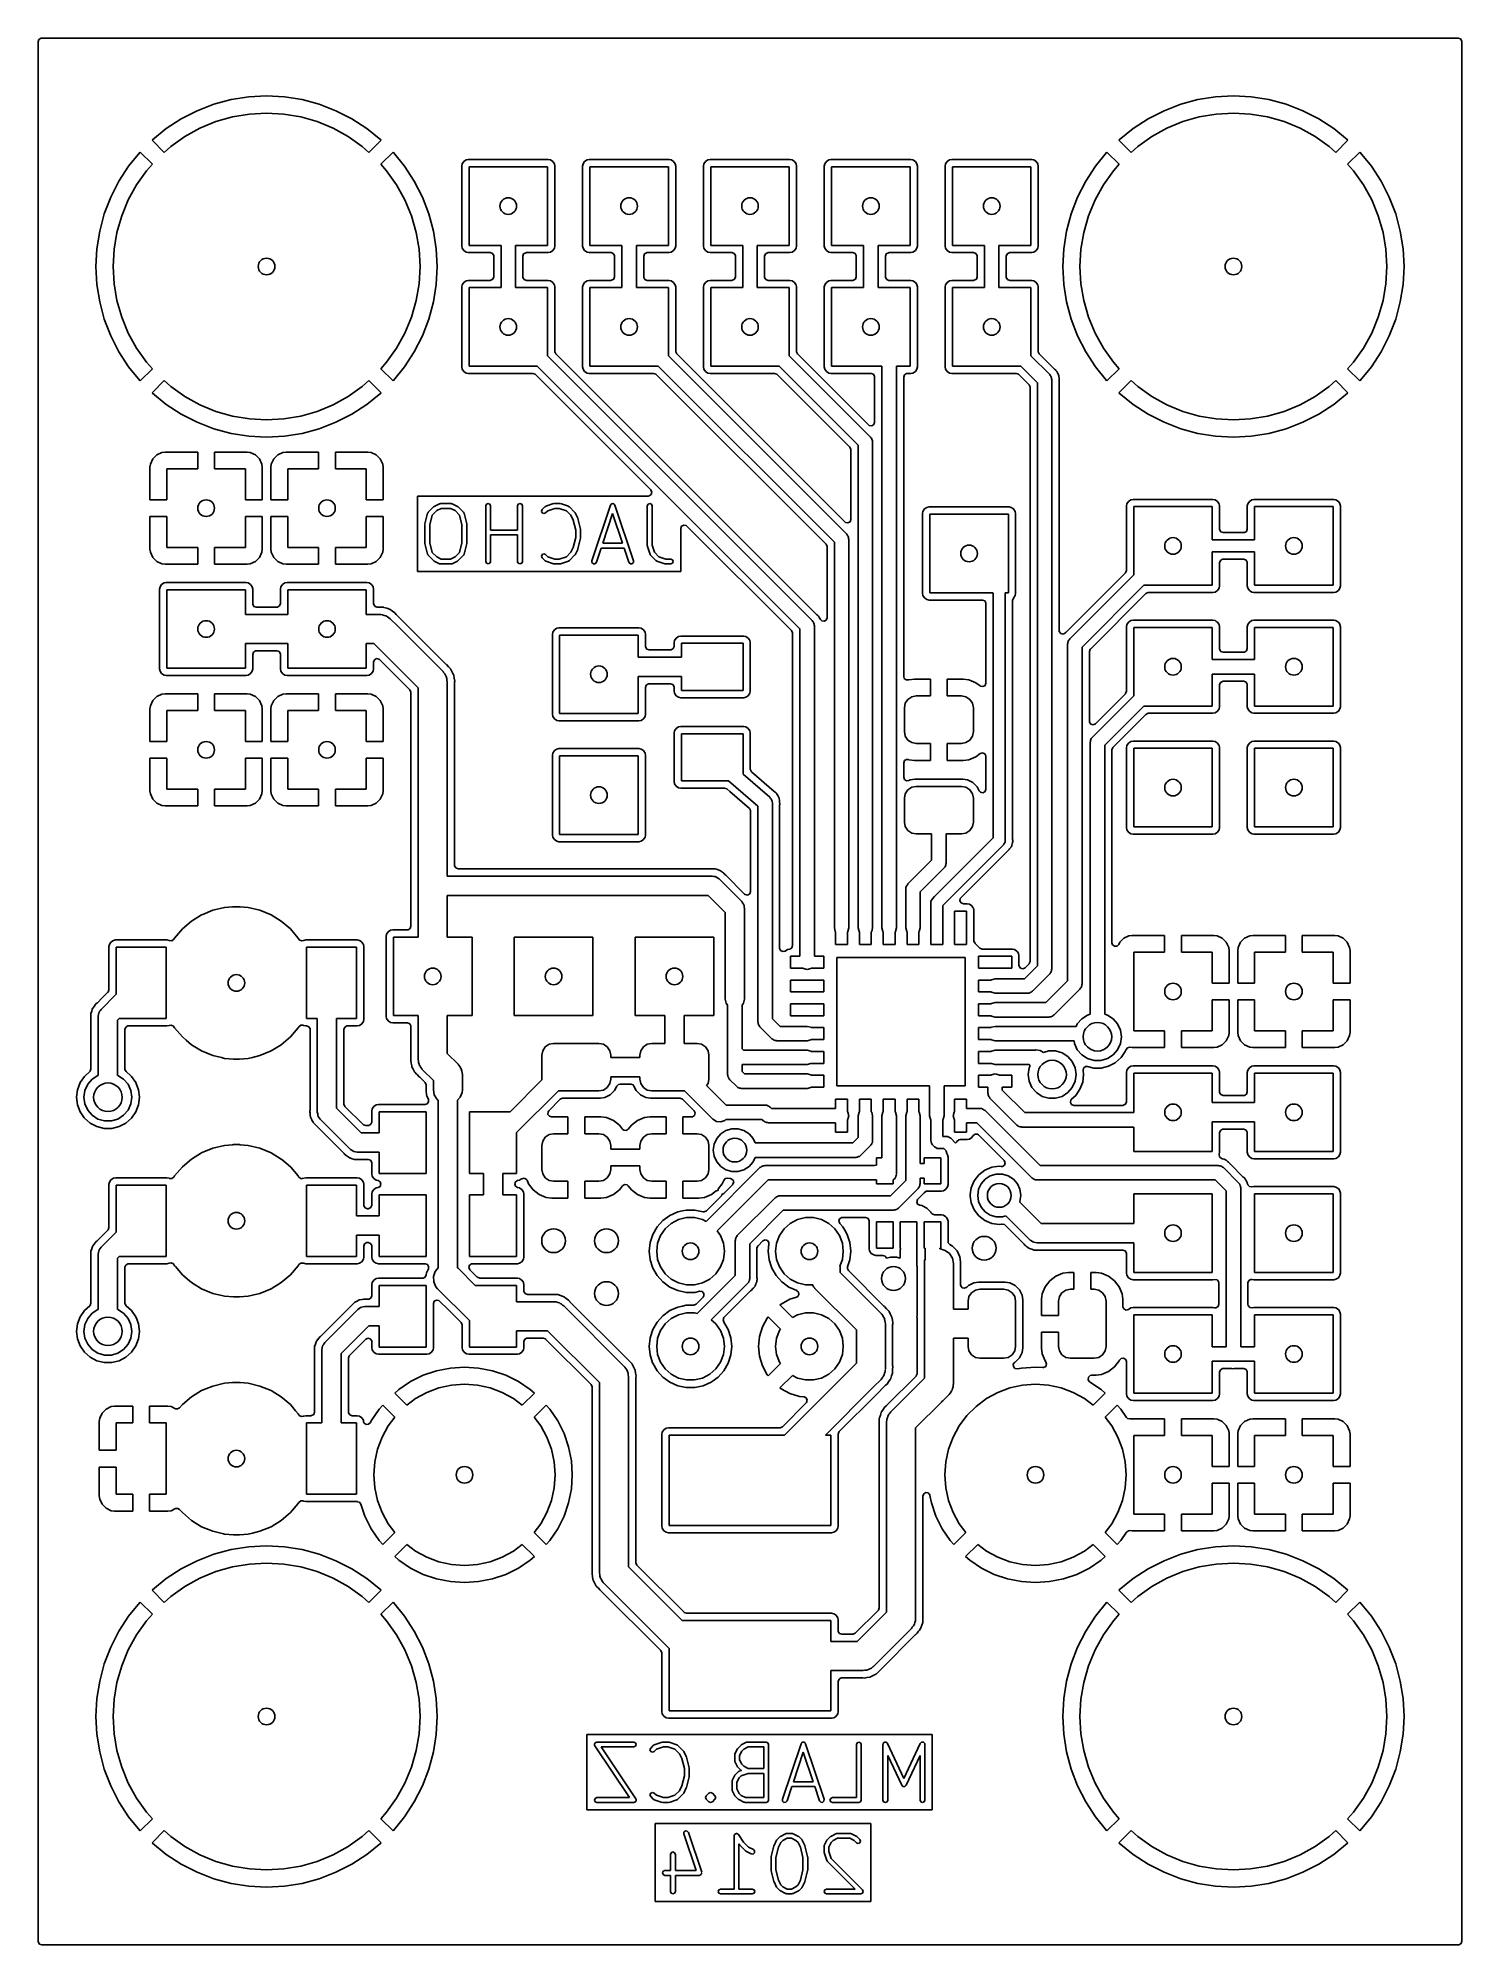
# Model space of a CAD drawing. Extents: x 5.26 to 6.44, y -4.92 to -3.35.
import ezdxf

# ---------------------------------------------------------------- set-up
doc = ezdxf.new("R2010")
doc.units = 0
doc.header["$MEASUREMENT"] = 0
doc.layers.add('BLACK', color=7, linetype='CONTINUOUS')

msp = doc.modelspace()

# ---------------------------------------------------------------- linework, layer by layer
at = {"layer": 'BLACK', "linetype": 'CONTINUOUS'}
for p, q in [((5.2582, -3.34606), (5.25995, -3.34505)), ((5.25995, -3.34505), (5.26046, -3.345)), ((5.26046, -3.345), (6.43254, -3.345)), ((6.43254, -3.345), (6.43444, -3.3457)), ((5.2575, -3.34796), (5.2582, -3.34606)), ((5.2575, -3.534), (5.2575, -3.34796)), ((6.43444, -3.3457), (6.43545, -3.34745)), ((6.43545, -3.34745), (6.4355, -3.34796)), ((6.4355, -3.34796), (6.4355, -4.92004)), ((5.38908, -3.40504), (5.37592, -3.41175)), ((5.40288, -3.39975), (5.38908, -3.40504)), ((5.38908, -3.40504), (5.38908, -3.40504)), ((5.41715, -3.39592), (5.40288, -3.39975)), ((5.43174, -3.39361), (5.41715, -3.39592)), ((5.41715, -3.39592), (5.41715, -3.39592)), ((5.41824, -3.41018), (5.43228, -3.4078)), ((5.4465, -3.39284), (5.43174, -3.39361)), ((5.43228, -3.4078), (5.4465, -3.407)), ((5.46126, -3.39361), (5.4465, -3.39284)), ((5.4465, -3.407), (5.46072, -3.4078)), ((5.46072, -3.4078), (5.47476, -3.41018)), ((5.47585, -3.39592), (5.46126, -3.39361)), ((5.49012, -3.39975), (5.47585, -3.39592)), ((5.47585, -3.39592), (5.47585, -3.39592)), ((5.50392, -3.40504), (5.49012, -3.39975)), ((5.51708, -3.41175), (5.50392, -3.40504)), ((5.50392, -3.40504), (5.50392, -3.40504)), ((6.18908, -3.40504), (6.17592, -3.41175)), ((6.20288, -3.39975), (6.18908, -3.40504)), ((6.18908, -3.40504), (6.18908, -3.40504)), ((6.21715, -3.39592), (6.20288, -3.39975)), ((6.23174, -3.39361), (6.21715, -3.39592)), ((6.21715, -3.39592), (6.21715, -3.39592)), ((6.21824, -3.41018), (6.23228, -3.4078)), ((6.2465, -3.39284), (6.23174, -3.39361)), ((6.23228, -3.4078), (6.2465, -3.407)), ((6.26126, -3.39361), (6.2465, -3.39284)), ((6.2465, -3.407), (6.26072, -3.4078)), ((6.26072, -3.4078), (6.27476, -3.41018)), ((6.27585, -3.39592), (6.26126, -3.39361)), ((6.29012, -3.39975), (6.27585, -3.39592)), ((6.27585, -3.39592), (6.27585, -3.39592)), ((6.30392, -3.40504), (6.29012, -3.39975)), ((6.31708, -3.41175), (6.30392, -3.40504)), ((6.30392, -3.40504), (6.30392, -3.40504)), ((5.36353, -3.4198), (5.35204, -3.4291)), ((5.37592, -3.41175), (5.36353, -3.4198)), ((5.36353, -3.4198), (5.36353, -3.4198)), ((5.37893, -3.42647), (5.3914, -3.41958)), ((5.3914, -3.41958), (5.40455, -3.41413)), ((5.40455, -3.41413), (5.41824, -3.41018)), ((5.47476, -3.41018), (5.48845, -3.41413)), ((5.48845, -3.41413), (5.5016, -3.41958)), ((5.5016, -3.41958), (5.51407, -3.42647)), ((5.52947, -3.4198), (5.51708, -3.41175)), ((5.54096, -3.4291), (5.52947, -3.4198)), ((5.52947, -3.4198), (5.52947, -3.4198)), ((6.16353, -3.4198), (6.15204, -3.4291)), ((6.17592, -3.41175), (6.16353, -3.4198)), ((6.16353, -3.4198), (6.16353, -3.4198)), ((6.17893, -3.42647), (6.1914, -3.41958)), ((6.1914, -3.41958), (6.20455, -3.41413)), ((6.20455, -3.41413), (6.21824, -3.41018)), ((6.27476, -3.41018), (6.28845, -3.41413)), ((6.28845, -3.41413), (6.3016, -3.41958)), ((6.3016, -3.41958), (6.31407, -3.42647)), ((6.32947, -3.4198), (6.31708, -3.41175)), ((6.34096, -3.4291), (6.32947, -3.4198)), ((6.32947, -3.4198), (6.32947, -3.4198)), ((5.3416, -3.43954), (5.3323, -3.45103)), ((5.34188, -3.43926), (5.3416, -3.43954)), ((5.35204, -3.44941), (5.34188, -3.43926)), ((5.35204, -3.4291), (5.35176, -3.42938)), ((5.35176, -3.42938), (5.36191, -3.43954)), ((5.36191, -3.43954), (5.36732, -3.43471)), ((5.36732, -3.43471), (5.37893, -3.42647)), ((5.51407, -3.42647), (5.52568, -3.43471)), ((5.52568, -3.43471), (5.53109, -3.43954)), ((5.53109, -3.43954), (5.54124, -3.42938)), ((5.54124, -3.42938), (5.54096, -3.4291)), ((5.54096, -3.4291), (5.54096, -3.4291)), ((5.55112, -3.43926), (5.54096, -3.44941)), ((5.54124, -3.42938), (5.54124, -3.42938)), ((5.5514, -3.43954), (5.55112, -3.43926)), ((5.55112, -3.43926), (5.55112, -3.43926)), ((5.5607, -3.45103), (5.5514, -3.43954)), ((5.5514, -3.43954), (5.5514, -3.43954)), ((6.1416, -3.43954), (6.1323, -3.45103)), ((6.14188, -3.43926), (6.1416, -3.43954)), ((6.15204, -3.44941), (6.14188, -3.43926)), ((6.15204, -3.4291), (6.15176, -3.42938)), ((6.15176, -3.42938), (6.16191, -3.43954)), ((6.16191, -3.43954), (6.16732, -3.43471)), ((6.16732, -3.43471), (6.17893, -3.42647)), ((6.31407, -3.42647), (6.32568, -3.43471)), ((6.32568, -3.43471), (6.33109, -3.43954)), ((6.33109, -3.43954), (6.34124, -3.42938)), ((6.34124, -3.42938), (6.34096, -3.4291)), ((6.34096, -3.4291), (6.34096, -3.4291)), ((6.35112, -3.43926), (6.34096, -3.44941)), ((6.34124, -3.42938), (6.34124, -3.42938)), ((6.3514, -3.43954), (6.35112, -3.43926)), ((6.35112, -3.43926), (6.35112, -3.43926)), ((6.3607, -3.45103), (6.3514, -3.43954)), ((6.3514, -3.43954), (6.3514, -3.43954)), ((5.3323, -3.45103), (5.32425, -3.46342)), ((5.3323, -3.45103), (5.3323, -3.45103)), ((5.33897, -3.46643), (5.34721, -3.45482)), ((5.34721, -3.45482), (5.35204, -3.44941)), ((5.54096, -3.44941), (5.54579, -3.45482)), ((5.54579, -3.45482), (5.55403, -3.46643)), ((5.56875, -3.46342), (5.5607, -3.45103)), ((5.5607, -3.45103), (5.5607, -3.45103)), ((5.60833, -3.44915), (5.60798, -3.45091)), ((5.60798, -3.45091), (5.60798, -3.51709)), ((5.60966, -3.44716), (5.60833, -3.44915)), ((5.60833, -3.44915), (5.60833, -3.44915)), ((5.61165, -3.44583), (5.60966, -3.44716)), ((5.61341, -3.44548), (5.61165, -3.44583)), ((5.67959, -3.44548), (5.61341, -3.44548)), ((5.61341, -3.44548), (5.61341, -3.44548)), ((5.614, -3.5165), (5.614, -3.4515)), ((5.614, -3.4515), (5.679, -3.4515)), ((5.679, -3.4515), (5.679, -3.5165)), ((5.68135, -3.44583), (5.67959, -3.44548)), ((5.68334, -3.44716), (5.68135, -3.44583)), ((5.68135, -3.44583), (5.68135, -3.44583)), ((5.68467, -3.44915), (5.68334, -3.44716)), ((5.68502, -3.45091), (5.68467, -3.44915)), ((5.68502, -3.51709), (5.68502, -3.45091)), ((5.70833, -3.44915), (5.70798, -3.45091)), ((5.70798, -3.45091), (5.70798, -3.51709)), ((5.70966, -3.44716), (5.70833, -3.44915)), ((5.70833, -3.44915), (5.70833, -3.44915)), ((5.71165, -3.44583), (5.70966, -3.44716)), ((5.71341, -3.44548), (5.71165, -3.44583)), ((5.77959, -3.44548), (5.71341, -3.44548)), ((5.71341, -3.44548), (5.71341, -3.44548)), ((5.714, -3.5165), (5.714, -3.4515)), ((5.714, -3.4515), (5.779, -3.4515)), ((5.779, -3.4515), (5.779, -3.5165)), ((5.78135, -3.44583), (5.77959, -3.44548)), ((5.78334, -3.44716), (5.78135, -3.44583)), ((5.78135, -3.44583), (5.78135, -3.44583)), ((5.78467, -3.44915), (5.78334, -3.44716)), ((5.78502, -3.45091), (5.78467, -3.44915)), ((5.78502, -3.51709), (5.78502, -3.45091)), ((5.80833, -3.44915), (5.80798, -3.45091)), ((5.80798, -3.45091), (5.80798, -3.51709)), ((5.80966, -3.44716), (5.80833, -3.44915)), ((5.80833, -3.44915), (5.80833, -3.44915)), ((5.81165, -3.44583), (5.80966, -3.44716)), ((5.81341, -3.44548), (5.81165, -3.44583)), ((5.87959, -3.44548), (5.81341, -3.44548)), ((5.81341, -3.44548), (5.81341, -3.44548)), ((5.814, -3.5165), (5.814, -3.4515)), ((5.814, -3.4515), (5.879, -3.4515)), ((5.879, -3.4515), (5.879, -3.5165)), ((5.88135, -3.44583), (5.87959, -3.44548)), ((5.88334, -3.44716), (5.88135, -3.44583)), ((5.88135, -3.44583), (5.88135, -3.44583)), ((5.88467, -3.44915), (5.88334, -3.44716)), ((5.88502, -3.45091), (5.88467, -3.44915)), ((5.88502, -3.51709), (5.88502, -3.45091)), ((5.90833, -3.44915), (5.90798, -3.45091)), ((5.90798, -3.45091), (5.90798, -3.51709)), ((5.90966, -3.44716), (5.90833, -3.44915)), ((5.90833, -3.44915), (5.90833, -3.44915)), ((5.91165, -3.44583), (5.90966, -3.44716)), ((5.91341, -3.44548), (5.91165, -3.44583)), ((5.97959, -3.44548), (5.91341, -3.44548)), ((5.91341, -3.44548), (5.91341, -3.44548)), ((5.914, -3.5165), (5.914, -3.4515)), ((5.914, -3.4515), (5.979, -3.4515)), ((5.979, -3.4515), (5.979, -3.5165)), ((5.98135, -3.44583), (5.97959, -3.44548)), ((5.98334, -3.44716), (5.98135, -3.44583)), ((5.98135, -3.44583), (5.98135, -3.44583)), ((5.98467, -3.44915), (5.98334, -3.44716)), ((5.98502, -3.45091), (5.98467, -3.44915)), ((5.98502, -3.51709), (5.98502, -3.45091)), ((6.00833, -3.44915), (6.00798, -3.45091)), ((6.00798, -3.45091), (6.00798, -3.51709)), ((6.00966, -3.44716), (6.00833, -3.44915)), ((6.00833, -3.44915), (6.00833, -3.44915)), ((6.01165, -3.44583), (6.00966, -3.44716)), ((6.01341, -3.44548), (6.01165, -3.44583)), ((6.07959, -3.44548), (6.01341, -3.44548)), ((6.01341, -3.44548), (6.01341, -3.44548)), ((6.014, -3.5165), (6.014, -3.4515)), ((6.014, -3.4515), (6.079, -3.4515)), ((6.079, -3.4515), (6.079, -3.5165)), ((6.08135, -3.44583), (6.07959, -3.44548)), ((6.08334, -3.44716), (6.08135, -3.44583)), ((6.08135, -3.44583), (6.08135, -3.44583)), ((6.08467, -3.44915), (6.08334, -3.44716)), ((6.08502, -3.45091), (6.08467, -3.44915)), ((6.08502, -3.51709), (6.08502, -3.45091)), ((6.1323, -3.45103), (6.12425, -3.46342)), ((6.1323, -3.45103), (6.1323, -3.45103)), ((6.13897, -3.46643), (6.14721, -3.45482)), ((6.14721, -3.45482), (6.15204, -3.44941)), ((6.34096, -3.44941), (6.34579, -3.45482)), ((6.34579, -3.45482), (6.35403, -3.46643)), ((6.36875, -3.46342), (6.3607, -3.45103)), ((6.3607, -3.45103), (6.3607, -3.45103)), ((5.32425, -3.46342), (5.31754, -3.47658)), ((5.33208, -3.4789), (5.33897, -3.46643)), ((5.55403, -3.46643), (5.56092, -3.4789)), ((5.57546, -3.47658), (5.56875, -3.46342)), ((6.12425, -3.46342), (6.11754, -3.47658)), ((6.13208, -3.4789), (6.13897, -3.46643)), ((6.35403, -3.46643), (6.36092, -3.4789)), ((6.37546, -3.47658), (6.36875, -3.46342)), ((5.31754, -3.47658), (5.31225, -3.49038)), ((5.31754, -3.47658), (5.31754, -3.47658)), ((5.32663, -3.49205), (5.33208, -3.4789)), ((5.56092, -3.4789), (5.56637, -3.49205)), ((5.58075, -3.49038), (5.57546, -3.47658)), ((5.57546, -3.47658), (5.57546, -3.47658)), ((6.11754, -3.47658), (6.11225, -3.49038)), ((6.11754, -3.47658), (6.11754, -3.47658)), ((6.12663, -3.49205), (6.13208, -3.4789)), ((6.36092, -3.4789), (6.36637, -3.49205)), ((6.38075, -3.49038), (6.37546, -3.47658)), ((6.37546, -3.47658), (6.37546, -3.47658)), ((5.31225, -3.49038), (5.30842, -3.50465)), ((5.32268, -3.50574), (5.32663, -3.49205)), ((5.56637, -3.49205), (5.57032, -3.50574)), ((5.58458, -3.50465), (5.58075, -3.49038)), ((6.11225, -3.49038), (6.10842, -3.50465)), ((6.12268, -3.50574), (6.12663, -3.49205)), ((6.36637, -3.49205), (6.37032, -3.50574)), ((6.38458, -3.50465), (6.38075, -3.49038)), ((5.30842, -3.50465), (5.30611, -3.51924)), ((5.30842, -3.50465), (5.30842, -3.50465)), ((5.3203, -3.51978), (5.32268, -3.50574)), ((5.57032, -3.50574), (5.5727, -3.51978)), ((5.58689, -3.51924), (5.58458, -3.50465)), ((5.58458, -3.50465), (5.58458, -3.50465)), ((5.60798, -3.51709), (5.60798, -3.51709)), ((5.60798, -3.51709), (5.60833, -3.51885)), ((5.60833, -3.51885), (5.60966, -3.52084)), ((5.6405, -3.5165), (5.614, -3.5165)), ((5.6405, -3.5515), (5.6405, -3.5165)), ((5.679, -3.5165), (5.6525, -3.5165)), ((5.6525, -3.5165), (5.6525, -3.5515)), ((5.68334, -3.52084), (5.68467, -3.51885)), ((5.68467, -3.51885), (5.68502, -3.51709)), ((5.70798, -3.51709), (5.70798, -3.51709)), ((5.70798, -3.51709), (5.70833, -3.51885)), ((5.70833, -3.51885), (5.70966, -3.52084)), ((5.7405, -3.5165), (5.714, -3.5165)), ((5.7405, -3.5515), (5.7405, -3.5165)), ((5.779, -3.5165), (5.7525, -3.5165)), ((5.7525, -3.5165), (5.7525, -3.5515)), ((5.78334, -3.52084), (5.78467, -3.51885)), ((5.78467, -3.51885), (5.78502, -3.51709)), ((5.80798, -3.51709), (5.80798, -3.51709)), ((5.80798, -3.51709), (5.80833, -3.51885)), ((5.80833, -3.51885), (5.80966, -3.52084)), ((5.8405, -3.5165), (5.814, -3.5165)), ((5.8405, -3.5515), (5.8405, -3.5165)), ((5.879, -3.5165), (5.8525, -3.5165)), ((5.8525, -3.5165), (5.8525, -3.5515)), ((5.88334, -3.52084), (5.88467, -3.51885)), ((5.88467, -3.51885), (5.88502, -3.51709)), ((5.90798, -3.51709), (5.90798, -3.51709)), ((5.90798, -3.51709), (5.90833, -3.51885)), ((5.90833, -3.51885), (5.90966, -3.52084)), ((5.9405, -3.5165), (5.914, -3.5165)), ((5.9405, -3.5515), (5.9405, -3.5165)), ((5.979, -3.5165), (5.9525, -3.5165)), ((5.9525, -3.5165), (5.9525, -3.5515)), ((5.98334, -3.52084), (5.98467, -3.51885)), ((5.98467, -3.51885), (5.98502, -3.51709)), ((6.00798, -3.51709), (6.00798, -3.51709)), ((6.00798, -3.51709), (6.00833, -3.51885)), ((6.00833, -3.51885), (6.00966, -3.52084)), ((6.0405, -3.5165), (6.014, -3.5165)), ((6.0405, -3.5515), (6.0405, -3.5165)), ((6.079, -3.5165), (6.0525, -3.5165)), ((6.0525, -3.5165), (6.0525, -3.5515)), ((6.08334, -3.52084), (6.08467, -3.51885)), ((6.08467, -3.51885), (6.08502, -3.51709)), ((6.10842, -3.50465), (6.10611, -3.51924)), ((6.10842, -3.50465), (6.10842, -3.50465)), ((6.1203, -3.51978), (6.12268, -3.50574)), ((6.37032, -3.50574), (6.3727, -3.51978)), ((6.38689, -3.51924), (6.38458, -3.50465)), ((6.38458, -3.50465), (6.38458, -3.50465)), ((5.2575, -3.76783), (5.2575, -3.534)), ((5.30611, -3.51924), (5.30534, -3.534)), ((5.30534, -3.534), (5.30611, -3.54876)), ((5.3195, -3.534), (5.3203, -3.51978)), ((5.3203, -3.54822), (5.3195, -3.534)), ((5.5727, -3.51978), (5.5735, -3.534)), ((5.5735, -3.534), (5.5727, -3.54822)), ((5.58766, -3.534), (5.58689, -3.51924)), ((5.58689, -3.54876), (5.58766, -3.534)), ((5.60966, -3.52084), (5.60966, -3.52084)), ((5.60966, -3.52084), (5.60966, -3.52084)), ((5.60966, -3.52084), (5.61165, -3.52217)), ((5.61165, -3.52217), (5.61341, -3.52252)), ((5.61341, -3.52252), (5.63152, -3.52252)), ((5.63152, -3.52252), (5.63342, -3.52321)), ((5.63342, -3.52321), (5.63444, -3.52497)), ((5.63444, -3.52497), (5.63448, -3.52548)), ((5.63448, -3.52548), (5.63448, -3.54252)), ((5.65852, -3.52548), (5.65921, -3.52358)), ((5.65852, -3.54252), (5.65852, -3.52548)), ((5.65921, -3.52358), (5.66097, -3.52256)), ((5.66097, -3.52256), (5.66148, -3.52252)), ((5.66148, -3.52252), (5.67959, -3.52252)), ((5.67959, -3.52252), (5.68135, -3.52217)), ((5.68135, -3.52217), (5.68334, -3.52084)), ((5.70966, -3.52084), (5.70966, -3.52084)), ((5.70966, -3.52084), (5.70966, -3.52084)), ((5.70966, -3.52084), (5.71165, -3.52217)), ((5.71165, -3.52217), (5.71341, -3.52252)), ((5.71341, -3.52252), (5.73152, -3.52252)), ((5.73152, -3.52252), (5.73342, -3.52321)), ((5.73342, -3.52321), (5.73444, -3.52497)), ((5.73444, -3.52497), (5.73448, -3.52548)), ((5.73448, -3.52548), (5.73448, -3.54252)), ((5.75852, -3.52548), (5.75921, -3.52358)), ((5.75852, -3.54252), (5.75852, -3.52548)), ((5.75921, -3.52358), (5.76097, -3.52256)), ((5.76097, -3.52256), (5.76148, -3.52252)), ((5.76148, -3.52252), (5.77959, -3.52252)), ((5.77959, -3.52252), (5.78135, -3.52217)), ((5.78135, -3.52217), (5.78334, -3.52084)), ((5.80966, -3.52084), (5.80966, -3.52084)), ((5.80966, -3.52084), (5.80966, -3.52084)), ((5.80966, -3.52084), (5.81165, -3.52217)), ((5.81165, -3.52217), (5.81341, -3.52252)), ((5.81341, -3.52252), (5.83152, -3.52252)), ((5.83152, -3.52252), (5.83342, -3.52321)), ((5.83342, -3.52321), (5.83444, -3.52497)), ((5.83444, -3.52497), (5.83448, -3.52548)), ((5.83448, -3.52548), (5.83448, -3.54252)), ((5.85852, -3.52548), (5.85921, -3.52358)), ((5.85852, -3.54252), (5.85852, -3.52548)), ((5.85921, -3.52358), (5.86097, -3.52256)), ((5.86097, -3.52256), (5.86148, -3.52252)), ((5.86148, -3.52252), (5.87959, -3.52252)), ((5.87959, -3.52252), (5.88135, -3.52217)), ((5.88135, -3.52217), (5.88334, -3.52084)), ((5.90966, -3.52084), (5.90966, -3.52084)), ((5.90966, -3.52084), (5.90966, -3.52084)), ((5.90966, -3.52084), (5.91165, -3.52217)), ((5.91165, -3.52217), (5.91341, -3.52252)), ((5.91341, -3.52252), (5.93152, -3.52252)), ((5.93152, -3.52252), (5.93342, -3.52321)), ((5.93342, -3.52321), (5.93444, -3.52497)), ((5.93444, -3.52497), (5.93448, -3.52548)), ((5.93448, -3.52548), (5.93448, -3.54252)), ((5.95852, -3.52548), (5.95921, -3.52358)), ((5.95852, -3.54252), (5.95852, -3.52548)), ((5.95921, -3.52358), (5.96097, -3.52256)), ((5.96097, -3.52256), (5.96148, -3.52252)), ((5.96148, -3.52252), (5.97959, -3.52252)), ((5.97959, -3.52252), (5.98135, -3.52217)), ((5.98135, -3.52217), (5.98334, -3.52084)), ((6.00966, -3.52084), (6.00966, -3.52084)), ((6.00966, -3.52084), (6.00966, -3.52084)), ((6.00966, -3.52084), (6.01165, -3.52217)), ((6.01165, -3.52217), (6.01341, -3.52252)), ((6.01341, -3.52252), (6.03152, -3.52252)), ((6.03152, -3.52252), (6.03342, -3.52321)), ((6.03342, -3.52321), (6.03444, -3.52497)), ((6.03444, -3.52497), (6.03448, -3.52548)), ((6.03448, -3.52548), (6.03448, -3.54252)), ((6.05852, -3.52548), (6.05921, -3.52358)), ((6.05852, -3.534), (6.05852, -3.52548)), ((6.05852, -3.54252), (6.05852, -3.534)), ((6.05921, -3.52358), (6.06097, -3.52256)), ((6.06097, -3.52256), (6.06148, -3.52252)), ((6.06148, -3.52252), (6.07959, -3.52252)), ((6.07959, -3.52252), (6.08135, -3.52217)), ((6.08135, -3.52217), (6.08334, -3.52084)), ((6.10611, -3.51924), (6.10534, -3.534)), ((6.10534, -3.534), (6.10611, -3.54876)), ((6.1195, -3.534), (6.1203, -3.51978)), ((6.1203, -3.54822), (6.1195, -3.534)), ((6.3727, -3.51978), (6.3735, -3.534)), ((6.3735, -3.534), (6.3727, -3.54822)), ((6.38766, -3.534), (6.38689, -3.51924)), ((6.38689, -3.54876), (6.38766, -3.534)), ((5.30611, -3.54876), (5.30842, -3.56335)), ((5.32268, -3.56226), (5.3203, -3.54822)), ((5.5727, -3.54822), (5.57032, -3.56226)), ((5.58458, -3.56335), (5.58689, -3.54876)), ((5.60833, -3.54915), (5.60798, -3.55091)), ((5.60966, -3.54716), (5.60833, -3.54915)), ((5.60833, -3.54915), (5.60833, -3.54915)), ((5.61165, -3.54583), (5.60966, -3.54716)), ((5.61341, -3.54548), (5.61165, -3.54583)), ((5.63152, -3.54548), (5.61341, -3.54548)), ((5.61341, -3.54548), (5.61341, -3.54548)), ((5.63203, -3.54544), (5.63152, -3.54548)), ((5.63379, -3.54442), (5.63203, -3.54544)), ((5.63448, -3.54252), (5.63379, -3.54442)), ((5.65856, -3.54303), (5.65852, -3.54252)), ((5.65958, -3.54479), (5.65856, -3.54303)), ((5.66148, -3.54548), (5.65958, -3.54479)), ((5.67959, -3.54548), (5.66148, -3.54548)), ((5.68135, -3.54583), (5.67959, -3.54548)), ((5.68334, -3.54716), (5.68135, -3.54583)), ((5.68135, -3.54583), (5.68135, -3.54583)), ((5.68441, -3.54876), (5.68334, -3.54716)), ((5.68334, -3.54716), (5.68334, -3.54716)), ((5.68467, -3.54915), (5.68441, -3.54876)), ((5.68502, -3.55091), (5.68467, -3.54915)), ((5.70833, -3.54915), (5.70798, -3.55091)), ((5.70966, -3.54716), (5.70833, -3.54915)), ((5.70833, -3.54915), (5.70833, -3.54915)), ((5.71165, -3.54583), (5.70966, -3.54716)), ((5.71341, -3.54548), (5.71165, -3.54583)), ((5.73152, -3.54548), (5.71341, -3.54548)), ((5.71341, -3.54548), (5.71341, -3.54548)), ((5.73203, -3.54544), (5.73152, -3.54548)), ((5.73379, -3.54442), (5.73203, -3.54544)), ((5.73448, -3.54252), (5.73379, -3.54442)), ((5.75856, -3.54303), (5.75852, -3.54252)), ((5.75958, -3.54479), (5.75856, -3.54303)), ((5.76148, -3.54548), (5.75958, -3.54479)), ((5.77959, -3.54548), (5.76148, -3.54548)), ((5.78135, -3.54583), (5.77959, -3.54548)), ((5.78334, -3.54716), (5.78135, -3.54583)), ((5.78135, -3.54583), (5.78135, -3.54583)), ((5.78441, -3.54876), (5.78334, -3.54716)), ((5.78334, -3.54716), (5.78334, -3.54716)), ((5.78467, -3.54915), (5.78441, -3.54876)), ((5.78502, -3.55091), (5.78467, -3.54915)), ((5.80833, -3.54915), (5.80798, -3.55091)), ((5.80966, -3.54716), (5.80833, -3.54915)), ((5.80833, -3.54915), (5.80833, -3.54915)), ((5.81165, -3.54583), (5.80966, -3.54716)), ((5.81341, -3.54548), (5.81165, -3.54583)), ((5.83152, -3.54548), (5.81341, -3.54548)), ((5.81341, -3.54548), (5.81341, -3.54548)), ((5.83203, -3.54544), (5.83152, -3.54548)), ((5.83379, -3.54442), (5.83203, -3.54544)), ((5.83448, -3.54252), (5.83379, -3.54442)), ((5.85856, -3.54303), (5.85852, -3.54252)), ((5.85958, -3.54479), (5.85856, -3.54303)), ((5.86148, -3.54548), (5.85958, -3.54479)), ((5.87959, -3.54548), (5.86148, -3.54548)), ((5.88135, -3.54583), (5.87959, -3.54548)), ((5.88334, -3.54716), (5.88135, -3.54583)), ((5.88135, -3.54583), (5.88135, -3.54583)), ((5.88441, -3.54876), (5.88334, -3.54716)), ((5.88334, -3.54716), (5.88334, -3.54716)), ((5.88467, -3.54915), (5.88441, -3.54876)), ((5.88502, -3.55091), (5.88467, -3.54915)), ((5.90833, -3.54915), (5.90798, -3.55091)), ((5.90966, -3.54716), (5.90833, -3.54915)), ((5.90833, -3.54915), (5.90833, -3.54915)), ((5.91165, -3.54583), (5.90966, -3.54716)), ((5.91341, -3.54548), (5.91165, -3.54583)), ((5.93152, -3.54548), (5.91341, -3.54548)), ((5.91341, -3.54548), (5.91341, -3.54548)), ((5.93203, -3.54544), (5.93152, -3.54548)), ((5.93379, -3.54442), (5.93203, -3.54544)), ((5.93448, -3.54252), (5.93379, -3.54442)), ((5.95856, -3.54303), (5.95852, -3.54252)), ((5.95958, -3.54479), (5.95856, -3.54303)), ((5.96148, -3.54548), (5.95958, -3.54479)), ((5.97959, -3.54548), (5.96148, -3.54548)), ((5.98135, -3.54583), (5.97959, -3.54548)), ((5.98334, -3.54716), (5.98135, -3.54583)), ((5.98135, -3.54583), (5.98135, -3.54583)), ((5.98441, -3.54876), (5.98334, -3.54716)), ((5.98334, -3.54716), (5.98334, -3.54716)), ((5.98467, -3.54915), (5.98441, -3.54876)), ((5.98502, -3.55091), (5.98467, -3.54915)), ((6.00833, -3.54915), (6.00798, -3.55091)), ((6.00966, -3.54716), (6.00833, -3.54915)), ((6.00833, -3.54915), (6.00833, -3.54915)), ((6.01165, -3.54583), (6.00966, -3.54716)), ((6.01341, -3.54548), (6.01165, -3.54583)), ((6.03152, -3.54548), (6.01341, -3.54548)), ((6.01341, -3.54548), (6.01341, -3.54548)), ((6.03203, -3.54544), (6.03152, -3.54548)), ((6.03379, -3.54442), (6.03203, -3.54544)), ((6.03448, -3.54252), (6.03379, -3.54442)), ((6.05856, -3.54303), (6.05852, -3.54252)), ((6.05958, -3.54479), (6.05856, -3.54303)), ((6.06148, -3.54548), (6.05958, -3.54479)), ((6.07959, -3.54548), (6.06148, -3.54548)), ((6.08135, -3.54583), (6.07959, -3.54548)), ((6.08334, -3.54716), (6.08135, -3.54583)), ((6.08135, -3.54583), (6.08135, -3.54583)), ((6.08441, -3.54876), (6.08334, -3.54716)), ((6.08334, -3.54716), (6.08334, -3.54716)), ((6.08467, -3.54915), (6.08441, -3.54876)), ((6.08502, -3.55091), (6.08467, -3.54915)), ((6.10611, -3.54876), (6.10842, -3.56335)), ((6.12268, -3.56226), (6.1203, -3.54822)), ((6.3727, -3.54822), (6.37032, -3.56226)), ((6.38458, -3.56335), (6.38689, -3.54876)), ((5.30842, -3.56335), (5.30842, -3.56335)), ((5.30842, -3.56335), (5.31225, -3.57762)), ((5.32663, -3.57595), (5.32268, -3.56226)), ((5.57032, -3.56226), (5.56637, -3.57595)), ((5.58075, -3.57762), (5.58458, -3.56335)), ((5.58458, -3.56335), (5.58458, -3.56335)), ((5.60798, -3.55091), (5.60798, -3.61709)), ((5.614, -3.6165), (5.614, -3.5515)), ((5.614, -3.5515), (5.6405, -3.5515)), ((5.6525, -3.5515), (5.679, -3.5515)), ((5.679, -3.5515), (5.679, -3.60801)), ((5.68502, -3.60429), (5.68502, -3.55091)), ((5.68502, -3.55091), (5.68502, -3.55091)), ((5.70798, -3.55091), (5.70798, -3.61709)), ((5.714, -3.6165), (5.714, -3.5515)), ((5.714, -3.5515), (5.7405, -3.5515)), ((5.7525, -3.5515), (5.779, -3.5515)), ((5.779, -3.5515), (5.779, -3.60801)), ((5.78502, -3.60429), (5.78502, -3.55091)), ((5.78502, -3.55091), (5.78502, -3.55091)), ((5.80798, -3.55091), (5.80798, -3.61709)), ((5.814, -3.6165), (5.814, -3.5515)), ((5.814, -3.5515), (5.8405, -3.5515)), ((5.8525, -3.5515), (5.879, -3.5515)), ((5.879, -3.5515), (5.879, -3.60801)), ((5.88502, -3.60429), (5.88502, -3.55091)), ((5.88502, -3.55091), (5.88502, -3.55091)), ((5.90798, -3.55091), (5.90798, -3.61709)), ((5.914, -3.6165), (5.914, -3.5515)), ((5.914, -3.5515), (5.9405, -3.5515)), ((5.9525, -3.5515), (5.979, -3.5515)), ((5.979, -3.5515), (5.979, -3.6165)), ((5.98502, -3.61709), (5.98502, -3.55091)), ((6.00798, -3.55091), (6.00798, -3.61709)), ((6.014, -3.6165), (6.014, -3.5515)), ((6.014, -3.5515), (6.0405, -3.5515)), ((6.0525, -3.5515), (6.079, -3.5515)), ((6.079, -3.5515), (6.079, -3.60801)), ((6.08502, -3.60429), (6.08502, -3.55091)), ((6.08502, -3.55091), (6.08502, -3.55091)), ((6.10842, -3.56335), (6.10842, -3.56335)), ((6.10842, -3.56335), (6.11225, -3.57762)), ((6.12663, -3.57595), (6.12268, -3.56226)), ((6.37032, -3.56226), (6.36637, -3.57595)), ((6.38075, -3.57762), (6.38458, -3.56335)), ((6.38458, -3.56335), (6.38458, -3.56335)), ((5.31225, -3.57762), (5.31754, -3.59142)), ((5.33208, -3.5891), (5.32663, -3.57595)), ((5.56637, -3.57595), (5.56092, -3.5891)), ((5.57546, -3.59142), (5.58075, -3.57762)), ((6.11225, -3.57762), (6.11754, -3.59142)), ((6.13208, -3.5891), (6.12663, -3.57595)), ((6.36637, -3.57595), (6.36092, -3.5891)), ((6.37546, -3.59142), (6.38075, -3.57762)), ((5.31754, -3.59142), (5.31754, -3.59142)), ((5.31754, -3.59142), (5.32425, -3.60458)), ((5.33897, -3.60157), (5.33208, -3.5891)), ((5.56092, -3.5891), (5.55403, -3.60157)), ((5.56875, -3.60458), (5.57546, -3.59142)), ((5.57546, -3.59142), (5.57546, -3.59142)), ((6.11754, -3.59142), (6.11754, -3.59142)), ((6.11754, -3.59142), (6.12425, -3.60458)), ((6.13897, -3.60157), (6.13208, -3.5891)), ((6.36092, -3.5891), (6.35403, -3.60157)), ((6.36875, -3.60458), (6.37546, -3.59142)), ((6.37546, -3.59142), (6.37546, -3.59142)), ((5.32425, -3.60458), (5.3323, -3.61697)), ((5.34721, -3.61318), (5.33897, -3.60157)), ((5.35204, -3.61859), (5.34721, -3.61318)), ((5.54579, -3.61318), (5.54096, -3.61859)), ((5.55403, -3.60157), (5.54579, -3.61318)), ((5.5607, -3.61697), (5.56875, -3.60458)), ((5.679, -3.60801), (5.89799, -3.827)), ((5.68503, -3.60455), (5.68502, -3.60429)), ((5.68589, -3.60639), (5.68503, -3.60455)), ((5.90158, -3.82208), (5.68589, -3.60639)), ((5.779, -3.60801), (5.92653, -3.75554)), ((5.78503, -3.60455), (5.78502, -3.60429)), ((5.78589, -3.60639), (5.78503, -3.60455)), ((5.9249, -3.7454), (5.78589, -3.60639)), ((5.879, -3.60801), (5.94622, -3.67523)), ((5.88503, -3.60455), (5.88502, -3.60429)), ((5.88589, -3.60639), (5.88503, -3.60455)), ((5.94458, -3.66509), (5.88589, -3.60639)), ((6.079, -3.60801), (6.09449, -3.62351)), ((6.08503, -3.60455), (6.08502, -3.60429)), ((6.08589, -3.60639), (6.08503, -3.60455)), ((6.09809, -3.61859), (6.08589, -3.60639)), ((6.12425, -3.60458), (6.1323, -3.61697)), ((6.14721, -3.61318), (6.13897, -3.60157)), ((6.15204, -3.61859), (6.14721, -3.61318)), ((6.34579, -3.61318), (6.34096, -3.61859)), ((6.35403, -3.60157), (6.34579, -3.61318)), ((6.3607, -3.61697), (6.36875, -3.60458)), ((5.3323, -3.61697), (5.3323, -3.61697)), ((5.3323, -3.61697), (5.3416, -3.62846)), ((5.3416, -3.62846), (5.3416, -3.62846)), ((5.3416, -3.62846), (5.34188, -3.62874)), ((5.34188, -3.62874), (5.35204, -3.61859)), ((5.34188, -3.62874), (5.34188, -3.62874)), ((5.36191, -3.62846), (5.35176, -3.63862)), ((5.36732, -3.63329), (5.36191, -3.62846)), ((5.53109, -3.62846), (5.52568, -3.63329)), ((5.54124, -3.63862), (5.53109, -3.62846)), ((5.54096, -3.61859), (5.55112, -3.62874)), ((5.55112, -3.62874), (5.5514, -3.62846)), ((5.55112, -3.62874), (5.55112, -3.62874)), ((5.5514, -3.62846), (5.5607, -3.61697)), ((5.5514, -3.62846), (5.5514, -3.62846)), ((5.5607, -3.61697), (5.5607, -3.61697)), ((5.60798, -3.61709), (5.60798, -3.61709)), ((5.60798, -3.61709), (5.60833, -3.61885)), ((5.60833, -3.61885), (5.60966, -3.62084)), ((5.60966, -3.62084), (5.60966, -3.62084)), ((5.60966, -3.62084), (5.60966, -3.62084)), ((5.60966, -3.62084), (5.61165, -3.62217)), ((5.61165, -3.62217), (5.61341, -3.62252)), ((5.61341, -3.62252), (5.66679, -3.62252)), ((5.67051, -3.6165), (5.614, -3.6165)), ((5.66679, -3.62252), (5.6687, -3.62321)), ((5.6687, -3.62321), (5.66889, -3.62339)), ((5.66889, -3.62339), (5.76443, -3.71892)), ((5.88774, -3.83373), (5.67051, -3.6165)), ((5.70798, -3.61709), (5.70798, -3.61709)), ((5.70798, -3.61709), (5.70833, -3.61885)), ((5.70833, -3.61885), (5.70966, -3.62084)), ((5.70966, -3.62084), (5.70966, -3.62084)), ((5.70966, -3.62084), (5.70966, -3.62084)), ((5.70966, -3.62084), (5.71165, -3.62217)), ((5.71165, -3.62217), (5.71341, -3.62252)), ((5.71341, -3.62252), (5.76679, -3.62252)), ((5.77051, -3.6165), (5.714, -3.6165)), ((5.76679, -3.62252), (5.7687, -3.62321)), ((5.7687, -3.62321), (5.76889, -3.62339)), ((5.76889, -3.62339), (5.9094, -3.7639)), ((5.91629, -3.76227), (5.77051, -3.6165)), ((5.80798, -3.61709), (5.80798, -3.61709)), ((5.80798, -3.61709), (5.80833, -3.61885)), ((5.80833, -3.61885), (5.80966, -3.62084)), ((5.80966, -3.62084), (5.80966, -3.62084)), ((5.80966, -3.62084), (5.80966, -3.62084)), ((5.80966, -3.62084), (5.81165, -3.62217)), ((5.81165, -3.62217), (5.81341, -3.62252)), ((5.81341, -3.62252), (5.86679, -3.62252)), ((5.87051, -3.6165), (5.814, -3.6165)), ((5.86679, -3.62252), (5.8687, -3.62321)), ((5.8687, -3.62321), (5.86889, -3.62339)), ((5.86889, -3.62339), (5.92909, -3.68358)), ((5.93597, -3.68196), (5.87051, -3.6165)), ((5.90798, -3.61709), (5.90798, -3.61709)), ((5.90798, -3.61709), (5.90833, -3.61885)), ((5.90833, -3.61885), (5.90966, -3.62084)), ((5.90966, -3.62084), (5.90966, -3.62084)), ((5.90966, -3.62084), (5.90966, -3.62084)), ((5.90966, -3.62084), (5.91165, -3.62217)), ((5.91165, -3.62217), (5.91341, -3.62252)), ((5.91341, -3.62252), (5.94668, -3.62252)), ((5.95566, -3.6165), (5.914, -3.6165)), ((5.94668, -3.62252), (5.94858, -3.62321)), ((5.94858, -3.62321), (5.94959, -3.62497)), ((5.94959, -3.62497), (5.94964, -3.62548)), ((5.94964, -3.62548), (5.94964, -3.66299)), ((5.95566, -4.08124), (5.95566, -3.6165)), ((5.979, -3.6165), (5.96766, -3.6165)), ((5.96766, -3.6165), (5.96766, -4.08124)), ((5.97368, -3.62548), (5.97437, -3.62358)), ((5.97368, -3.87335), (5.97368, -3.62548)), ((5.97437, -3.62358), (5.97612, -3.62256)), ((5.97612, -3.62256), (5.97664, -3.62252)), ((5.97664, -3.62252), (5.97959, -3.62252)), ((5.97959, -3.62252), (5.98135, -3.62217)), ((5.98135, -3.62217), (5.98334, -3.62084)), ((5.98334, -3.62084), (5.98467, -3.61885)), ((5.98467, -3.61885), (5.98502, -3.61709)), ((6.00798, -3.61709), (6.00798, -3.61709)), ((6.00798, -3.61709), (6.00833, -3.61885)), ((6.00833, -3.61885), (6.00966, -3.62084)), ((6.00966, -3.62084), (6.00966, -3.62084)), ((6.00966, -3.62084), (6.00966, -3.62084)), ((6.00966, -3.62084), (6.01165, -3.62217)), ((6.01165, -3.62217), (6.01341, -3.62252)), ((6.01341, -3.62252), (6.06679, -3.62252)), ((6.07051, -3.6165), (6.014, -3.6165)), ((6.06679, -3.62252), (6.0687, -3.62321)), ((6.0687, -3.62321), (6.06889, -3.62339)), ((6.06889, -3.62339), (6.07736, -3.63186)), ((6.08425, -3.63024), (6.07051, -3.6165)), ((6.09449, -3.62351), (6.09489, -3.62419)), ((6.09489, -3.62419), (6.09545, -3.62475)), ((6.09545, -3.62475), (6.09565, -3.62551)), ((6.09565, -3.62551), (6.09605, -3.6262)), ((6.09605, -3.6262), (6.09605, -3.62699)), ((6.09605, -3.62699), (6.09625, -3.62775)), ((6.09625, -3.62775), (6.09625, -4.11525)), ((6.09824, -3.61872), (6.09809, -3.61859)), ((6.09841, -3.61885), (6.09824, -3.61872)), ((6.09929, -3.61951), (6.09841, -3.61885)), ((6.09955, -3.61994), (6.09929, -3.61951)), ((6.09929, -3.61951), (6.09929, -3.61951)), ((6.09998, -3.62048), (6.09955, -3.61994)), ((6.10034, -3.62084), (6.09998, -3.62048)), ((6.10087, -3.62204), (6.10034, -3.62084)), ((6.10096, -3.62222), (6.10087, -3.62204)), ((6.10115, -3.62252), (6.10096, -3.62222)), ((6.10165, -3.62333), (6.10115, -3.62252)), ((6.10175, -3.62383), (6.10165, -3.62333)), ((6.10195, -3.62448), (6.10175, -3.62383)), ((6.10215, -3.62495), (6.10195, -3.62448)), ((6.10215, -3.62497), (6.10215, -3.62495)), ((6.10221, -3.62626), (6.10215, -3.62497)), ((6.10224, -3.62646), (6.10221, -3.62626)), ((6.10227, -3.62664), (6.10224, -3.62646)), ((6.10227, -3.62744), (6.10227, -3.62664)), ((6.10227, -3.62664), (6.10227, -3.62664)), ((6.10227, -3.62751), (6.10227, -3.62744)), ((6.10236, -3.62944), (6.10227, -3.62751)), ((6.1323, -3.61697), (6.1323, -3.61697)), ((6.1323, -3.61697), (6.1416, -3.62846)), ((6.1416, -3.62846), (6.1416, -3.62846)), ((6.1416, -3.62846), (6.14188, -3.62874)), ((6.14188, -3.62874), (6.15204, -3.61859)), ((6.14188, -3.62874), (6.14188, -3.62874)), ((6.16191, -3.62846), (6.15176, -3.63862)), ((6.16732, -3.63329), (6.16191, -3.62846)), ((6.33109, -3.62846), (6.32568, -3.63329)), ((6.34124, -3.63862), (6.33109, -3.62846)), ((6.34096, -3.61859), (6.35112, -3.62874)), ((6.35112, -3.62874), (6.3514, -3.62846)), ((6.35112, -3.62874), (6.35112, -3.62874)), ((6.3514, -3.62846), (6.3607, -3.61697)), ((6.3514, -3.62846), (6.3514, -3.62846)), ((6.3607, -3.61697), (6.3607, -3.61697)), ((5.35176, -3.63862), (5.35176, -3.63862)), ((5.35176, -3.63862), (5.35204, -3.6389)), ((5.35204, -3.6389), (5.35204, -3.6389)), ((5.35204, -3.6389), (5.36353, -3.6482)), ((5.37893, -3.64153), (5.36732, -3.63329)), ((5.3914, -3.64842), (5.37893, -3.64153)), ((5.51407, -3.64153), (5.5016, -3.64842)), ((5.52568, -3.63329), (5.51407, -3.64153)), ((5.52947, -3.6482), (5.54096, -3.6389)), ((5.54096, -3.6389), (5.54124, -3.63862)), ((5.54096, -3.6389), (5.54096, -3.6389)), ((6.07736, -3.63186), (6.07822, -3.6337)), ((6.07822, -3.6337), (6.07823, -3.63395)), ((6.07823, -3.63395), (6.07823, -4.10904)), ((6.08425, -4.11276), (6.08425, -3.63024)), ((6.10227, -3.63019), (6.10235, -3.62971)), ((6.10227, -3.83526), (6.10227, -3.63019)), ((6.10232, -3.62971), (6.10236, -3.62944)), ((6.10235, -3.62971), (6.10232, -3.62971)), ((6.15176, -3.63862), (6.15176, -3.63862)), ((6.15176, -3.63862), (6.15204, -3.6389)), ((6.15204, -3.6389), (6.15204, -3.6389)), ((6.15204, -3.6389), (6.16353, -3.6482)), ((6.17893, -3.64153), (6.16732, -3.63329)), ((6.1914, -3.64842), (6.17893, -3.64153)), ((6.31407, -3.64153), (6.3016, -3.64842)), ((6.32568, -3.63329), (6.31407, -3.64153)), ((6.32947, -3.6482), (6.34096, -3.6389)), ((6.34096, -3.6389), (6.34124, -3.63862)), ((6.34096, -3.6389), (6.34096, -3.6389)), ((5.36353, -3.6482), (5.36353, -3.6482)), ((5.36353, -3.6482), (5.37592, -3.65625)), ((5.37592, -3.65625), (5.38908, -3.66296)), ((5.40455, -3.65387), (5.3914, -3.64842)), ((5.41824, -3.65782), (5.40455, -3.65387)), ((5.43228, -3.6602), (5.41824, -3.65782)), ((5.4465, -3.661), (5.43228, -3.6602)), ((5.46072, -3.6602), (5.4465, -3.661)), ((5.47476, -3.65782), (5.46072, -3.6602)), ((5.48845, -3.65387), (5.47476, -3.65782)), ((5.5016, -3.64842), (5.48845, -3.65387)), ((5.50392, -3.66296), (5.51708, -3.65625)), ((5.51708, -3.65625), (5.52947, -3.6482)), ((5.52947, -3.6482), (5.52947, -3.6482)), ((6.16353, -3.6482), (6.16353, -3.6482)), ((6.16353, -3.6482), (6.17592, -3.65625)), ((6.17592, -3.65625), (6.18908, -3.66296)), ((6.20455, -3.65387), (6.1914, -3.64842)), ((6.21824, -3.65782), (6.20455, -3.65387)), ((6.23228, -3.6602), (6.21824, -3.65782)), ((6.2465, -3.661), (6.23228, -3.6602)), ((6.26072, -3.6602), (6.2465, -3.661)), ((6.27476, -3.65782), (6.26072, -3.6602)), ((6.28845, -3.65387), (6.27476, -3.65782)), ((6.3016, -3.64842), (6.28845, -3.65387)), ((6.30392, -3.66296), (6.31708, -3.65625)), ((6.31708, -3.65625), (6.32947, -3.6482)), ((6.32947, -3.6482), (6.32947, -3.6482)), ((5.38908, -3.66296), (5.38908, -3.66296)), ((5.38908, -3.66296), (5.40288, -3.66825)), ((5.40288, -3.66825), (5.41715, -3.67208)), ((5.41715, -3.67208), (5.41715, -3.67208)), ((5.41715, -3.67208), (5.43174, -3.67439)), ((5.43174, -3.67439), (5.4465, -3.67516)), ((5.4465, -3.67516), (5.46126, -3.67439)), ((5.46126, -3.67439), (5.47585, -3.67208)), ((5.47585, -3.67208), (5.49012, -3.66825)), ((5.47585, -3.67208), (5.47585, -3.67208)), ((5.49012, -3.66825), (5.50392, -3.66296)), ((5.50392, -3.66296), (5.50392, -3.66296)), ((5.9452, -3.66556), (5.94458, -3.66509)), ((5.94719, -3.66591), (5.9452, -3.66556)), ((5.94622, -3.67523), (5.94661, -3.67591)), ((5.94661, -3.67591), (5.94717, -3.67647)), ((5.94717, -3.67647), (5.94737, -3.67724)), ((5.94895, -3.66489), (5.94719, -3.66591)), ((5.94964, -3.66299), (5.94895, -3.66489)), ((6.18908, -3.66296), (6.18908, -3.66296)), ((6.18908, -3.66296), (6.20288, -3.66825)), ((6.20288, -3.66825), (6.21715, -3.67208)), ((6.21715, -3.67208), (6.21715, -3.67208)), ((6.21715, -3.67208), (6.23174, -3.67439)), ((6.23174, -3.67439), (6.2465, -3.67516)), ((6.2465, -3.67516), (6.26126, -3.67439)), ((6.26126, -3.67439), (6.27585, -3.67208)), ((6.27585, -3.67208), (6.29012, -3.66825)), ((6.27585, -3.67208), (6.27585, -3.67208)), ((6.29012, -3.66825), (6.30392, -3.66296)), ((6.30392, -3.66296), (6.30392, -3.66296)), ((5.35577, -3.68997), (5.35247, -3.69327)), ((5.35996, -3.68793), (5.35577, -3.68997)), ((5.36267, -3.68753), (5.35996, -3.68793)), ((5.38952, -3.68753), (5.36267, -3.68753)), ((5.38952, -3.7015), (5.38952, -3.68753)), ((5.43033, -3.68753), (5.40348, -3.68753)), ((5.40348, -3.68753), (5.40348, -3.7015)), ((5.43304, -3.68793), (5.43033, -3.68753)), ((5.43723, -3.68997), (5.43304, -3.68793)), ((5.43304, -3.68793), (5.43304, -3.68793)), ((5.44053, -3.69327), (5.43723, -3.68997)), ((5.45577, -3.68997), (5.45247, -3.69327)), ((5.45996, -3.68793), (5.45577, -3.68997)), ((5.46267, -3.68753), (5.45996, -3.68793)), ((5.48952, -3.68753), (5.46267, -3.68753)), ((5.48952, -3.7015), (5.48952, -3.68753)), ((5.53033, -3.68753), (5.50348, -3.68753)), ((5.50348, -3.68753), (5.50348, -3.7015)), ((5.53304, -3.68793), (5.53033, -3.68753)), ((5.53723, -3.68997), (5.53304, -3.68793)), ((5.53304, -3.68793), (5.53304, -3.68793)), ((5.54053, -3.69327), (5.53723, -3.68997)), ((5.92909, -3.68358), (5.92994, -3.68542)), ((5.92994, -3.68542), (5.92995, -3.68568)), ((5.92995, -3.68568), (5.92995, -3.74331)), ((5.93597, -4.08124), (5.93597, -3.68196)), ((5.94737, -3.67724), (5.94777, -3.67792)), ((5.94777, -3.67792), (5.94777, -3.67871)), ((5.94777, -3.67871), (5.94797, -3.67947)), ((5.94797, -3.67947), (5.94797, -4.08124)), ((5.35043, -3.69746), (5.35003, -3.70017)), ((5.35003, -3.70017), (5.35003, -3.72702)), ((5.35247, -3.69327), (5.35043, -3.69746)), ((5.364, -3.72702), (5.364, -3.7015)), ((5.364, -3.7015), (5.38952, -3.7015)), ((5.40348, -3.7015), (5.429, -3.7015)), ((5.429, -3.7015), (5.429, -3.72702)), ((5.44257, -3.69746), (5.44053, -3.69327)), ((5.44297, -3.70017), (5.44257, -3.69746)), ((5.44297, -3.72702), (5.44297, -3.70017)), ((5.44297, -3.70017), (5.44297, -3.70017)), ((5.45043, -3.69746), (5.45003, -3.70017)), ((5.45003, -3.70017), (5.45003, -3.72702)), ((5.45247, -3.69327), (5.45043, -3.69746)), ((5.464, -3.72702), (5.464, -3.7015)), ((5.464, -3.7015), (5.48952, -3.7015)), ((5.50348, -3.7015), (5.529, -3.7015)), ((5.529, -3.7015), (5.529, -3.72702)), ((5.54257, -3.69746), (5.54053, -3.69327)), ((5.54297, -3.70017), (5.54257, -3.69746)), ((5.54297, -3.72702), (5.54297, -3.70017)), ((5.54297, -3.70017), (5.54297, -3.70017)), ((5.76233, -3.72398), (5.57147, -3.72398)), ((5.57147, -3.72398), (5.57147, -3.78635)), ((5.7631, -3.72388), (5.76233, -3.72398)), ((5.76476, -3.72272), (5.7631, -3.72388)), ((5.76443, -3.71892), (5.76528, -3.72076)), ((5.76528, -3.72076), (5.76476, -3.72272)), ((5.35003, -3.72702), (5.364, -3.72702)), ((5.429, -3.72702), (5.44297, -3.72702)), ((5.45003, -3.72702), (5.464, -3.72702)), ((5.529, -3.72702), (5.54297, -3.72702)), ((5.57758, -3.74701), (5.57977, -3.73825)), ((5.57977, -3.73825), (5.58009, -3.73782)), ((5.58009, -3.73782), (5.5803, -3.73732)), ((5.5803, -3.73732), (5.58468, -3.73294)), ((5.58352, -3.73976), (5.58152, -3.74774)), ((5.58728, -3.736), (5.58352, -3.73976)), ((5.58468, -3.73294), (5.58498, -3.73281)), ((5.58498, -3.73281), (5.5852, -3.73256)), ((5.5852, -3.73256), (5.58958, -3.73037)), ((5.59095, -3.73416), (5.58728, -3.736)), ((5.58958, -3.73037), (5.59005, -3.73034)), ((5.59005, -3.73034), (5.59048, -3.73016)), ((5.59048, -3.73016), (5.59924, -3.73016)), ((5.59877, -3.73416), (5.59095, -3.73416)), ((5.60243, -3.736), (5.59877, -3.73416)), ((5.59924, -3.73016), (5.59967, -3.73034)), ((5.59967, -3.73034), (5.60013, -3.73037)), ((5.60013, -3.73037), (5.60451, -3.73256)), ((5.60619, -3.73976), (5.60243, -3.736)), ((5.60451, -3.73256), (5.60473, -3.73281)), ((5.60473, -3.73281), (5.60503, -3.73294)), ((5.60503, -3.73294), (5.60941, -3.73732)), ((5.60819, -3.74774), (5.60619, -3.73976)), ((5.60941, -3.73732), (5.60962, -3.73782)), ((5.60962, -3.73782), (5.60994, -3.73825)), ((5.60994, -3.73825), (5.61213, -3.74701)), ((5.6279, -3.73216), (5.62849, -3.73075)), ((5.6279, -3.77816), (5.6279, -3.73216)), ((5.62849, -3.73075), (5.6299, -3.73016)), ((5.6299, -3.73016), (5.63132, -3.73075)), ((5.63132, -3.73075), (5.6319, -3.73216)), ((5.6319, -3.73216), (5.6319, -3.75207)), ((5.65419, -3.73216), (5.65478, -3.73075)), ((5.65419, -3.75207), (5.65419, -3.73216)), ((5.65478, -3.73075), (5.65619, -3.73016)), ((5.65619, -3.73016), (5.6576, -3.73075)), ((5.6576, -3.73075), (5.65819, -3.73216)), ((5.65819, -3.73216), (5.65819, -3.77816)), ((5.6739, -3.73654), (5.67449, -3.73513)), ((5.67449, -3.73796), (5.6739, -3.73654)), ((5.67449, -3.73513), (5.67668, -3.73294)), ((5.6759, -3.73854), (5.67449, -3.73796)), ((5.67732, -3.73796), (5.6759, -3.73854)), ((5.67668, -3.73294), (5.67711, -3.73276)), ((5.67711, -3.73276), (5.67746, -3.73246)), ((5.67917, -3.7361), (5.67732, -3.73796)), ((5.67746, -3.73246), (5.68403, -3.73027)), ((5.68499, -3.73416), (5.67917, -3.7361)), ((5.68403, -3.73027), (5.68436, -3.73029)), ((5.68436, -3.73029), (5.68467, -3.73016)), ((5.68467, -3.73016), (5.68905, -3.73016)), ((5.68872, -3.73416), (5.68499, -3.73416)), ((5.69454, -3.7361), (5.68872, -3.73416)), ((5.68905, -3.73016), (5.68935, -3.73029)), ((5.68935, -3.73029), (5.68968, -3.73027)), ((5.68968, -3.73027), (5.69625, -3.73246)), ((5.69836, -3.73992), (5.69454, -3.7361)), ((5.69625, -3.73246), (5.6966, -3.73276)), ((5.6966, -3.73276), (5.69703, -3.73294)), ((5.69703, -3.73294), (5.70141, -3.73732)), ((5.70141, -3.73732), (5.70154, -3.73762)), ((5.70154, -3.73762), (5.70179, -3.73784)), ((5.70179, -3.73784), (5.70398, -3.74222)), ((5.71563, -3.77753), (5.73096, -3.73153)), ((5.73286, -3.73849), (5.72468, -3.76302)), ((5.73096, -3.73153), (5.73106, -3.73142)), ((5.73106, -3.73142), (5.73107, -3.73127)), ((5.73107, -3.73127), (5.73155, -3.73085)), ((5.73155, -3.73085), (5.73196, -3.73037)), ((5.73196, -3.73037), (5.73211, -3.73036)), ((5.73211, -3.73036), (5.73222, -3.73027)), ((5.73222, -3.73027), (5.73286, -3.73031)), ((5.73286, -3.73031), (5.73349, -3.73027)), ((5.74103, -3.76302), (5.73286, -3.73849)), ((5.73349, -3.73027), (5.7336, -3.73036)), ((5.7336, -3.73036), (5.73375, -3.73037)), ((5.73375, -3.73037), (5.73417, -3.73085)), ((5.73417, -3.73085), (5.73465, -3.73127)), ((5.73465, -3.73127), (5.73466, -3.73142)), ((5.73466, -3.73142), (5.73475, -3.73153)), ((5.73475, -3.73153), (5.75009, -3.77753)), ((5.76152, -3.73216), (5.76211, -3.73075)), ((5.76152, -3.76502), (5.76152, -3.73216)), ((5.76211, -3.73075), (5.76352, -3.73016)), ((5.76352, -3.73016), (5.76494, -3.73075)), ((5.76494, -3.73075), (5.76552, -3.73216)), ((5.76552, -3.73216), (5.76552, -3.76469)), ((5.98958, -3.73665), (5.98923, -3.73841)), ((5.98923, -3.73841), (5.98923, -3.80459)), ((5.99091, -3.73466), (5.98958, -3.73665)), ((5.98958, -3.73665), (5.98958, -3.73665)), ((5.9929, -3.73333), (5.99091, -3.73466)), ((5.99466, -3.73298), (5.9929, -3.73333)), ((6.06084, -3.73298), (5.99466, -3.73298)), ((5.99466, -3.73298), (5.99466, -3.73298)), ((5.99525, -3.804), (5.99525, -3.739)), ((5.99525, -3.739), (6.06025, -3.739)), ((6.06025, -3.739), (6.06025, -3.804)), ((6.0626, -3.73333), (6.06084, -3.73298)), ((6.06459, -3.73466), (6.0626, -3.73333)), ((6.0626, -3.73333), (6.0626, -3.73333)), ((6.06592, -3.73665), (6.06459, -3.73466)), ((6.06627, -3.73841), (6.06592, -3.73665)), ((6.06627, -3.80459), (6.06627, -3.73841)), ((6.15833, -3.7304), (6.15798, -3.73216)), ((6.15798, -3.73216), (6.15798, -3.78554)), ((6.15966, -3.72841), (6.15833, -3.7304)), ((6.15833, -3.7304), (6.15833, -3.7304)), ((6.16165, -3.72708), (6.15966, -3.72841)), ((6.16341, -3.72673), (6.16165, -3.72708)), ((6.22959, -3.72673), (6.16341, -3.72673)), ((6.16341, -3.72673), (6.16341, -3.72673)), ((6.164, -3.78926), (6.164, -3.73275)), ((6.164, -3.73275), (6.229, -3.73275)), ((6.229, -3.73275), (6.229, -3.76025)), ((6.23135, -3.72708), (6.22959, -3.72673)), ((6.23334, -3.72841), (6.23135, -3.72708)), ((6.23135, -3.72708), (6.23135, -3.72708)), ((6.23444, -3.73006), (6.23334, -3.72841)), ((6.23334, -3.72841), (6.23334, -3.72841)), ((6.23467, -3.7304), (6.23444, -3.73006)), ((6.23502, -3.73216), (6.23467, -3.7304)), ((6.23502, -3.75127), (6.23502, -3.73216)), ((6.23502, -3.73216), (6.23502, -3.73216)), ((6.25833, -3.7304), (6.25798, -3.73216)), ((6.25798, -3.73216), (6.25798, -3.75127)), ((6.25966, -3.72841), (6.25833, -3.7304)), ((6.25833, -3.7304), (6.25833, -3.7304)), ((6.26165, -3.72708), (6.25966, -3.72841)), ((6.26341, -3.72673), (6.26165, -3.72708)), ((6.32959, -3.72673), (6.26341, -3.72673)), ((6.26341, -3.72673), (6.26341, -3.72673)), ((6.264, -3.76025), (6.264, -3.73275)), ((6.264, -3.73275), (6.329, -3.73275)), ((6.329, -3.73275), (6.329, -3.79775)), ((6.33135, -3.72708), (6.32959, -3.72673)), ((6.33334, -3.72841), (6.33135, -3.72708)), ((6.33135, -3.72708), (6.33135, -3.72708)), ((6.33444, -3.73006), (6.33334, -3.72841)), ((6.33334, -3.72841), (6.33334, -3.72841)), ((6.33467, -3.7304), (6.33444, -3.73006)), ((6.33502, -3.73216), (6.33467, -3.7304)), ((6.33502, -3.79834), (6.33502, -3.73216)), ((5.364, -3.74098), (5.35003, -3.74098)), ((5.35003, -3.74098), (5.35003, -3.76783)), ((5.364, -3.7665), (5.364, -3.74098)), ((5.44297, -3.74098), (5.429, -3.74098)), ((5.429, -3.74098), (5.429, -3.7665)), ((5.44297, -3.76783), (5.44297, -3.74098)), ((5.464, -3.74098), (5.45003, -3.74098)), ((5.45003, -3.74098), (5.45003, -3.76783)), ((5.464, -3.7665), (5.464, -3.74098)), ((5.54297, -3.74098), (5.529, -3.74098)), ((5.529, -3.74098), (5.529, -3.7665)), ((5.54297, -3.76783), (5.54297, -3.74098)), ((5.57752, -3.7475), (5.57762, -3.74726)), ((5.57752, -3.76283), (5.57752, -3.7475)), ((5.57762, -3.74726), (5.57758, -3.74701)), ((5.58152, -3.74774), (5.58152, -3.76258)), ((5.60819, -3.76258), (5.60819, -3.74774)), ((5.61213, -3.74701), (5.61209, -3.74726)), ((5.61209, -3.74726), (5.61219, -3.7475)), ((5.61219, -3.7475), (5.61219, -3.76283)), ((5.6319, -3.75207), (5.65419, -3.75207)), ((5.7003, -3.74381), (5.69836, -3.73992)), ((5.70238, -3.75212), (5.7003, -3.74381)), ((5.70238, -3.7582), (5.70238, -3.75212)), ((5.70398, -3.74222), (5.70399, -3.74245)), ((5.70399, -3.74245), (5.70413, -3.74263)), ((5.70413, -3.74263), (5.70632, -3.75139)), ((5.70632, -3.75139), (5.70628, -3.75164)), ((5.70628, -3.75164), (5.70638, -3.75188)), ((5.70638, -3.75188), (5.70638, -3.75845)), ((5.78923, -3.75088), (5.78992, -3.74897)), ((5.78923, -3.78635), (5.78923, -3.75088)), ((5.78992, -3.74897), (5.79168, -3.74796)), ((5.79168, -3.74796), (5.79367, -3.74831)), ((5.79367, -3.74831), (5.79429, -3.74878)), ((5.79429, -3.74878), (5.88086, -3.83536)), ((5.92551, -3.74587), (5.9249, -3.7454)), ((5.92751, -3.74622), (5.92551, -3.74587)), ((5.92653, -3.75554), (5.92692, -3.75623)), ((5.92926, -3.74521), (5.92751, -3.74622)), ((5.92995, -3.74331), (5.92926, -3.74521)), ((6.23506, -3.75178), (6.23502, -3.75127)), ((6.23608, -3.75354), (6.23506, -3.75178)), ((6.23798, -3.75423), (6.23608, -3.75354)), ((6.25502, -3.75423), (6.23798, -3.75423)), ((6.25553, -3.75419), (6.25502, -3.75423)), ((6.25729, -3.75317), (6.25553, -3.75419)), ((6.25798, -3.75127), (6.25729, -3.75317)), ((5.2575, -3.96783), (5.2575, -3.76783)), ((5.35003, -3.76783), (5.35043, -3.77054)), ((5.35043, -3.77054), (5.35247, -3.77473)), ((5.38952, -3.7665), (5.364, -3.7665)), ((5.38952, -3.78047), (5.38952, -3.7665)), ((5.429, -3.7665), (5.40348, -3.7665)), ((5.40348, -3.7665), (5.40348, -3.78047)), ((5.44053, -3.77473), (5.44257, -3.77054)), ((5.44257, -3.77054), (5.44297, -3.76783)), ((5.44297, -3.76783), (5.44297, -3.76783)), ((5.45003, -3.76783), (5.45043, -3.77054)), ((5.45043, -3.77054), (5.45247, -3.77473)), ((5.48952, -3.7665), (5.464, -3.7665)), ((5.48952, -3.78047), (5.48952, -3.7665)), ((5.529, -3.7665), (5.50348, -3.7665)), ((5.50348, -3.7665), (5.50348, -3.78047)), ((5.54053, -3.77473), (5.54257, -3.77054)), ((5.54257, -3.77054), (5.54297, -3.76783)), ((5.54297, -3.76783), (5.54297, -3.76783)), ((5.57762, -3.76306), (5.57752, -3.76283)), ((5.57758, -3.76331), (5.57762, -3.76306)), ((5.57977, -3.77208), (5.57758, -3.76331)), ((5.58152, -3.76258), (5.58352, -3.77057)), ((5.58352, -3.77057), (5.58728, -3.77433)), ((5.60243, -3.77433), (5.60619, -3.77057)), ((5.60619, -3.77057), (5.60819, -3.76258)), ((5.61213, -3.76331), (5.60994, -3.77208)), ((5.61219, -3.76283), (5.61209, -3.76306)), ((5.61209, -3.76306), (5.61213, -3.76331)), ((5.65419, -3.75607), (5.6319, -3.75607)), ((5.6319, -3.75607), (5.6319, -3.77816)), ((5.65419, -3.77816), (5.65419, -3.75607)), ((5.69454, -3.77422), (5.69836, -3.77041)), ((5.69836, -3.77041), (5.7003, -3.76651)), ((5.7003, -3.76651), (5.70238, -3.7582)), ((5.70398, -3.7681), (5.70179, -3.77249)), ((5.70399, -3.76788), (5.70398, -3.7681)), ((5.70413, -3.7677), (5.70399, -3.76788)), ((5.70632, -3.75893), (5.70413, -3.7677)), ((5.70638, -3.75845), (5.70628, -3.75868)), ((5.70628, -3.75868), (5.70632, -3.75893)), ((5.72335, -3.76702), (5.71942, -3.77879)), ((5.74237, -3.76702), (5.72335, -3.76702)), ((5.72468, -3.76302), (5.74103, -3.76302)), ((5.74629, -3.77879), (5.74237, -3.76702)), ((5.76165, -3.76532), (5.76152, -3.76502)), ((5.76163, -3.76565), (5.76165, -3.76532)), ((5.76382, -3.77222), (5.76163, -3.76565)), ((5.76552, -3.76469), (5.76746, -3.77051)), ((5.76746, -3.77051), (5.77117, -3.77422)), ((5.9094, -3.7639), (5.91026, -3.76573)), ((5.91026, -3.76573), (5.91027, -3.76599)), ((5.91027, -3.76599), (5.91027, -3.82469)), ((5.91629, -4.08124), (5.91629, -3.76227)), ((5.92692, -3.75623), (5.92748, -3.75679)), ((5.92748, -3.75679), (5.92769, -3.75755)), ((5.92769, -3.75755), (5.92808, -3.75823)), ((5.92808, -3.75823), (5.92808, -3.75902)), ((5.92808, -3.75902), (5.92829, -3.75979)), ((5.92829, -3.75979), (5.92829, -4.08124)), ((6.229, -3.76025), (6.264, -3.76025)), ((6.264, -3.77025), (6.229, -3.77025)), ((6.229, -3.77025), (6.229, -3.79775)), ((6.264, -3.79775), (6.264, -3.77025)), ((5.35247, -3.77473), (5.35577, -3.77803)), ((5.35577, -3.77803), (5.35996, -3.78007)), ((5.35996, -3.78007), (5.35996, -3.78007)), ((5.35996, -3.78007), (5.36267, -3.78047)), ((5.36267, -3.78047), (5.36267, -3.78047)), ((5.36267, -3.78047), (5.38952, -3.78047)), ((5.40348, -3.78047), (5.43033, -3.78047)), ((5.43033, -3.78047), (5.43304, -3.78007)), ((5.43033, -3.78047), (5.43033, -3.78047)), ((5.43304, -3.78007), (5.43723, -3.77803)), ((5.43723, -3.77803), (5.44053, -3.77473)), ((5.45247, -3.77473), (5.45577, -3.77803)), ((5.45577, -3.77803), (5.45996, -3.78007)), ((5.45996, -3.78007), (5.45996, -3.78007)), ((5.45996, -3.78007), (5.46267, -3.78047)), ((5.46267, -3.78047), (5.46267, -3.78047)), ((5.46267, -3.78047), (5.48952, -3.78047)), ((5.50348, -3.78047), (5.53033, -3.78047)), ((5.53033, -3.78047), (5.53304, -3.78007)), ((5.53033, -3.78047), (5.53033, -3.78047)), ((5.53304, -3.78007), (5.53723, -3.77803)), ((5.53723, -3.77803), (5.54053, -3.77473)), ((5.57147, -3.78635), (5.78923, -3.78635)), ((5.58009, -3.77251), (5.57977, -3.77208)), ((5.5803, -3.77301), (5.58009, -3.77251)), ((5.58468, -3.77739), (5.5803, -3.77301)), ((5.58498, -3.77751), (5.58468, -3.77739)), ((5.5852, -3.77776), (5.58498, -3.77751)), ((5.58958, -3.77995), (5.5852, -3.77776)), ((5.58728, -3.77433), (5.59095, -3.77616)), ((5.59005, -3.77998), (5.58958, -3.77995)), ((5.59048, -3.78016), (5.59005, -3.77998)), ((5.59924, -3.78016), (5.59048, -3.78016)), ((5.59095, -3.77616), (5.59877, -3.77616)), ((5.59877, -3.77616), (5.60243, -3.77433)), ((5.59967, -3.77998), (5.59924, -3.78016)), ((5.60013, -3.77995), (5.59967, -3.77998)), ((5.60451, -3.77776), (5.60013, -3.77995)), ((5.60473, -3.77751), (5.60451, -3.77776)), ((5.60503, -3.77739), (5.60473, -3.77751)), ((5.60941, -3.77301), (5.60503, -3.77739)), ((5.60962, -3.77251), (5.60941, -3.77301)), ((5.60994, -3.77208), (5.60962, -3.77251)), ((5.62849, -3.77958), (5.6279, -3.77816)), ((5.6299, -3.78016), (5.62849, -3.77958)), ((5.63132, -3.77958), (5.6299, -3.78016)), ((5.6319, -3.77816), (5.63132, -3.77958)), ((5.65478, -3.77958), (5.65419, -3.77816)), ((5.65619, -3.78016), (5.65478, -3.77958)), ((5.6576, -3.77958), (5.65619, -3.78016)), ((5.65819, -3.77816), (5.6576, -3.77958)), ((5.6739, -3.77378), (5.67449, -3.77237)), ((5.67449, -3.7752), (5.6739, -3.77378)), ((5.67449, -3.77237), (5.6759, -3.77178)), ((5.67668, -3.77739), (5.67449, -3.7752)), ((5.6759, -3.77178), (5.67732, -3.77237)), ((5.67711, -3.77756), (5.67668, -3.77739)), ((5.67746, -3.77787), (5.67711, -3.77756)), ((5.67732, -3.77237), (5.67917, -3.77422)), ((5.68403, -3.78006), (5.67746, -3.77787)), ((5.67917, -3.77422), (5.68499, -3.77616)), ((5.68436, -3.78004), (5.68403, -3.78006)), ((5.68467, -3.78016), (5.68436, -3.78004)), ((5.68905, -3.78016), (5.68467, -3.78016)), ((5.68499, -3.77616), (5.68872, -3.77616)), ((5.68872, -3.77616), (5.69454, -3.77422)), ((5.68935, -3.78004), (5.68905, -3.78016)), ((5.68968, -3.78006), (5.68935, -3.78004)), ((5.69625, -3.77787), (5.68968, -3.78006)), ((5.6966, -3.77756), (5.69625, -3.77787)), ((5.69703, -3.77739), (5.6966, -3.77756)), ((5.70141, -3.77301), (5.69703, -3.77739)), ((5.70154, -3.7727), (5.70141, -3.77301)), ((5.70179, -3.77249), (5.70154, -3.7727)), ((5.71573, -3.77906), (5.71563, -3.77753)), ((5.71689, -3.78006), (5.71573, -3.77906)), ((5.71842, -3.77995), (5.71689, -3.78006)), ((5.71942, -3.77879), (5.71842, -3.77995)), ((5.7473, -3.77995), (5.74629, -3.77879)), ((5.74882, -3.78006), (5.7473, -3.77995)), ((5.74998, -3.77906), (5.74882, -3.78006)), ((5.75009, -3.77753), (5.74998, -3.77906)), ((5.76412, -3.77258), (5.76382, -3.77222)), ((5.7643, -3.77301), (5.76412, -3.77258)), ((5.76868, -3.77739), (5.7643, -3.77301)), ((5.76911, -3.77756), (5.76868, -3.77739)), ((5.76946, -3.77787), (5.76911, -3.77756)), ((5.77603, -3.78006), (5.76946, -3.77787)), ((5.77117, -3.77422), (5.77699, -3.77616)), ((5.77636, -3.78004), (5.77603, -3.78006)), ((5.77667, -3.78016), (5.77636, -3.78004)), ((5.78105, -3.78016), (5.77667, -3.78016)), ((5.77699, -3.77616), (5.78105, -3.77616)), ((5.78105, -3.77616), (5.78246, -3.77675)), ((5.78246, -3.77958), (5.78105, -3.78016)), ((5.78246, -3.77675), (5.78305, -3.77816)), ((5.78305, -3.77816), (5.78246, -3.77958)), ((6.15798, -3.78554), (6.15729, -3.78745)), ((6.23502, -3.77923), (6.23571, -3.77733)), ((6.23502, -3.79834), (6.23502, -3.77923)), ((6.23571, -3.77733), (6.23747, -3.77631)), ((6.23747, -3.77631), (6.23798, -3.77627)), ((6.23798, -3.77627), (6.25502, -3.77627)), ((6.25502, -3.77627), (6.25692, -3.77696)), ((6.25692, -3.77696), (6.25794, -3.77872)), ((6.25794, -3.77872), (6.25798, -3.77923)), ((6.25798, -3.77923), (6.25798, -3.79834)), ((5.35833, -3.79915), (5.35798, -3.80091)), ((5.35798, -3.80091), (5.35798, -3.86709)), ((5.35966, -3.79716), (5.35833, -3.79915)), ((5.35833, -3.79915), (5.35833, -3.79915)), ((5.36165, -3.79583), (5.35966, -3.79716)), ((5.36341, -3.79548), (5.36165, -3.79583)), ((5.42959, -3.79548), (5.36341, -3.79548)), ((5.36341, -3.79548), (5.36341, -3.79548)), ((5.364, -3.8665), (5.364, -3.8015)), ((5.364, -3.8015), (5.429, -3.8015)), ((5.429, -3.8015), (5.429, -3.822)), ((5.43135, -3.79583), (5.42959, -3.79548)), ((5.43334, -3.79716), (5.43135, -3.79583)), ((5.43135, -3.79583), (5.43135, -3.79583)), ((5.43413, -3.79834), (5.43334, -3.79716)), ((5.43334, -3.79716), (5.43334, -3.79716)), ((5.43467, -3.79915), (5.43413, -3.79834)), ((5.43502, -3.80091), (5.43467, -3.79915)), ((5.43502, -3.81302), (5.43502, -3.80091)), ((5.43502, -3.80091), (5.43502, -3.80091)), ((5.45833, -3.79915), (5.45798, -3.80091)), ((5.45798, -3.80091), (5.45798, -3.81302)), ((5.45966, -3.79716), (5.45833, -3.79915)), ((5.45833, -3.79915), (5.45833, -3.79915)), ((5.46165, -3.79583), (5.45966, -3.79716)), ((5.46341, -3.79548), (5.46165, -3.79583)), ((5.52959, -3.79548), (5.46341, -3.79548)), ((5.46341, -3.79548), (5.46341, -3.79548)), ((5.464, -3.822), (5.464, -3.8015)), ((5.464, -3.8015), (5.529, -3.8015)), ((5.529, -3.8015), (5.529, -3.822)), ((5.53135, -3.79583), (5.52959, -3.79548)), ((5.53334, -3.79716), (5.53135, -3.79583)), ((5.53135, -3.79583), (5.53135, -3.79583)), ((5.53413, -3.79834), (5.53334, -3.79716)), ((5.53334, -3.79716), (5.53334, -3.79716)), ((5.53467, -3.79915), (5.53413, -3.79834)), ((5.53502, -3.80091), (5.53467, -3.79915)), ((5.53502, -3.81294), (5.53502, -3.80091)), ((5.53502, -3.80091), (5.53502, -3.80091)), ((6.15711, -3.78764), (6.10848, -3.83627)), ((6.11101, -3.84226), (6.164, -3.78926)), ((6.17249, -3.79775), (6.12125, -3.84899)), ((6.15729, -3.78745), (6.15711, -3.78764)), ((6.229, -3.79775), (6.17249, -3.79775)), ((6.23135, -3.80342), (6.23334, -3.80209)), ((6.23334, -3.80209), (6.23467, -3.8001)), ((6.23467, -3.8001), (6.23502, -3.79834)), ((6.25798, -3.79834), (6.25833, -3.8001)), ((6.25833, -3.8001), (6.25966, -3.80209)), ((6.25966, -3.80209), (6.25966, -3.80209)), ((6.25966, -3.80209), (6.25966, -3.80209)), ((6.25966, -3.80209), (6.26165, -3.80342)), ((6.329, -3.79775), (6.264, -3.79775)), ((6.33135, -3.80342), (6.33334, -3.80209)), ((6.33334, -3.80209), (6.33467, -3.8001)), ((6.33467, -3.8001), (6.33502, -3.79834)), ((5.43506, -3.81353), (5.43502, -3.81302)), ((5.43608, -3.81529), (5.43506, -3.81353)), ((5.43798, -3.81598), (5.43608, -3.81529)), ((5.45502, -3.81598), (5.43798, -3.81598)), ((5.45553, -3.81594), (5.45502, -3.81598)), ((5.45729, -3.81492), (5.45553, -3.81594)), ((5.45798, -3.81302), (5.45729, -3.81492)), ((5.53514, -3.81377), (5.53502, -3.81294)), ((5.53634, -3.8154), (5.53514, -3.81377)), ((5.53799, -3.8158), (5.53634, -3.8154)), ((5.53799, -3.81588), (5.53799, -3.8158)), ((5.54059, -3.81598), (5.53799, -3.81588)), ((5.54297, -3.81598), (5.54059, -3.81598)), ((5.54319, -3.81601), (5.54297, -3.81598)), ((5.54342, -3.81605), (5.54319, -3.81601)), ((5.54319, -3.81601), (5.54319, -3.81601)), ((5.54364, -3.81609), (5.54342, -3.81605)), ((5.54342, -3.81605), (5.54342, -3.81605)), ((5.54588, -3.81688), (5.54364, -3.81609)), ((5.54816, -3.81758), (5.54588, -3.81688)), ((5.54836, -3.81768), (5.54816, -3.81758)), ((5.54857, -3.81778), (5.54836, -3.81768)), ((5.54836, -3.81768), (5.54836, -3.81768)), ((5.54877, -3.81789), (5.54857, -3.81778)), ((5.54857, -3.81778), (5.54857, -3.81778)), ((5.54952, -3.81844), (5.54877, -3.81789)), ((5.54877, -3.81789), (5.54877, -3.81789)), ((5.55068, -3.8193), (5.54952, -3.81844)), ((5.98923, -3.80459), (5.98923, -3.80459)), ((5.98923, -3.80459), (5.98958, -3.80635)), ((5.98958, -3.80635), (5.99091, -3.80834)), ((5.99091, -3.80834), (5.99091, -3.80834)), ((5.99091, -3.80834), (5.99091, -3.80834)), ((5.99091, -3.80834), (5.9929, -3.80967)), ((5.9929, -3.80967), (5.99466, -3.81002)), ((5.99466, -3.81002), (6.03877, -3.81002)), ((6.04735, -3.804), (5.99525, -3.804)), ((6.03877, -3.81002), (6.04067, -3.81071)), ((6.04067, -3.81071), (6.04169, -3.81247)), ((6.04169, -3.81247), (6.04173, -3.81298)), ((6.04173, -3.81298), (6.04173, -3.8788)), ((6.04775, -3.8045), (6.04735, -3.804)), ((6.04775, -4.00693), (6.04775, -3.8045)), ((6.06025, -3.804), (6.05775, -3.804)), ((6.05775, -3.804), (6.05775, -4.009)), ((6.06377, -3.81039), (6.06446, -3.80848)), ((6.06377, -4.00813), (6.06377, -3.81039)), ((6.06446, -3.80848), (6.06458, -3.80836)), ((6.06458, -3.80836), (6.06592, -3.80635)), ((6.06592, -3.80635), (6.06627, -3.80459)), ((6.06592, -3.80635), (6.06592, -3.80635)), ((6.06592, -3.80635), (6.06592, -3.80635)), ((6.12814, -3.85061), (6.17411, -3.80464)), ((6.17411, -3.80464), (6.17595, -3.80378)), ((6.17595, -3.80378), (6.1762, -3.80377)), ((6.1762, -3.80377), (6.22959, -3.80377)), ((6.22959, -3.80377), (6.23135, -3.80342)), ((6.26165, -3.80342), (6.26341, -3.80377)), ((6.26341, -3.80377), (6.32959, -3.80377)), ((6.32959, -3.80377), (6.33135, -3.80342)), ((5.429, -3.822), (5.464, -3.822)), ((5.529, -3.822), (5.54025, -3.822)), ((5.54025, -3.822), (5.54064, -3.82204)), ((5.54064, -3.82204), (5.5408, -3.82201)), ((5.5408, -3.82201), (5.54107, -3.82208)), ((5.54107, -3.82208), (5.54245, -3.8222)), ((5.54245, -3.8222), (5.54375, -3.82271)), ((5.54375, -3.82271), (5.5451, -3.82302)), ((5.5451, -3.82302), (5.54579, -3.8235)), ((5.54579, -3.8235), (5.54657, -3.8238)), ((5.54657, -3.8238), (5.54759, -3.82473)), ((5.54759, -3.82473), (5.54874, -3.82551)), ((5.54874, -3.82551), (5.55499, -3.83176)), ((5.55264, -3.82064), (5.55068, -3.8193)), ((5.55366, -3.82191), (5.55264, -3.82064)), ((5.55264, -3.82064), (5.55264, -3.82064)), ((5.55377, -3.82203), (5.55366, -3.82191)), ((5.55799, -3.82625), (5.55377, -3.82203)), ((5.55499, -3.83176), (5.59249, -3.86926)), ((5.56116, -3.82943), (5.55799, -3.82625)), ((5.59479, -3.86305), (5.56116, -3.82943)), ((5.68665, -3.83333), (5.68466, -3.83466)), ((5.68841, -3.83298), (5.68665, -3.83333)), ((5.75459, -3.83298), (5.68841, -3.83298)), ((5.68841, -3.83298), (5.68841, -3.83298)), ((5.75635, -3.83333), (5.75459, -3.83298)), ((5.75834, -3.83466), (5.75635, -3.83333)), ((5.75635, -3.83333), (5.75635, -3.83333)), ((5.88774, -4.10487), (5.88774, -3.83373)), ((5.89799, -3.827), (5.89838, -3.82769)), ((5.89838, -3.82769), (5.89894, -3.82824)), ((5.89894, -3.82824), (5.89914, -3.82901)), ((5.89914, -3.82901), (5.89954, -3.82969)), ((5.89954, -3.82969), (5.89954, -3.83048)), ((5.89954, -3.83048), (5.89974, -3.83124)), ((5.89974, -3.83124), (5.89974, -4.10487)), ((5.90174, -3.82222), (5.90158, -3.82208)), ((5.90226, -3.82261), (5.90174, -3.82222)), ((5.90278, -3.82301), (5.90226, -3.82261)), ((5.90305, -3.82344), (5.90278, -3.82301)), ((5.90278, -3.82301), (5.90278, -3.82301)), ((5.90347, -3.82397), (5.90305, -3.82344)), ((5.90383, -3.82433), (5.90347, -3.82397)), ((5.90399, -3.82469), (5.90383, -3.82433)), ((5.90436, -3.82553), (5.90399, -3.82469)), ((5.90446, -3.82571), (5.90436, -3.82553)), ((5.90479, -3.82625), (5.90446, -3.82571)), ((5.90583, -3.82726), (5.90479, -3.82625)), ((5.90782, -3.82761), (5.90583, -3.82726)), ((5.90958, -3.8266), (5.90782, -3.82761)), ((5.91027, -3.82469), (5.90958, -3.8266)), ((6.15833, -3.8304), (6.15798, -3.83216)), ((6.15798, -3.83216), (6.15798, -3.88554)), ((6.15966, -3.82841), (6.15833, -3.8304)), ((6.15833, -3.8304), (6.15833, -3.8304)), ((6.16165, -3.82708), (6.15966, -3.82841)), ((6.16341, -3.82673), (6.16165, -3.82708)), ((6.22959, -3.82673), (6.16341, -3.82673)), ((6.16341, -3.82673), (6.16341, -3.82673)), ((6.164, -3.88926), (6.164, -3.83275)), ((6.164, -3.83275), (6.229, -3.83275)), ((6.229, -3.83275), (6.229, -3.85925)), ((6.23135, -3.82708), (6.22959, -3.82673)), ((6.23222, -3.82766), (6.23135, -3.82708)), ((6.23135, -3.82708), (6.23135, -3.82708)), ((6.23334, -3.82841), (6.23222, -3.82766)), ((6.23449, -3.83013), (6.23334, -3.82841)), ((6.23467, -3.8304), (6.23449, -3.83013)), ((6.23502, -3.83216), (6.23467, -3.8304)), ((6.23502, -3.85027), (6.23502, -3.83216)), ((6.23502, -3.83216), (6.23502, -3.83216)), ((6.25833, -3.8304), (6.25798, -3.83216)), ((6.25798, -3.83216), (6.25798, -3.85027)), ((6.25966, -3.82841), (6.25833, -3.8304)), ((6.25833, -3.8304), (6.25833, -3.8304)), ((6.26165, -3.82708), (6.25966, -3.82841)), ((6.26341, -3.82673), (6.26165, -3.82708)), ((6.32959, -3.82673), (6.26341, -3.82673)), ((6.26341, -3.82673), (6.26341, -3.82673)), ((6.264, -3.85925), (6.264, -3.83275)), ((6.264, -3.83275), (6.329, -3.83275)), ((6.329, -3.83275), (6.329, -3.89775)), ((6.33135, -3.82708), (6.32959, -3.82673)), ((6.33222, -3.82766), (6.33135, -3.82708)), ((6.33135, -3.82708), (6.33135, -3.82708)), ((6.33334, -3.82841), (6.33222, -3.82766)), ((6.33449, -3.83013), (6.33334, -3.82841)), ((6.33467, -3.8304), (6.33449, -3.83013)), ((6.33502, -3.83216), (6.33467, -3.8304)), ((6.33502, -3.89834), (6.33502, -3.83216)), ((5.464, -3.846), (5.429, -3.846)), ((5.429, -3.846), (5.429, -3.8665)), ((5.464, -3.8665), (5.464, -3.846)), ((5.53528, -3.846), (5.529, -3.846)), ((5.529, -3.846), (5.529, -3.8665)), ((5.53801, -3.84874), (5.53528, -3.846)), ((5.572, -3.88272), (5.53801, -3.84874)), ((5.53801, -3.84874), (5.53801, -3.84874)), ((5.68333, -3.83665), (5.68298, -3.83841)), ((5.68298, -3.83841), (5.68298, -3.90459)), ((5.68466, -3.83466), (5.68333, -3.83665)), ((5.68333, -3.83665), (5.68333, -3.83665)), ((5.689, -3.904), (5.689, -3.839)), ((5.689, -3.839), (5.754, -3.839)), ((5.754, -3.839), (5.754, -3.85735)), ((5.75965, -3.83661), (5.75834, -3.83466)), ((5.75834, -3.83466), (5.75834, -3.83466)), ((5.75967, -3.83665), (5.75965, -3.83661)), ((5.76002, -3.83841), (5.75967, -3.83665)), ((5.76002, -3.84837), (5.76002, -3.83841)), ((5.76002, -3.83841), (5.76002, -3.83841)), ((5.76006, -3.84888), (5.76002, -3.84837)), ((5.76108, -3.85064), (5.76006, -3.84888)), ((5.78304, -3.85027), (5.78128, -3.85128)), ((5.78373, -3.84837), (5.78304, -3.85027)), ((5.78408, -3.8435), (5.78373, -3.84526)), ((5.78373, -3.84526), (5.78373, -3.84837)), ((5.78541, -3.84151), (5.78408, -3.8435)), ((5.78408, -3.8435), (5.78408, -3.8435)), ((5.7874, -3.84018), (5.78541, -3.84151)), ((5.78916, -3.83983), (5.7874, -3.84018)), ((5.84134, -3.83983), (5.78916, -3.83983)), ((5.78916, -3.83983), (5.78916, -3.83983)), ((5.78975, -3.85735), (5.78975, -3.84585)), ((5.78975, -3.84585), (5.84075, -3.84585)), ((5.84075, -3.84585), (5.84075, -3.88485)), ((5.8431, -3.84018), (5.84134, -3.83983)), ((5.84509, -3.84151), (5.8431, -3.84018)), ((5.8431, -3.84018), (5.8431, -3.84018)), ((5.84604, -3.84294), (5.84509, -3.84151)), ((5.84509, -3.84151), (5.84509, -3.84151)), ((5.84642, -3.8435), (5.84604, -3.84294)), ((5.84677, -3.84526), (5.84642, -3.8435)), ((5.84677, -3.88544), (5.84677, -3.84526)), ((5.88086, -3.83536), (5.88171, -3.83719)), ((5.88171, -3.83719), (5.88172, -3.83745)), ((5.88172, -3.83745), (5.88172, -4.09595)), ((6.10241, -3.83615), (6.10227, -3.83526)), ((6.10365, -3.83776), (6.10241, -3.83615)), ((6.10562, -3.83819), (6.10365, -3.83776)), ((6.10742, -3.83725), (6.10562, -3.83819)), ((6.10788, -3.83674), (6.10742, -3.83725)), ((6.1081, -3.83658), (6.10788, -3.83674)), ((6.10848, -3.83627), (6.10808, -3.83656)), ((6.10808, -3.83656), (6.1081, -3.83658)), ((6.10925, -3.8465), (6.10945, -3.84574)), ((6.10925, -4.12526), (6.10925, -3.8465)), ((6.10945, -3.84495), (6.10985, -3.84426)), ((6.10945, -3.84574), (6.10945, -3.84495)), ((6.10985, -3.84426), (6.11005, -3.8435)), ((6.11005, -3.8435), (6.11061, -3.84294)), ((6.11061, -3.84294), (6.11101, -3.84226)), ((6.12125, -3.84899), (6.12125, -4.12775)), ((6.23506, -3.85078), (6.23502, -3.85027)), ((6.25798, -3.85027), (6.25729, -3.85217)), ((5.43502, -3.85498), (5.43571, -3.85308)), ((5.43502, -3.86709), (5.43502, -3.85498)), ((5.43571, -3.85308), (5.43747, -3.85206)), ((5.43747, -3.85206), (5.43798, -3.85202)), ((5.43798, -3.85202), (5.45502, -3.85202)), ((5.45502, -3.85202), (5.45692, -3.85271)), ((5.45692, -3.85271), (5.45794, -3.85447)), ((5.45794, -3.85447), (5.45798, -3.85498)), ((5.45798, -3.85498), (5.45798, -3.86709)), ((5.53502, -3.8614), (5.53571, -3.8595)), ((5.53502, -3.86709), (5.53502, -3.8614)), ((5.53571, -3.8595), (5.53747, -3.85849)), ((5.53747, -3.85849), (5.53946, -3.85884)), ((5.53946, -3.85884), (5.54007, -3.85931)), ((5.54007, -3.85931), (5.56511, -3.88435)), ((5.59519, -3.86336), (5.59479, -3.86305)), ((5.59536, -3.8635), (5.59519, -3.86336)), ((5.59519, -3.86336), (5.59519, -3.86336)), ((5.59698, -3.86525), (5.59536, -3.8635)), ((5.59866, -3.86693), (5.59698, -3.86525)), ((5.59698, -3.86525), (5.59698, -3.86525)), ((5.754, -3.85735), (5.78975, -3.85735)), ((5.76298, -3.85133), (5.76108, -3.85064)), ((5.78077, -3.85133), (5.76298, -3.85133)), ((5.78128, -3.85128), (5.78077, -3.85133)), ((6.12727, -3.8527), (6.12796, -3.8508)), ((6.12727, -3.91033), (6.12727, -3.8527)), ((6.12796, -3.8508), (6.12814, -3.85061)), ((6.229, -3.85925), (6.264, -3.85925)), ((6.23608, -3.85254), (6.23506, -3.85078)), ((6.23798, -3.85323), (6.23608, -3.85254)), ((6.25502, -3.85323), (6.23798, -3.85323)), ((6.25553, -3.85319), (6.25502, -3.85323)), ((6.25729, -3.85217), (6.25553, -3.85319)), ((5.35798, -3.86709), (5.35798, -3.86709)), ((5.35798, -3.86709), (5.35833, -3.86885)), ((5.35833, -3.86885), (5.35966, -3.87084)), ((5.35966, -3.87084), (5.35966, -3.87084)), ((5.35966, -3.87084), (5.35966, -3.87084)), ((5.35966, -3.87084), (5.36165, -3.87217)), ((5.36165, -3.87217), (5.36341, -3.87252)), ((5.36341, -3.87252), (5.42959, -3.87252)), ((5.429, -3.8665), (5.364, -3.8665)), ((5.42959, -3.87252), (5.43135, -3.87217)), ((5.43135, -3.87217), (5.43334, -3.87084)), ((5.43334, -3.87084), (5.43467, -3.86885)), ((5.43467, -3.86885), (5.43502, -3.86709)), ((5.45798, -3.86709), (5.45833, -3.86885)), ((5.45833, -3.86885), (5.45966, -3.87084)), ((5.45966, -3.87084), (5.45966, -3.87084)), ((5.45966, -3.87084), (5.45966, -3.87084)), ((5.45966, -3.87084), (5.46165, -3.87217)), ((5.46165, -3.87217), (5.46341, -3.87252)), ((5.46341, -3.87252), (5.52959, -3.87252)), ((5.529, -3.8665), (5.464, -3.8665)), ((5.52959, -3.87252), (5.53135, -3.87217)), ((5.53135, -3.87217), (5.53334, -3.87084)), ((5.53334, -3.87084), (5.53467, -3.86885)), ((5.53467, -3.86885), (5.53502, -3.86709)), ((5.59249, -3.86926), (5.59273, -3.86956)), ((5.59273, -3.86956), (5.59287, -3.86967)), ((5.59287, -3.86967), (5.59301, -3.8699)), ((5.59301, -3.8699), (5.5939, -3.87097)), ((5.5939, -3.87097), (5.59446, -3.87224)), ((5.59446, -3.87224), (5.59519, -3.87342)), ((5.59519, -3.87342), (5.59534, -3.87424)), ((5.59534, -3.87424), (5.59568, -3.875)), ((5.59568, -3.875), (5.59575, -3.87639)), ((5.59575, -3.87639), (5.596, -3.87775)), ((5.596, -3.87775), (5.596, -4.0385)), ((5.59879, -3.86711), (5.59866, -3.86693)), ((5.59866, -3.86693), (5.59866, -3.86693)), ((5.59866, -3.86693), (5.59866, -3.86693)), ((5.5988, -3.86711), (5.59879, -3.86711)), ((5.59893, -3.8673), (5.5988, -3.86711)), ((5.59906, -3.86748), (5.59893, -3.8673)), ((5.59893, -3.8673), (5.59893, -3.8673)), ((5.60009, -3.86963), (5.59906, -3.86748)), ((5.59906, -3.86748), (5.59906, -3.86748)), ((5.60073, -3.87084), (5.60009, -3.86963)), ((5.6012, -3.87173), (5.60073, -3.87084)), ((5.60127, -3.87194), (5.6012, -3.87173)), ((5.60128, -3.87194), (5.60127, -3.87194)), ((5.60135, -3.87217), (5.60128, -3.87194)), ((5.60141, -3.87238), (5.60135, -3.87217)), ((5.60135, -3.87217), (5.60135, -3.87217)), ((5.60177, -3.87473), (5.60141, -3.87238)), ((5.60141, -3.87238), (5.60141, -3.87238)), ((5.60221, -3.87707), (5.60177, -3.87473)), ((5.60202, -3.87885), (5.60203, -3.87868)), ((5.60202, -3.90459), (5.60202, -3.87885)), ((5.60203, -3.87868), (5.60211, -3.87796)), ((5.60211, -3.87796), (5.60221, -3.87707)), ((5.78975, -3.87335), (5.754, -3.87335)), ((5.754, -3.87335), (5.754, -3.904)), ((5.76002, -3.88233), (5.76071, -3.88043)), ((5.76071, -3.88043), (5.76247, -3.87941)), ((5.76247, -3.87941), (5.76298, -3.87937)), ((5.76298, -3.87937), (5.78077, -3.87937)), ((5.78077, -3.87937), (5.78267, -3.88006)), ((5.78267, -3.88006), (5.78369, -3.88181)), ((5.78369, -3.88181), (5.78373, -3.88233)), ((5.78975, -3.88485), (5.78975, -3.87335)), ((5.97414, -3.87494), (5.97368, -3.87335)), ((5.97575, -3.87617), (5.97414, -3.87494)), ((5.97764, -3.87609), (5.97575, -3.87617)), ((5.97765, -3.87611), (5.97764, -3.87609)), ((5.97773, -3.87609), (5.97765, -3.87611)), ((5.97777, -3.87608), (5.97773, -3.87609)), ((5.97783, -3.87606), (5.97777, -3.87608)), ((5.98249, -3.87544), (5.97783, -3.87606)), ((5.99577, -3.87544), (5.98249, -3.87544)), ((5.99577, -3.88941), (5.99577, -3.87544)), ((6.02301, -3.87544), (6.00973, -3.87544)), ((6.00973, -3.87544), (6.00973, -3.88941)), ((6.02767, -3.87606), (6.02301, -3.87544)), ((6.03346, -3.87846), (6.02767, -3.87606)), ((6.03697, -3.88115), (6.03346, -3.87846)), ((6.03346, -3.87846), (6.03346, -3.87846)), ((6.03729, -3.88136), (6.03697, -3.88115)), ((6.03928, -3.88172), (6.03729, -3.88136)), ((6.04104, -3.8807), (6.03928, -3.88172)), ((6.04173, -3.8788), (6.04104, -3.8807)), ((6.264, -3.87125), (6.229, -3.87125)), ((6.229, -3.87125), (6.229, -3.89775)), ((6.23502, -3.88023), (6.23571, -3.87833)), ((6.23502, -3.89834), (6.23502, -3.88023)), ((6.23571, -3.87833), (6.23747, -3.87731)), ((6.23747, -3.87731), (6.23798, -3.87727)), ((6.23798, -3.87727), (6.25502, -3.87727)), ((6.25502, -3.87727), (6.25692, -3.87796)), ((6.25692, -3.87796), (6.25794, -3.87972)), ((6.25794, -3.87972), (6.25798, -3.88023)), ((6.25798, -3.88023), (6.25798, -3.89834)), ((6.264, -3.89775), (6.264, -3.87125)), ((5.35043, -3.89746), (5.35003, -3.90017)), ((5.35247, -3.89327), (5.35043, -3.89746)), ((5.35577, -3.88997), (5.35247, -3.89327)), ((5.35996, -3.88793), (5.35577, -3.88997)), ((5.36267, -3.88753), (5.35996, -3.88793)), ((5.38952, -3.88753), (5.36267, -3.88753)), ((5.38952, -3.9015), (5.38952, -3.88753)), ((5.43033, -3.88753), (5.40348, -3.88753)), ((5.40348, -3.88753), (5.40348, -3.9015)), ((5.43304, -3.88793), (5.43033, -3.88753)), ((5.43723, -3.88997), (5.43304, -3.88793)), ((5.43304, -3.88793), (5.43304, -3.88793)), ((5.44053, -3.89327), (5.43723, -3.88997)), ((5.44257, -3.89746), (5.44053, -3.89327)), ((5.44297, -3.90017), (5.44257, -3.89746)), ((5.45043, -3.89746), (5.45003, -3.90017)), ((5.45247, -3.89327), (5.45043, -3.89746)), ((5.45577, -3.88997), (5.45247, -3.89327)), ((5.45996, -3.88793), (5.45577, -3.88997)), ((5.46267, -3.88753), (5.45996, -3.88793)), ((5.48952, -3.88753), (5.46267, -3.88753)), ((5.48952, -3.9015), (5.48952, -3.88753)), ((5.53033, -3.88753), (5.50348, -3.88753)), ((5.50348, -3.88753), (5.50348, -3.9015)), ((5.53304, -3.88793), (5.53033, -3.88753)), ((5.53723, -3.88997), (5.53304, -3.88793)), ((5.53304, -3.88793), (5.53304, -3.88793)), ((5.54053, -3.89327), (5.53723, -3.88997)), ((5.54257, -3.89746), (5.54053, -3.89327)), ((5.54297, -3.90017), (5.54257, -3.89746)), ((5.56511, -3.88435), (5.56597, -3.88618)), ((5.56597, -3.88618), (5.56598, -3.88644)), ((5.56598, -3.88644), (5.56598, -4.08002)), ((5.572, -4.04025), (5.572, -3.88272)), ((5.76002, -3.90459), (5.76002, -3.88233)), ((5.78373, -3.88233), (5.78373, -3.88544)), ((5.78373, -3.88544), (5.78408, -3.8872)), ((5.78408, -3.8872), (5.78541, -3.88919)), ((5.78541, -3.88919), (5.78541, -3.88919)), ((5.78541, -3.88919), (5.78541, -3.88919)), ((5.78541, -3.88919), (5.7874, -3.89052)), ((5.7874, -3.89052), (5.78916, -3.89087)), ((5.78916, -3.89087), (5.84134, -3.89087)), ((5.84075, -3.88485), (5.78975, -3.88485)), ((5.84134, -3.89087), (5.8431, -3.89052)), ((5.8431, -3.89052), (5.84509, -3.88919)), ((5.84509, -3.88919), (5.84642, -3.8872)), ((5.84642, -3.8872), (5.84677, -3.88544)), ((5.97421, -3.89926), (5.97496, -3.89549)), ((5.97496, -3.89549), (5.97709, -3.8923)), ((5.97709, -3.8923), (5.98028, -3.89016)), ((5.98028, -3.89016), (5.98405, -3.88941)), ((5.98405, -3.88941), (5.99577, -3.88941)), ((6.00973, -3.88941), (6.02145, -3.88941)), ((6.02145, -3.88941), (6.02522, -3.89016)), ((6.02522, -3.89016), (6.02841, -3.8923)), ((6.02841, -3.8923), (6.03054, -3.89549)), ((6.03054, -3.89549), (6.03129, -3.89926)), ((6.12976, -3.92351), (6.164, -3.88926)), ((6.15711, -3.88764), (6.13232, -3.91243)), ((6.15729, -3.88745), (6.15711, -3.88764)), ((6.15798, -3.88554), (6.15729, -3.88745)), ((5.35003, -3.90017), (5.35003, -3.92702)), ((5.364, -3.92702), (5.364, -3.9015)), ((5.364, -3.9015), (5.38952, -3.9015)), ((5.40348, -3.9015), (5.429, -3.9015)), ((5.429, -3.9015), (5.429, -3.92702)), ((5.44297, -3.92702), (5.44297, -3.90017)), ((5.44297, -3.90017), (5.44297, -3.90017)), ((5.45003, -3.90017), (5.45003, -3.92702)), ((5.464, -3.92702), (5.464, -3.9015)), ((5.464, -3.9015), (5.48952, -3.9015)), ((5.50348, -3.9015), (5.529, -3.9015)), ((5.529, -3.9015), (5.529, -3.92702)), ((5.54297, -3.92702), (5.54297, -3.90017)), ((5.54297, -3.90017), (5.54297, -3.90017)), ((5.60202, -4.00459), (5.60202, -3.90459)), ((5.68298, -3.90459), (5.68333, -3.90635)), ((5.68298, -3.90459), (5.68298, -3.90459)), ((5.68333, -3.90635), (5.68466, -3.90834)), ((5.68466, -3.90834), (5.68466, -3.90834)), ((5.68466, -3.90834), (5.68466, -3.90834)), ((5.68466, -3.90834), (5.68665, -3.90967)), ((5.68665, -3.90967), (5.68841, -3.91002)), ((5.68841, -3.91002), (5.75459, -3.91002)), ((5.754, -3.904), (5.689, -3.904)), ((5.75459, -3.91002), (5.75635, -3.90967)), ((5.75635, -3.90967), (5.75834, -3.90834)), ((5.75834, -3.90834), (5.75967, -3.90635)), ((5.75967, -3.90635), (5.76002, -3.90459)), ((5.97421, -3.91894), (5.97421, -3.89926)), ((6.03129, -3.89926), (6.03129, -3.91894)), ((6.12737, -3.9111), (6.12727, -3.91033)), ((6.12853, -3.91276), (6.12737, -3.9111)), ((6.13049, -3.91328), (6.12853, -3.91276)), ((6.13232, -3.91243), (6.13049, -3.91328)), ((6.17249, -3.89775), (6.14, -3.93024)), ((6.14689, -3.93186), (6.17411, -3.90464)), ((6.229, -3.89775), (6.17249, -3.89775)), ((6.17411, -3.90464), (6.17595, -3.90378)), ((6.17595, -3.90378), (6.1762, -3.90377)), ((6.1762, -3.90377), (6.22959, -3.90377)), ((6.22959, -3.90377), (6.23135, -3.90342)), ((6.23135, -3.90342), (6.23334, -3.90209)), ((6.23334, -3.90209), (6.23467, -3.9001)), ((6.23467, -3.9001), (6.23502, -3.89834)), ((6.25798, -3.89834), (6.25833, -3.9001)), ((6.25833, -3.9001), (6.25966, -3.90209)), ((6.25966, -3.90209), (6.25966, -3.90209)), ((6.25966, -3.90209), (6.25966, -3.90209)), ((6.25966, -3.90209), (6.26165, -3.90342)), ((6.26165, -3.90342), (6.26341, -3.90377)), ((6.26341, -3.90377), (6.32959, -3.90377)), ((6.329, -3.89775), (6.264, -3.89775)), ((6.32959, -3.90377), (6.33135, -3.90342)), ((6.33135, -3.90342), (6.33334, -3.90209)), ((6.33334, -3.90209), (6.33467, -3.9001)), ((6.33467, -3.9001), (6.33502, -3.89834)), ((5.35003, -3.92702), (5.364, -3.92702)), ((5.429, -3.92702), (5.44297, -3.92702)), ((5.45003, -3.92702), (5.464, -3.92702)), ((5.529, -3.92702), (5.54297, -3.92702)), ((5.78408, -3.9183), (5.78373, -3.92006)), ((5.78373, -3.92006), (5.78373, -3.96024)), ((5.78541, -3.91631), (5.78408, -3.9183)), ((5.78408, -3.9183), (5.78408, -3.9183)), ((5.7874, -3.91498), (5.78541, -3.91631)), ((5.78916, -3.91463), (5.7874, -3.91498)), ((5.84134, -3.91463), (5.78916, -3.91463)), ((5.78916, -3.91463), (5.78916, -3.91463)), ((5.78975, -3.95965), (5.78975, -3.92065)), ((5.78975, -3.92065), (5.84075, -3.92065)), ((5.84075, -3.92065), (5.84075, -3.9542)), ((5.8431, -3.91498), (5.84134, -3.91463)), ((5.84509, -3.91631), (5.8431, -3.91498)), ((5.8431, -3.91498), (5.8431, -3.91498)), ((5.84642, -3.9183), (5.84509, -3.91631)), ((5.84677, -3.92006), (5.84642, -3.9183)), ((5.84677, -3.95009), (5.84677, -3.92006)), ((5.84677, -3.92006), (5.84677, -3.92006)), ((5.97496, -3.92271), (5.97421, -3.91894)), ((5.97709, -3.9259), (5.97496, -3.92271)), ((5.98028, -3.92803), (5.97709, -3.9259)), ((5.98405, -3.92878), (5.98028, -3.92803)), ((5.99577, -3.92878), (5.98405, -3.92878)), ((5.99577, -3.94275), (5.99577, -3.92878)), ((6.02145, -3.92878), (6.00973, -3.92878)), ((6.00973, -3.92878), (6.00973, -3.94275)), ((6.02522, -3.92803), (6.02145, -3.92878)), ((6.02841, -3.9259), (6.02522, -3.92803)), ((6.03054, -3.92271), (6.02841, -3.9259)), ((6.03129, -3.91894), (6.03054, -3.92271)), ((6.128, -3.92775), (6.1282, -3.92699)), ((6.128, -4.15282), (6.128, -3.92775)), ((6.1282, -3.9262), (6.1286, -3.92551)), ((6.1282, -3.92699), (6.1282, -3.9262)), ((6.1286, -3.92551), (6.1288, -3.92475)), ((6.1288, -3.92475), (6.12936, -3.92419)), ((6.12936, -3.92419), (6.12976, -3.92351)), ((6.15966, -3.92841), (6.15833, -3.9304)), ((6.16165, -3.92708), (6.15966, -3.92841)), ((6.16341, -3.92673), (6.16165, -3.92708)), ((6.22959, -3.92673), (6.16341, -3.92673)), ((6.16341, -3.92673), (6.16341, -3.92673)), ((6.23135, -3.92708), (6.22959, -3.92673)), ((6.23334, -3.92841), (6.23135, -3.92708)), ((6.23135, -3.92708), (6.23135, -3.92708)), ((6.23444, -3.93006), (6.23334, -3.92841)), ((6.23334, -3.92841), (6.23334, -3.92841)), ((6.25966, -3.92841), (6.25833, -3.9304)), ((6.26165, -3.92708), (6.25966, -3.92841)), ((6.26341, -3.92673), (6.26165, -3.92708)), ((6.32959, -3.92673), (6.26341, -3.92673)), ((6.26341, -3.92673), (6.26341, -3.92673)), ((6.33135, -3.92708), (6.32959, -3.92673)), ((6.33334, -3.92841), (6.33135, -3.92708)), ((6.33135, -3.92708), (6.33135, -3.92708)), ((6.33444, -3.93006), (6.33334, -3.92841)), ((6.33334, -3.92841), (6.33334, -3.92841)), ((5.364, -3.94098), (5.35003, -3.94098)), ((5.35003, -3.94098), (5.35003, -3.96783)), ((5.364, -3.9665), (5.364, -3.94098)), ((5.44297, -3.94098), (5.429, -3.94098)), ((5.429, -3.94098), (5.429, -3.9665)), ((5.44297, -3.96783), (5.44297, -3.94098)), ((5.464, -3.94098), (5.45003, -3.94098)), ((5.45003, -3.94098), (5.45003, -3.96783)), ((5.464, -3.9665), (5.464, -3.94098)), ((5.54297, -3.94098), (5.529, -3.94098)), ((5.529, -3.94098), (5.529, -3.9665)), ((5.54297, -3.96783), (5.54297, -3.94098)), ((5.68333, -3.93665), (5.68298, -3.93841)), ((5.68298, -3.93841), (5.68298, -4.00459)), ((5.68466, -3.93466), (5.68333, -3.93665)), ((5.68333, -3.93665), (5.68333, -3.93665)), ((5.68665, -3.93333), (5.68466, -3.93466)), ((5.68841, -3.93298), (5.68665, -3.93333)), ((5.75459, -3.93298), (5.68841, -3.93298)), ((5.68841, -3.93298), (5.68841, -3.93298)), ((5.689, -4.004), (5.689, -3.939)), ((5.689, -3.939), (5.754, -3.939)), ((5.754, -3.939), (5.754, -4.004)), ((5.75635, -3.93333), (5.75459, -3.93298)), ((5.75834, -3.93466), (5.75635, -3.93333)), ((5.75635, -3.93333), (5.75635, -3.93333)), ((5.75967, -3.93665), (5.75834, -3.93466)), ((5.76002, -3.93841), (5.75967, -3.93665)), ((5.76002, -4.00459), (5.76002, -3.93841)), ((5.97368, -3.94485), (5.97437, -3.94295)), ((5.97368, -3.95671), (5.97368, -3.94485)), ((5.97437, -3.94295), (5.97612, -3.94193)), ((5.97612, -3.94193), (5.97764, -3.9421)), ((5.97764, -3.9421), (5.97765, -3.94209)), ((5.97765, -3.94209), (5.97771, -3.94211)), ((5.97771, -3.94211), (5.97777, -3.94211)), ((5.97777, -3.94211), (5.97783, -3.94214)), ((5.97783, -3.94214), (5.98249, -3.94275)), ((5.98249, -3.94275), (5.99577, -3.94275)), ((6.00973, -3.94275), (6.02301, -3.94275)), ((6.02301, -3.94275), (6.02767, -3.94214)), ((6.02767, -3.94214), (6.03346, -3.93974)), ((6.03346, -3.93974), (6.03697, -3.93705)), ((6.03346, -3.93974), (6.03346, -3.93974)), ((6.03697, -3.93705), (6.0389, -3.93644)), ((6.0389, -3.93644), (6.04077, -3.93721)), ((6.04077, -3.93721), (6.0417, -3.93901)), ((6.0417, -3.93901), (6.04173, -3.9394)), ((6.04173, -3.9394), (6.04173, -3.96659)), ((6.14, -3.93024), (6.14, -4.15282)), ((6.14602, -3.93395), (6.14671, -3.93205)), ((6.14602, -3.99834), (6.14602, -3.93395)), ((6.14671, -3.93205), (6.14689, -3.93186)), ((6.15833, -3.9304), (6.15798, -3.93216)), ((6.15798, -3.93216), (6.15798, -3.99834)), ((6.15833, -3.9304), (6.15833, -3.9304)), ((6.164, -3.99775), (6.164, -3.93275)), ((6.164, -3.93275), (6.229, -3.93275)), ((6.229, -3.93275), (6.229, -3.99775)), ((6.23467, -3.9304), (6.23444, -3.93006)), ((6.23502, -3.93216), (6.23467, -3.9304)), ((6.23502, -3.99834), (6.23502, -3.93216)), ((6.25833, -3.9304), (6.25798, -3.93216)), ((6.25798, -3.93216), (6.25798, -3.99834)), ((6.25833, -3.9304), (6.25833, -3.9304)), ((6.264, -3.99775), (6.264, -3.93275)), ((6.264, -3.93275), (6.329, -3.93275)), ((6.329, -3.93275), (6.329, -3.99775)), ((6.33467, -3.9304), (6.33444, -3.93006)), ((6.33502, -3.93216), (6.33467, -3.9304)), ((6.33502, -3.99834), (6.33502, -3.93216)), ((5.78373, -3.96024), (5.78373, -3.96024)), ((5.78373, -3.96024), (5.78408, -3.962)), ((5.82869, -3.95965), (5.78975, -3.95965)), ((5.853, -3.9806), (5.82869, -3.95965)), ((5.84075, -3.9542), (5.86292, -3.9733)), ((5.84681, -3.95056), (5.84677, -3.95009)), ((5.8478, -3.95233), (5.84681, -3.95056)), ((5.86652, -3.96846), (5.8478, -3.95233)), ((5.97427, -3.95849), (5.97368, -3.95671)), ((5.97597, -3.95959), (5.97427, -3.95849)), ((5.97798, -3.95935), (5.97597, -3.95959)), ((5.97909, -3.95879), (5.97798, -3.95935)), ((5.9828, -3.9582), (5.97909, -3.95879)), ((5.97909, -3.95879), (5.97909, -3.95879)), ((6.0227, -3.9582), (5.9828, -3.9582)), ((5.9828, -3.9582), (5.9828, -3.9582)), ((6.02641, -3.95879), (6.0227, -3.9582)), ((6.0227, -3.9582), (6.0227, -3.9582)), ((6.03089, -3.96107), (6.02641, -3.95879)), ((6.02641, -3.95879), (6.02641, -3.95879)), ((5.2575, -4.41525), (5.2575, -3.96783)), ((5.35003, -3.96783), (5.35043, -3.97054)), ((5.35043, -3.97054), (5.35247, -3.97473)), ((5.35247, -3.97473), (5.35577, -3.97803)), ((5.38952, -3.9665), (5.364, -3.9665)), ((5.38952, -3.98047), (5.38952, -3.9665)), ((5.429, -3.9665), (5.40348, -3.9665)), ((5.40348, -3.9665), (5.40348, -3.98047)), ((5.43723, -3.97803), (5.44053, -3.97473)), ((5.44053, -3.97473), (5.44257, -3.97054)), ((5.44257, -3.97054), (5.44297, -3.96783)), ((5.44297, -3.96783), (5.44297, -3.96783)), ((5.45003, -3.96783), (5.45043, -3.97054)), ((5.45043, -3.97054), (5.45247, -3.97473)), ((5.45247, -3.97473), (5.45577, -3.97803)), ((5.48952, -3.9665), (5.464, -3.9665)), ((5.48952, -3.98047), (5.48952, -3.9665)), ((5.529, -3.9665), (5.50348, -3.9665)), ((5.50348, -3.9665), (5.50348, -3.98047)), ((5.53723, -3.97803), (5.54053, -3.97473)), ((5.54053, -3.97473), (5.54257, -3.97054)), ((5.54257, -3.97054), (5.54297, -3.96783)), ((5.54297, -3.96783), (5.54297, -3.96783)), ((5.78408, -3.962), (5.78541, -3.96399)), ((5.78541, -3.96399), (5.78541, -3.96399)), ((5.78541, -3.96399), (5.78541, -3.96399)), ((5.78541, -3.96399), (5.7874, -3.96532)), ((5.7874, -3.96532), (5.78916, -3.96567)), ((5.78916, -3.96567), (5.82535, -3.96567)), ((5.82535, -3.96567), (5.82726, -3.96636)), ((5.82726, -3.96636), (5.82729, -3.96639)), ((5.82729, -3.96639), (5.82976, -3.96852)), ((5.82976, -3.96852), (5.84595, -3.98247)), ((5.86292, -3.9733), (5.86348, -3.97414)), ((5.86348, -3.97414), (5.8642, -3.97485)), ((5.8642, -3.97485), (5.86434, -3.9754)), ((5.86434, -3.9754), (5.86466, -3.97587)), ((5.86466, -3.97587), (5.86474, -3.97688)), ((5.86659, -3.96852), (5.86652, -3.96846)), ((5.86736, -3.9691), (5.86659, -3.96852)), ((5.86804, -3.96961), (5.86736, -3.9691)), ((5.86822, -3.96981), (5.86804, -3.96961)), ((5.86804, -3.96961), (5.86804, -3.96961)), ((5.86838, -3.97), (5.86822, -3.96981)), ((5.86855, -3.97021), (5.86838, -3.97)), ((5.8694, -3.97181), (5.86855, -3.97021)), ((5.86945, -3.97189), (5.8694, -3.97181)), ((5.87002, -3.97281), (5.86945, -3.97189)), ((5.8704, -3.97343), (5.87002, -3.97281)), ((5.8705, -3.97368), (5.8704, -3.97343)), ((5.87058, -3.97392), (5.8705, -3.97368)), ((5.87066, -3.97417), (5.87058, -3.97392)), ((5.87088, -3.97597), (5.87066, -3.97417)), ((5.87066, -3.97417), (5.87066, -3.97417)), ((5.87066, -3.97417), (5.87066, -3.97417)), ((5.87089, -3.97607), (5.87088, -3.97597)), ((5.87102, -3.97673), (5.87089, -3.97607)), ((5.97421, -3.97406), (5.97496, -3.97029)), ((5.97421, -3.99374), (5.97421, -3.97406)), ((5.97496, -3.97029), (5.97709, -3.9671)), ((5.97709, -3.9671), (5.98028, -3.96497)), ((5.98028, -3.96497), (5.98405, -3.96422)), ((5.98405, -3.96422), (6.02145, -3.96422)), ((6.02145, -3.96422), (6.02522, -3.96497)), ((6.02522, -3.96497), (6.02841, -3.9671)), ((6.02841, -3.9671), (6.03054, -3.97029)), ((6.03054, -3.97029), (6.03129, -3.97406)), ((6.03444, -3.96462), (6.03089, -3.96107)), ((6.03129, -3.97406), (6.03129, -3.99374)), ((6.03613, -3.96793), (6.03444, -3.96462)), ((6.03444, -3.96462), (6.03444, -3.96462)), ((6.03729, -3.96915), (6.03613, -3.96793)), ((6.03928, -3.9695), (6.03729, -3.96915)), ((6.04104, -3.96849), (6.03928, -3.9695)), ((6.04173, -3.96659), (6.04104, -3.96849)), ((5.35577, -3.97803), (5.35996, -3.98007)), ((5.35996, -3.98007), (5.35996, -3.98007)), ((5.35996, -3.98007), (5.36267, -3.98047)), ((5.36267, -3.98047), (5.36267, -3.98047)), ((5.36267, -3.98047), (5.38952, -3.98047)), ((5.40348, -3.98047), (5.43033, -3.98047)), ((5.43033, -3.98047), (5.43304, -3.98007)), ((5.43033, -3.98047), (5.43033, -3.98047)), ((5.43304, -3.98007), (5.43723, -3.97803)), ((5.45577, -3.97803), (5.45996, -3.98007)), ((5.45996, -3.98007), (5.45996, -3.98007)), ((5.45996, -3.98007), (5.46267, -3.98047)), ((5.46267, -3.98047), (5.46267, -3.98047)), ((5.46267, -3.98047), (5.48952, -3.98047)), ((5.50348, -3.98047), (5.53033, -3.98047)), ((5.53033, -3.98047), (5.53304, -3.98007)), ((5.53033, -3.98047), (5.53033, -3.98047)), ((5.53304, -3.98007), (5.53723, -3.97803)), ((5.84595, -3.98247), (5.84694, -3.98424)), ((5.84694, -3.98424), (5.84698, -3.98471)), ((5.84698, -3.98471), (5.84698, -4.05126)), ((5.853, -4.159), (5.853, -3.9806)), ((5.86474, -3.97688), (5.865, -3.97785)), ((5.865, -3.97785), (5.865, -4.15651)), ((5.87102, -3.97703), (5.87102, -3.97673)), ((5.87102, -3.97673), (5.87102, -3.97673)), ((5.87103, -3.97721), (5.87102, -3.97703)), ((5.87102, -3.97972), (5.87111, -3.97899)), ((5.87102, -4.09806), (5.87102, -3.97972)), ((5.8712, -3.97864), (5.87103, -3.97721)), ((5.87111, -3.97899), (5.87112, -3.97895)), ((5.87112, -3.97895), (5.8712, -3.97864)), ((5.60202, -4.02952), (5.60202, -4.00459)), ((5.68298, -4.00459), (5.68333, -4.00635)), ((5.68298, -4.00459), (5.68298, -4.00459)), ((5.68333, -4.00635), (5.68466, -4.00834)), ((5.754, -4.004), (5.689, -4.004)), ((5.75834, -4.00834), (5.75967, -4.00635)), ((5.75967, -4.00635), (5.76002, -4.00459)), ((5.97496, -3.99751), (5.97421, -3.99374)), ((5.97709, -4.0007), (5.97496, -3.99751)), ((5.98028, -4.00284), (5.97709, -4.0007)), ((5.98405, -4.00359), (5.98028, -4.00284)), ((5.99675, -4.00359), (5.98405, -4.00359)), ((5.99675, -4.02526), (5.99675, -4.00359)), ((5.99921, -4.05546), (6.04775, -4.00693)), ((6.02145, -4.00359), (6.00875, -4.00359)), ((6.00875, -4.00359), (6.00875, -4.02775)), ((6.02522, -4.00284), (6.02145, -4.00359)), ((6.02841, -4.0007), (6.02522, -4.00284)), ((6.03054, -3.99751), (6.02841, -4.0007)), ((6.03129, -3.99374), (6.03054, -3.99751)), ((6.14602, -4.09368), (6.14602, -3.99834)), ((6.15798, -3.99834), (6.15833, -4.0001)), ((6.15798, -3.99834), (6.15798, -3.99834)), ((6.15833, -4.0001), (6.15966, -4.00209)), ((6.15966, -4.00209), (6.15966, -4.00209)), ((6.15966, -4.00209), (6.15966, -4.00209)), ((6.15966, -4.00209), (6.16165, -4.00342)), ((6.16165, -4.00342), (6.16341, -4.00377)), ((6.16341, -4.00377), (6.22959, -4.00377)), ((6.229, -3.99775), (6.164, -3.99775)), ((6.22959, -4.00377), (6.23135, -4.00342)), ((6.23135, -4.00342), (6.23334, -4.00209)), ((6.23334, -4.00209), (6.23467, -4.0001)), ((6.23467, -4.0001), (6.23502, -3.99834)), ((6.23502, -3.99834), (6.23502, -3.99834)), ((6.25798, -3.99834), (6.25833, -4.0001)), ((6.25798, -3.99834), (6.25798, -3.99834)), ((6.25833, -4.0001), (6.25966, -4.00209)), ((6.25966, -4.00209), (6.25966, -4.00209)), ((6.25966, -4.00209), (6.25966, -4.00209)), ((6.25966, -4.00209), (6.26165, -4.00342)), ((6.26165, -4.00342), (6.26341, -4.00377)), ((6.26341, -4.00377), (6.32959, -4.00377)), ((6.329, -3.99775), (6.264, -3.99775)), ((6.32959, -4.00377), (6.33135, -4.00342)), ((6.33135, -4.00342), (6.33334, -4.00209)), ((6.33334, -4.00209), (6.33467, -4.0001)), ((6.33467, -4.0001), (6.33502, -3.99834)), ((5.68466, -4.00834), (5.68466, -4.00834)), ((5.68466, -4.00834), (5.68466, -4.00834)), ((5.68466, -4.00834), (5.68665, -4.00967)), ((5.68665, -4.00967), (5.68841, -4.01002)), ((5.68841, -4.01002), (5.75459, -4.01002)), ((5.75459, -4.01002), (5.75635, -4.00967)), ((5.75635, -4.00967), (5.75834, -4.00834)), ((6.05629, -4.01254), (6.00629, -4.06254)), ((6.03355, -4.04378), (6.05893, -4.0184)), ((6.05688, -4.01145), (6.05629, -4.01254)), ((6.05755, -4.01041), (6.05688, -4.01145)), ((6.05758, -4.01016), (6.05755, -4.01041)), ((6.05764, -4.01006), (6.05758, -4.01016)), ((6.05775, -4.009), (6.05762, -4.00988)), ((6.05762, -4.00988), (6.05764, -4.01006)), ((6.05893, -4.0184), (6.0593, -4.01814)), ((6.05929, -4.01811), (6.05951, -4.01795)), ((6.0593, -4.01814), (6.05929, -4.01811)), ((6.05951, -4.01795), (6.0607, -4.01664)), ((6.05951, -4.01795), (6.05951, -4.01795)), ((6.05951, -4.01795), (6.05951, -4.01795)), ((6.0607, -4.01664), (6.06075, -4.01659)), ((6.06075, -4.01659), (6.06126, -4.01607)), ((6.06126, -4.01607), (6.06135, -4.01594)), ((6.06135, -4.01594), (6.06148, -4.01578)), ((6.06148, -4.01578), (6.06228, -4.0149)), ((6.06228, -4.0149), (6.06244, -4.01449)), ((6.06244, -4.01449), (6.06276, -4.01389)), ((6.06276, -4.01389), (6.06301, -4.01353)), ((6.06301, -4.01353), (6.06328, -4.01237)), ((6.06328, -4.01237), (6.06334, -4.01217)), ((6.06334, -4.01217), (6.06341, -4.01199)), ((6.06341, -4.01199), (6.06377, -4.01106)), ((6.06378, -4.00834), (6.06377, -4.00813)), ((6.06377, -4.01062), (6.06385, -4.00994)), ((6.06377, -4.01106), (6.06377, -4.01062)), ((6.06388, -4.00902), (6.06378, -4.00834)), ((6.06385, -4.00994), (6.06395, -4.00952)), ((6.06395, -4.00952), (6.06388, -4.00902)), ((5.596, -4.0385), (5.81525, -4.0385)), ((5.60206, -4.03003), (5.60202, -4.02952)), ((5.60308, -4.03179), (5.60206, -4.03003)), ((5.60498, -4.03248), (5.60308, -4.03179)), ((5.81496, -4.03248), (5.60498, -4.03248)), ((5.81701, -4.0324), (5.81496, -4.03248)), ((5.81525, -4.0385), (5.81656, -4.0388)), ((5.81656, -4.0388), (5.81789, -4.03895)), ((5.81725, -4.03243), (5.81701, -4.0324)), ((5.81701, -4.0324), (5.81701, -4.0324)), ((5.81735, -4.03243), (5.81725, -4.03241)), ((5.81725, -4.03241), (5.81725, -4.03243)), ((5.81735, -4.03244), (5.81735, -4.03243)), ((5.81759, -4.03248), (5.81735, -4.03244)), ((5.81953, -4.03315), (5.81759, -4.03248)), ((5.81789, -4.03895), (5.81828, -4.03919)), ((5.81828, -4.03919), (5.81872, -4.03929)), ((5.81872, -4.03929), (5.81977, -4.04013)), ((5.82149, -4.03373), (5.81953, -4.03315)), ((5.82171, -4.03384), (5.82149, -4.03373)), ((5.82172, -4.03383), (5.82171, -4.03384)), ((5.82181, -4.03387), (5.82172, -4.03383)), ((5.8218, -4.03388), (5.82181, -4.03387)), ((5.82201, -4.034), (5.8218, -4.03388)), ((5.82363, -4.03526), (5.82201, -4.034)), ((5.82434, -4.03577), (5.82363, -4.03526)), ((5.82448, -4.03591), (5.82434, -4.03577)), ((5.82462, -4.03603), (5.82448, -4.03591)), ((5.82571, -4.03687), (5.82462, -4.03603)), ((5.82602, -4.03736), (5.82571, -4.03687)), ((5.82641, -4.03783), (5.82602, -4.03736)), ((5.84193, -4.05335), (5.82641, -4.03783)), ((5.9771, -4.04491), (5.99675, -4.02526)), ((6.00699, -4.03199), (5.98734, -4.05164)), ((6.00739, -4.03131), (6.00699, -4.03199)), ((6.00795, -4.03075), (6.00739, -4.03131)), ((6.00815, -4.02999), (6.00795, -4.03075)), ((6.00855, -4.0293), (6.00815, -4.02999)), ((6.00875, -4.02775), (6.00855, -4.02851)), ((6.00855, -4.02851), (6.00855, -4.0293)), ((5.572, -4.0465), (5.572, -4.04025)), ((5.572, -4.089), (5.572, -4.0465)), ((5.81194, -4.0545), (5.596, -4.0545)), ((5.596, -4.0545), (5.596, -4.089)), ((5.826, -4.06856), (5.81194, -4.0545)), ((5.81977, -4.04013), (5.82091, -4.04084)), ((5.82091, -4.04084), (5.83966, -4.05959)), ((5.84254, -4.05382), (5.84193, -4.05335)), ((5.84453, -4.05417), (5.84254, -4.05382)), ((5.84629, -4.05316), (5.84453, -4.05417)), ((5.84698, -4.05126), (5.84629, -4.05316)), ((5.97534, -4.04916), (5.97555, -4.04839)), ((5.97534, -4.08124), (5.97534, -4.04916)), ((5.97555, -4.0476), (5.97594, -4.04692)), ((5.97555, -4.04839), (5.97555, -4.0476)), ((5.97594, -4.04692), (5.97615, -4.04616)), ((5.97615, -4.04616), (5.9767, -4.0456)), ((5.9767, -4.0456), (5.9771, -4.04491)), ((5.98734, -4.05164), (5.98734, -4.08124)), ((5.99749, -4.05719), (5.99921, -4.05546)), ((5.99921, -4.05546), (5.99921, -4.05546)), ((6.02094, -4.05639), (6.03355, -4.04378)), ((5.3928, -4.0706), (5.38435, -4.07578)), ((5.39378, -4.07019), (5.3928, -4.0706)), ((5.40197, -4.0668), (5.39378, -4.07019)), ((5.41161, -4.06448), (5.40197, -4.0668)), ((5.40197, -4.0668), (5.40197, -4.0668)), ((5.40197, -4.0668), (5.40197, -4.0668)), ((5.40197, -4.0668), (5.40197, -4.0668)), ((5.41839, -4.06395), (5.41161, -4.06448)), ((5.41161, -4.06448), (5.41161, -4.06448)), ((5.41902, -4.0639), (5.41839, -4.06395)), ((5.42398, -4.0639), (5.41902, -4.0639)), ((5.42467, -4.06396), (5.42398, -4.0639)), ((5.43139, -4.06448), (5.42467, -4.06396)), ((5.44103, -4.0668), (5.43139, -4.06448)), ((5.43139, -4.06448), (5.43139, -4.06448)), ((5.4502, -4.0706), (5.44103, -4.0668)), ((5.44103, -4.0668), (5.44103, -4.0668)), ((5.44103, -4.0668), (5.44103, -4.0668)), ((5.44103, -4.0668), (5.44103, -4.0668)), ((5.45865, -4.07578), (5.4502, -4.0706)), ((5.826, -4.07775), (5.826, -4.06856)), ((5.83966, -4.05959), (5.84037, -4.06073)), ((5.84037, -4.06073), (5.84121, -4.06178)), ((5.84121, -4.06178), (5.84131, -4.06222)), ((5.84131, -4.06222), (5.84155, -4.06261)), ((5.84155, -4.06261), (5.8417, -4.06394)), ((5.8417, -4.06394), (5.842, -4.06525)), ((5.842, -4.06525), (5.842, -4.07775)), ((5.99603, -4.06072), (5.99615, -4.05984)), ((5.99603, -4.08124), (5.99603, -4.06072)), ((5.99614, -4.05966), (5.99619, -4.05956)), ((5.99615, -4.05984), (5.99614, -4.05966)), ((5.99619, -4.05956), (5.99623, -4.05931)), ((5.99623, -4.05931), (5.9969, -4.05827)), ((5.9969, -4.05827), (5.99749, -4.05719)), ((6.00629, -4.06254), (6.00603, -4.06279)), ((6.00603, -4.06279), (6.00603, -4.08124)), ((6.00629, -4.06254), (6.00629, -4.06254)), ((6.01579, -4.09502), (6.01579, -4.06746)), ((6.01579, -4.06746), (6.02563, -4.06746)), ((6.02012, -4.059), (6.02047, -4.057)), ((6.02113, -4.06075), (6.02012, -4.059)), ((6.02047, -4.057), (6.02094, -4.05639)), ((6.02304, -4.06144), (6.02113, -4.06075)), ((6.02623, -4.06144), (6.02304, -4.06144)), ((6.02563, -4.06746), (6.02563, -4.09502)), ((6.02798, -4.06179), (6.02623, -4.06144)), ((6.02997, -4.06312), (6.02798, -4.06179)), ((6.02798, -4.06179), (6.02798, -4.06179)), ((6.03088, -4.06448), (6.02997, -4.06312)), ((6.02997, -4.06312), (6.02997, -4.06312)), ((6.0313, -4.06512), (6.03088, -4.06448)), ((6.03165, -4.06687), (6.0313, -4.06512)), ((6.03165, -4.09193), (6.03165, -4.06687)), ((5.37681, -4.08222), (5.37036, -4.08976)), ((5.38435, -4.07578), (5.37681, -4.08222)), ((5.38435, -4.07578), (5.38435, -4.07578)), ((5.46619, -4.08222), (5.45865, -4.07578)), ((5.45865, -4.07578), (5.45865, -4.07578)), ((5.46998, -4.08665), (5.46619, -4.08222)), ((5.47264, -4.08976), (5.46998, -4.08665)), ((5.54583, -4.08665), (5.54548, -4.08841)), ((5.54716, -4.08466), (5.54583, -4.08665)), ((5.54583, -4.08665), (5.54583, -4.08665)), ((5.54915, -4.08333), (5.54716, -4.08466)), ((5.55091, -4.08298), (5.54915, -4.08333)), ((5.56302, -4.08298), (5.55091, -4.08298)), ((5.55091, -4.08298), (5.55091, -4.08298)), ((5.56353, -4.08294), (5.56302, -4.08298)), ((5.56529, -4.08192), (5.56353, -4.08294)), ((5.56598, -4.08002), (5.56529, -4.08192)), ((5.826, -4.14025), (5.826, -4.07775)), ((5.826, -4.07775), (5.826, -4.07775)), ((5.842, -4.07775), (5.842, -4.14025)), ((5.91709, -4.08424), (5.91629, -4.08124)), ((5.91737, -4.08452), (5.91709, -4.08424)), ((5.91737, -4.09502), (5.91737, -4.08452)), ((5.92748, -4.08424), (5.92721, -4.08452)), ((5.92721, -4.08452), (5.92721, -4.09502)), ((5.92829, -4.08124), (5.92748, -4.08424)), ((5.93678, -4.08424), (5.93597, -4.08124)), ((5.93705, -4.08452), (5.93678, -4.08424)), ((5.93705, -4.09502), (5.93705, -4.08452)), ((5.94717, -4.08424), (5.94689, -4.08452)), ((5.94689, -4.08452), (5.94689, -4.09502)), ((5.94797, -4.08124), (5.94717, -4.08424)), ((5.95646, -4.08424), (5.95566, -4.08124)), ((5.95674, -4.08452), (5.95646, -4.08424)), ((5.95674, -4.09502), (5.95674, -4.08452)), ((5.96685, -4.08424), (5.96658, -4.08452)), ((5.96658, -4.08452), (5.96658, -4.09502)), ((5.96766, -4.08124), (5.96685, -4.08424)), ((5.97615, -4.08424), (5.97534, -4.08124)), ((5.97642, -4.08452), (5.97615, -4.08424)), ((5.97642, -4.09502), (5.97642, -4.08452)), ((5.98654, -4.08424), (5.98626, -4.08452)), ((5.98626, -4.08452), (5.98626, -4.09502)), ((5.98734, -4.08124), (5.98654, -4.08424)), ((5.99611, -4.08151), (5.99603, -4.08124)), ((5.99611, -4.09502), (5.99611, -4.08151)), ((6.00603, -4.08124), (6.00595, -4.08179)), ((6.00595, -4.08179), (6.00595, -4.09502)), ((5.31642, -4.09504), (5.31607, -4.09679)), ((5.31607, -4.09679), (5.31607, -4.13255)), ((5.31775, -4.09305), (5.31642, -4.09504)), ((5.31642, -4.09504), (5.31642, -4.09504)), ((5.31974, -4.09172), (5.31775, -4.09305)), ((5.3215, -4.09137), (5.31974, -4.09172)), ((5.36402, -4.09137), (5.3215, -4.09137)), ((5.3215, -4.09137), (5.3215, -4.09137)), ((5.32209, -4.13627), (5.32209, -4.09739)), ((5.32209, -4.09739), (5.36343, -4.09739)), ((5.36343, -4.09739), (5.36343, -4.15644)), ((5.36578, -4.09172), (5.36402, -4.09137)), ((5.36598, -4.0918), (5.36578, -4.09172)), ((5.36618, -4.0919), (5.36598, -4.0918)), ((5.36821, -4.09196), (5.36618, -4.0919)), ((5.36979, -4.0907), (5.36821, -4.09196)), ((5.37036, -4.08976), (5.36979, -4.0907)), ((5.37036, -4.08976), (5.37036, -4.08976)), ((5.47321, -4.0907), (5.47264, -4.08976)), ((5.47359, -4.0912), (5.47321, -4.0907)), ((5.47541, -4.09209), (5.47359, -4.0912)), ((5.47691, -4.09173), (5.47541, -4.09209)), ((5.47695, -4.09183), (5.47691, -4.09173)), ((5.47722, -4.09172), (5.47695, -4.09183)), ((5.47898, -4.09137), (5.47722, -4.09172)), ((5.5215, -4.09137), (5.47898, -4.09137)), ((5.47898, -4.09137), (5.47898, -4.09137)), ((5.47957, -4.15644), (5.47957, -4.09739)), ((5.47957, -4.09739), (5.52091, -4.09739)), ((5.52091, -4.09739), (5.52091, -4.15644)), ((5.52326, -4.09172), (5.5215, -4.09137)), ((5.52468, -4.09267), (5.52326, -4.09172)), ((5.52326, -4.09172), (5.52326, -4.09172)), ((5.52525, -4.09305), (5.52468, -4.09267)), ((5.52596, -4.09411), (5.52525, -4.09305)), ((5.52658, -4.09504), (5.52596, -4.09411)), ((5.52693, -4.09679), (5.52658, -4.09504)), ((5.52693, -4.15703), (5.52693, -4.09679)), ((5.54548, -4.08841), (5.54548, -4.15459)), ((5.5515, -4.154), (5.5515, -4.089)), ((5.5515, -4.089), (5.572, -4.089)), ((5.596, -4.089), (5.6165, -4.089)), ((5.6165, -4.089), (5.6165, -4.154)), ((5.6515, -4.154), (5.6515, -4.089)), ((5.6515, -4.089), (5.7165, -4.089)), ((5.7165, -4.089), (5.7165, -4.154)), ((5.7515, -4.154), (5.7515, -4.089)), ((5.7515, -4.089), (5.8165, -4.089)), ((5.8165, -4.089), (5.8165, -4.154)), ((5.87103, -4.09826), (5.87102, -4.09806)), ((5.87184, -4.10011), (5.87103, -4.09826)), ((5.87366, -4.10101), (5.87184, -4.10011)), ((5.87563, -4.10053), (5.87366, -4.10101)), ((5.87762, -4.0992), (5.87563, -4.10053)), ((5.87934, -4.09885), (5.87762, -4.0992)), ((5.88103, -4.09785), (5.87934, -4.09885)), ((5.88172, -4.09595), (5.88103, -4.09785)), ((5.92721, -4.09502), (5.91737, -4.09502)), ((5.94689, -4.09502), (5.93705, -4.09502)), ((5.96658, -4.09502), (5.95674, -4.09502)), ((5.98626, -4.09502), (5.97642, -4.09502)), ((6.00595, -4.09502), (5.99611, -4.09502)), ((6.02563, -4.09502), (6.01579, -4.09502)), ((6.03175, -4.09267), (6.03165, -4.09193)), ((6.03274, -4.09411), (6.03175, -4.09267)), ((6.03271, -4.09415), (6.03274, -4.09411)), ((6.03622, -4.09766), (6.03271, -4.09415)), ((6.03667, -4.09815), (6.03622, -4.09766)), ((6.03857, -4.09885), (6.03667, -4.09815)), ((6.06363, -4.09885), (6.03857, -4.09885)), ((6.06538, -4.0992), (6.06363, -4.09885)), ((6.06738, -4.10053), (6.06538, -4.0992)), ((6.06538, -4.0992), (6.06538, -4.0992)), ((6.06772, -4.10104), (6.06738, -4.10053)), ((6.06738, -4.10053), (6.06738, -4.10053)), ((6.06871, -4.10252), (6.06772, -4.10104)), ((6.06906, -4.10427), (6.06871, -4.10252)), ((6.14652, -4.09533), (6.14602, -4.09368)), ((6.14816, -4.09652), (6.14652, -4.09533)), ((6.15018, -4.09638), (6.14816, -4.09652)), ((6.15164, -4.09498), (6.15018, -4.09638)), ((6.15247, -4.09327), (6.15164, -4.09498)), ((6.15577, -4.08997), (6.15247, -4.09327)), ((6.15996, -4.08793), (6.15577, -4.08997)), ((6.16267, -4.08753), (6.15996, -4.08793)), ((6.18952, -4.08753), (6.16267, -4.08753)), ((6.164, -4.1665), (6.164, -4.1015)), ((6.164, -4.1015), (6.18952, -4.1015)), ((6.18952, -4.1015), (6.18952, -4.08753)), ((6.23033, -4.08753), (6.20348, -4.08753)), ((6.20348, -4.08753), (6.20348, -4.1015)), ((6.20348, -4.1015), (6.229, -4.1015)), ((6.229, -4.1015), (6.229, -4.12702)), ((6.23304, -4.08793), (6.23033, -4.08753)), ((6.23723, -4.08997), (6.23304, -4.08793)), ((6.23304, -4.08793), (6.23304, -4.08793)), ((6.24053, -4.09327), (6.23723, -4.08997)), ((6.24257, -4.09746), (6.24053, -4.09327)), ((6.24297, -4.10017), (6.24257, -4.09746)), ((6.24297, -4.12702), (6.24297, -4.10017)), ((6.24297, -4.10017), (6.24297, -4.10017)), ((6.25043, -4.09746), (6.25003, -4.10017)), ((6.25003, -4.10017), (6.25003, -4.12702)), ((6.25247, -4.09327), (6.25043, -4.09746)), ((6.25577, -4.08997), (6.25247, -4.09327)), ((6.25996, -4.08793), (6.25577, -4.08997)), ((6.26267, -4.08753), (6.25996, -4.08793)), ((6.28952, -4.08753), (6.26267, -4.08753)), ((6.264, -4.12702), (6.264, -4.1015)), ((6.264, -4.1015), (6.28952, -4.1015)), ((6.28952, -4.1015), (6.28952, -4.08753)), ((6.33033, -4.08753), (6.30348, -4.08753)), ((6.30348, -4.08753), (6.30348, -4.1015)), ((6.30348, -4.1015), (6.329, -4.1015)), ((6.329, -4.1015), (6.329, -4.12702)), ((6.33304, -4.08793), (6.33033, -4.08753)), ((6.33723, -4.08997), (6.33304, -4.08793)), ((6.33304, -4.08793), (6.33304, -4.08793)), ((6.34053, -4.09327), (6.33723, -4.08997)), ((6.34257, -4.09746), (6.34053, -4.09327)), ((6.34297, -4.10017), (6.34257, -4.09746)), ((6.34297, -4.12702), (6.34297, -4.10017)), ((6.34297, -4.10017), (6.34297, -4.10017)), ((5.87996, -4.11471), (5.87996, -4.10487)), ((5.87996, -4.10487), (5.88774, -4.10487)), ((5.89047, -4.11471), (5.87996, -4.11471)), ((5.89074, -4.11498), (5.89047, -4.11471)), ((5.89374, -4.11579), (5.89074, -4.11498)), ((5.89674, -4.11498), (5.89374, -4.11579)), ((5.89702, -4.11471), (5.89674, -4.11498)), ((5.90752, -4.11471), (5.89702, -4.11471)), ((5.89974, -4.10487), (5.90752, -4.10487)), ((5.90752, -4.10487), (5.90752, -4.11471)), ((5.91835, -4.21215), (5.91835, -4.10585)), ((5.91835, -4.10585), (6.02465, -4.10585)), ((6.02465, -4.10585), (6.02465, -4.21215)), ((6.03548, -4.11471), (6.03548, -4.10487)), ((6.03548, -4.10487), (6.06304, -4.10487)), ((6.06304, -4.11471), (6.03548, -4.11471)), ((6.06304, -4.10487), (6.06304, -4.11471)), ((6.06906, -4.1123), (6.06906, -4.10427)), ((6.06916, -4.11307), (6.06906, -4.1123)), ((6.07032, -4.11472), (6.06916, -4.11307)), ((6.07227, -4.11525), (6.07032, -4.11472)), ((6.07411, -4.11439), (6.07227, -4.11525)), ((6.07354, -4.12347), (6.08425, -4.11276)), ((6.07736, -4.11114), (6.07411, -4.11439)), ((6.07754, -4.11095), (6.07736, -4.11114)), ((6.07823, -4.10904), (6.07754, -4.11095)), ((6.09545, -4.11825), (6.09489, -4.11881)), ((6.09565, -4.11749), (6.09545, -4.11825)), ((6.09605, -4.1168), (6.09565, -4.11749)), ((6.09625, -4.11525), (6.09605, -4.11601)), ((6.09605, -4.11601), (6.09605, -4.1168)), ((5.31607, -4.13255), (5.31538, -4.13445)), ((5.87996, -4.13439), (5.87996, -4.12455)), ((5.87996, -4.12455), (5.90752, -4.12455)), ((5.90752, -4.12455), (5.90752, -4.13439)), ((6.03548, -4.13439), (6.03548, -4.12455)), ((6.03548, -4.12455), (6.04598, -4.12455)), ((6.04598, -4.12455), (6.04626, -4.12428)), ((6.04626, -4.12428), (6.04926, -4.12347)), ((6.04926, -4.12347), (6.06353, -4.12347)), ((6.06353, -4.12347), (6.07354, -4.12347)), ((6.07959, -4.13411), (6.07903, -4.13467)), ((6.08027, -4.13372), (6.07959, -4.13411)), ((6.09449, -4.11949), (6.08027, -4.13372)), ((6.09136, -4.14316), (6.10925, -4.12526)), ((6.09489, -4.11881), (6.09449, -4.11949)), ((6.11949, -4.13199), (6.09809, -4.1534)), ((6.11989, -4.13131), (6.11949, -4.13199)), ((6.12045, -4.13075), (6.11989, -4.13131)), ((6.12065, -4.12999), (6.12045, -4.13075)), ((6.12105, -4.1293), (6.12065, -4.12999)), ((6.12125, -4.12775), (6.12105, -4.12851)), ((6.12105, -4.12851), (6.12105, -4.1293)), ((6.229, -4.12702), (6.24297, -4.12702)), ((6.25003, -4.12702), (6.264, -4.12702)), ((6.329, -4.12702), (6.34297, -4.12702)), ((5.30231, -4.14875), (5.3019, -4.15015)), ((5.30248, -4.14818), (5.30231, -4.14875)), ((5.30259, -4.14796), (5.30248, -4.14818)), ((5.30248, -4.14818), (5.30248, -4.14818)), ((5.30248, -4.14818), (5.30248, -4.14818)), ((5.30262, -4.14787), (5.30258, -4.14795)), ((5.30258, -4.14795), (5.30259, -4.14796)), ((5.30263, -4.14787), (5.30262, -4.14787)), ((5.30275, -4.14766), (5.30263, -4.14787)), ((5.30401, -4.14604), (5.30275, -4.14766)), ((5.30452, -4.14533), (5.30401, -4.14604)), ((5.30466, -4.14519), (5.30452, -4.14533)), ((5.30452, -4.14533), (5.30452, -4.14533)), ((5.30478, -4.14505), (5.30466, -4.14519)), ((5.30562, -4.14397), (5.30478, -4.14505)), ((5.30611, -4.14365), (5.30562, -4.14397)), ((5.30562, -4.14397), (5.30562, -4.14397)), ((5.30658, -4.14326), (5.30611, -4.14365)), ((5.31053, -4.13931), (5.30658, -4.14326)), ((5.30804, -4.15095), (5.30888, -4.1499)), ((5.30888, -4.1499), (5.30959, -4.14877)), ((5.30959, -4.14877), (5.32209, -4.13627)), ((5.3152, -4.13464), (5.31053, -4.13931)), ((5.31538, -4.13445), (5.3152, -4.13464)), ((5.82679, -4.14372), (5.826, -4.14025)), ((5.828, -4.14524), (5.82679, -4.14372)), ((5.828, -4.184), (5.828, -4.14524)), ((5.84121, -4.14372), (5.84, -4.14524)), ((5.84, -4.14524), (5.84, -4.18151)), ((5.842, -4.14025), (5.84121, -4.14372)), ((5.90752, -4.13439), (5.87996, -4.13439)), ((5.87996, -4.15408), (5.87996, -4.14424)), ((5.87996, -4.14424), (5.90752, -4.14424)), ((5.90752, -4.14424), (5.90752, -4.15408)), ((6.04598, -4.13439), (6.03548, -4.13439)), ((6.03548, -4.15408), (6.03548, -4.14424)), ((6.03548, -4.14424), (6.04598, -4.14424)), ((6.04626, -4.13467), (6.04598, -4.13439)), ((6.04598, -4.14424), (6.04626, -4.14396)), ((6.04926, -4.13547), (6.04626, -4.13467)), ((6.04626, -4.14396), (6.04926, -4.14316)), ((6.06353, -4.13547), (6.04926, -4.13547)), ((6.04926, -4.14316), (6.09136, -4.14316)), ((6.07603, -4.13547), (6.06353, -4.13547)), ((6.07679, -4.13527), (6.07603, -4.13547)), ((6.07758, -4.13527), (6.07679, -4.13527)), ((6.07826, -4.13487), (6.07758, -4.13527)), ((6.07903, -4.13467), (6.07826, -4.13487)), ((6.24297, -4.14098), (6.229, -4.14098)), ((6.229, -4.14098), (6.229, -4.1665)), ((6.24297, -4.16783), (6.24297, -4.14098)), ((6.264, -4.14098), (6.25003, -4.14098)), ((6.25003, -4.14098), (6.25003, -4.16783)), ((6.264, -4.1665), (6.264, -4.14098)), ((6.34297, -4.14098), (6.329, -4.14098)), ((6.329, -4.14098), (6.329, -4.1665)), ((6.34297, -4.16783), (6.34297, -4.14098)), ((5.30118, -4.15242), (5.30115, -4.15267)), ((5.30115, -4.15267), (5.30115, -4.15267)), ((5.30115, -4.15267), (5.30115, -4.15267)), ((5.30115, -4.15267), (5.3012, -4.15402)), ((5.30118, -4.15232), (5.30116, -4.15242)), ((5.30116, -4.15242), (5.30118, -4.15242)), ((5.30119, -4.15233), (5.30118, -4.15232)), ((5.30123, -4.15208), (5.30119, -4.15233)), ((5.3012, -4.15402), (5.30123, -4.15471)), ((5.3019, -4.15015), (5.30123, -4.15208)), ((5.30123, -4.15471), (5.30123, -4.19808)), ((5.30725, -4.15442), (5.30755, -4.15311)), ((5.30725, -4.20341), (5.30725, -4.15442)), ((5.30755, -4.15311), (5.3077, -4.15178)), ((5.3077, -4.15178), (5.30794, -4.1514)), ((5.30794, -4.1514), (5.30804, -4.15095)), ((5.32455, -4.15644), (5.32325, -4.15774)), ((5.32325, -4.15774), (5.32325, -4.20341)), ((5.36343, -4.15644), (5.32455, -4.15644)), ((5.32927, -4.16542), (5.32996, -4.16352)), ((5.32927, -4.19808), (5.32927, -4.16542)), ((5.32996, -4.16352), (5.33172, -4.16251)), ((5.33172, -4.16251), (5.33223, -4.16246)), ((5.33223, -4.16246), (5.36402, -4.16246)), ((5.36402, -4.16246), (5.36578, -4.16211)), ((5.36578, -4.16211), (5.36605, -4.162)), ((5.36578, -4.16211), (5.36578, -4.16211)), ((5.36605, -4.162), (5.36609, -4.1621)), ((5.36609, -4.1621), (5.36759, -4.16173)), ((5.36759, -4.16173), (5.36941, -4.16263)), ((5.36941, -4.16263), (5.36979, -4.16313)), ((5.36979, -4.16313), (5.37036, -4.16406)), ((5.37036, -4.16406), (5.37036, -4.16407)), ((5.37036, -4.16407), (5.37681, -4.17161)), ((5.46619, -4.17161), (5.47264, -4.16407)), ((5.47264, -4.16407), (5.47321, -4.16313)), ((5.47321, -4.16313), (5.47479, -4.16187)), ((5.47479, -4.16187), (5.47682, -4.16192)), ((5.47682, -4.16192), (5.47702, -4.16203)), ((5.47702, -4.16203), (5.47722, -4.16211)), ((5.47722, -4.16211), (5.47722, -4.16211)), ((5.47722, -4.16211), (5.47898, -4.16246)), ((5.47898, -4.16246), (5.47952, -4.16246)), ((5.47952, -4.16246), (5.48142, -4.16315)), ((5.4885, -4.15644), (5.47957, -4.15644)), ((5.48142, -4.16315), (5.48244, -4.16491)), ((5.48244, -4.16491), (5.48248, -4.16542)), ((5.48248, -4.16542), (5.48248, -4.23224)), ((5.4885, -4.234), (5.4885, -4.15644)), ((5.52091, -4.15644), (5.5045, -4.15644)), ((5.5045, -4.15644), (5.5045, -4.23069)), ((5.51052, -4.16542), (5.51121, -4.16352)), ((5.51052, -4.22697), (5.51052, -4.16542)), ((5.51121, -4.16352), (5.51297, -4.16251)), ((5.51297, -4.16251), (5.51348, -4.16246)), ((5.51348, -4.16246), (5.5215, -4.16246)), ((5.5215, -4.16246), (5.52326, -4.16211)), ((5.52326, -4.16211), (5.52525, -4.16078)), ((5.52525, -4.16078), (5.52658, -4.15879)), ((5.52658, -4.15879), (5.52693, -4.15703)), ((5.54548, -4.15459), (5.54548, -4.15459)), ((5.54548, -4.15459), (5.54583, -4.15635)), ((5.54583, -4.15635), (5.54716, -4.15834)), ((5.54716, -4.15834), (5.54716, -4.15834)), ((5.54716, -4.15834), (5.54716, -4.15834)), ((5.54716, -4.15834), (5.54915, -4.15967)), ((5.54915, -4.15967), (5.55091, -4.16002)), ((5.55091, -4.16002), (5.56302, -4.16002)), ((5.572, -4.154), (5.5515, -4.154)), ((5.56302, -4.16002), (5.56492, -4.16071)), ((5.56492, -4.16071), (5.56594, -4.16247)), ((5.56594, -4.16247), (5.56598, -4.16298)), ((5.56598, -4.16298), (5.56598, -4.18915)), ((5.572, -4.19025), (5.572, -4.154)), ((5.6165, -4.154), (5.596, -4.154)), ((5.596, -4.154), (5.596, -4.18528)), ((5.7165, -4.154), (5.6515, -4.154)), ((5.776, -4.154), (5.7515, -4.154)), ((5.776, -4.17691), (5.776, -4.154)), ((5.8165, -4.154), (5.792, -4.154)), ((5.792, -4.154), (5.792, -4.17691)), ((5.8532, -4.15976), (5.853, -4.159)), ((5.8532, -4.16055), (5.8532, -4.15976)), ((5.8536, -4.16124), (5.8532, -4.16055)), ((5.8538, -4.162), (5.8536, -4.16124)), ((5.85436, -4.16256), (5.8538, -4.162)), ((5.85476, -4.16324), (5.85436, -4.16256)), ((5.8646, -4.17309), (5.85476, -4.16324)), ((5.865, -4.15651), (5.87133, -4.16284)), ((5.87133, -4.16284), (5.89374, -4.16284)), ((5.90752, -4.15408), (5.87996, -4.15408)), ((5.89374, -4.16284), (5.89674, -4.16365)), ((5.89674, -4.16365), (5.89702, -4.16392)), ((5.89702, -4.16392), (5.90752, -4.16392)), ((5.90752, -4.16392), (5.90752, -4.17376)), ((6.04598, -4.15408), (6.03548, -4.15408)), ((6.03548, -4.17376), (6.03548, -4.16392)), ((6.03548, -4.16392), (6.04598, -4.16392)), ((6.04626, -4.15435), (6.04598, -4.15408)), ((6.04598, -4.16392), (6.04626, -4.16365)), ((6.04926, -4.15516), (6.04626, -4.15435)), ((6.04626, -4.16365), (6.04926, -4.16284)), ((6.09384, -4.15516), (6.04926, -4.15516)), ((6.04926, -4.16284), (6.1164, -4.16284)), ((6.09461, -4.15495), (6.09384, -4.15516)), ((6.0954, -4.15495), (6.09461, -4.15495)), ((6.09608, -4.15456), (6.0954, -4.15495)), ((6.09684, -4.15435), (6.09608, -4.15456)), ((6.0974, -4.1538), (6.09684, -4.15435)), ((6.09809, -4.1534), (6.0974, -4.1538)), ((6.1164, -4.16284), (6.11733, -4.16079)), ((6.11733, -4.16079), (6.12103, -4.15653)), ((6.12103, -4.15653), (6.12577, -4.15348)), ((6.12577, -4.15348), (6.128, -4.15282)), ((6.14, -4.15282), (6.14223, -4.15348)), ((6.14223, -4.15348), (6.14697, -4.15653)), ((6.14697, -4.15653), (6.15067, -4.16079)), ((6.15067, -4.16079), (6.15301, -4.16592)), ((6.15301, -4.16592), (6.15381, -4.1715)), ((5.37681, -4.17161), (5.38003, -4.17436)), ((5.38003, -4.17436), (5.38435, -4.17805)), ((5.38435, -4.17805), (5.3928, -4.18323)), ((5.4502, -4.18323), (5.45865, -4.17805)), ((5.45865, -4.17805), (5.46619, -4.17161)), ((5.67496, -4.18299), (5.67709, -4.1798)), ((5.67709, -4.1798), (5.68028, -4.17766)), ((5.68028, -4.17766), (5.68405, -4.17691)), ((5.68405, -4.17691), (5.72145, -4.17691)), ((5.72145, -4.17691), (5.72522, -4.17766)), ((5.72522, -4.17766), (5.72841, -4.1798)), ((5.72841, -4.1798), (5.73054, -4.18299)), ((5.75621, -4.18299), (5.75834, -4.1798)), ((5.75834, -4.1798), (5.76153, -4.17766)), ((5.76153, -4.17766), (5.7653, -4.17691)), ((5.7653, -4.17691), (5.776, -4.17691)), ((5.792, -4.17691), (5.8027, -4.17691)), ((5.8027, -4.17691), (5.80647, -4.17766)), ((5.80647, -4.17766), (5.80966, -4.1798)), ((5.80966, -4.1798), (5.81179, -4.18299)), ((5.84, -4.18151), (5.84101, -4.18253)), ((5.86528, -4.17348), (5.8646, -4.17309)), ((5.86584, -4.17404), (5.86528, -4.17348)), ((5.86661, -4.17424), (5.86584, -4.17404)), ((5.86729, -4.17464), (5.86661, -4.17424)), ((5.86808, -4.17464), (5.86729, -4.17464)), ((5.86884, -4.17484), (5.86808, -4.17464)), ((5.89374, -4.17484), (5.86884, -4.17484)), ((5.89674, -4.17404), (5.89374, -4.17484)), ((5.89702, -4.17376), (5.89674, -4.17404)), ((5.90752, -4.17376), (5.89702, -4.17376)), ((6.04598, -4.17376), (6.03548, -4.17376)), ((6.04626, -4.17404), (6.04598, -4.17376)), ((6.04926, -4.17484), (6.04626, -4.17404)), ((6.11467, -4.17484), (6.04926, -4.17484)), ((6.11499, -4.17708), (6.11467, -4.17484)), ((6.11733, -4.18221), (6.11499, -4.17708)), ((6.15301, -4.17708), (6.15067, -4.18221)), ((6.15381, -4.1715), (6.15301, -4.17708)), ((6.15761, -4.18208), (6.15894, -4.18054)), ((6.15894, -4.18054), (6.16081, -4.1802)), ((6.16081, -4.1802), (6.16267, -4.18047)), ((6.16267, -4.18047), (6.16267, -4.18047)), ((6.16267, -4.18047), (6.18952, -4.18047)), ((6.18952, -4.1665), (6.164, -4.1665)), ((6.18952, -4.18047), (6.18952, -4.1665)), ((6.229, -4.1665), (6.20348, -4.1665)), ((6.20348, -4.1665), (6.20348, -4.18047)), ((6.20348, -4.18047), (6.23033, -4.18047)), ((6.23033, -4.18047), (6.23304, -4.18007)), ((6.23033, -4.18047), (6.23033, -4.18047)), ((6.23304, -4.18007), (6.23723, -4.17803)), ((6.23723, -4.17803), (6.24053, -4.17473)), ((6.24053, -4.17473), (6.24257, -4.17054)), ((6.24257, -4.17054), (6.24297, -4.16783)), ((6.24297, -4.16783), (6.24297, -4.16783)), ((6.25003, -4.16783), (6.25043, -4.17054)), ((6.25043, -4.17054), (6.25247, -4.17473)), ((6.25247, -4.17473), (6.25577, -4.17803)), ((6.25577, -4.17803), (6.25996, -4.18007)), ((6.25996, -4.18007), (6.25996, -4.18007)), ((6.25996, -4.18007), (6.26267, -4.18047)), ((6.26267, -4.18047), (6.26267, -4.18047)), ((6.26267, -4.18047), (6.28952, -4.18047)), ((6.28952, -4.1665), (6.264, -4.1665)), ((6.28952, -4.18047), (6.28952, -4.1665)), ((6.329, -4.1665), (6.30348, -4.1665)), ((6.30348, -4.1665), (6.30348, -4.18047)), ((6.30348, -4.18047), (6.33033, -4.18047)), ((6.33033, -4.18047), (6.33304, -4.18007)), ((6.33033, -4.18047), (6.33033, -4.18047)), ((6.33304, -4.18007), (6.33723, -4.17803)), ((6.33723, -4.17803), (6.34053, -4.17473)), ((6.34053, -4.17473), (6.34257, -4.17054)), ((6.34257, -4.17054), (6.34297, -4.16783)), ((6.34297, -4.16783), (6.34297, -4.16783)), ((5.3928, -4.18323), (5.40197, -4.18703)), ((5.40197, -4.18703), (5.40197, -4.18703)), ((5.40197, -4.18703), (5.40197, -4.18703)), ((5.40197, -4.18703), (5.40197, -4.18703)), ((5.40197, -4.18703), (5.40917, -4.18875)), ((5.40917, -4.18875), (5.41161, -4.18934)), ((5.41161, -4.18934), (5.41902, -4.18993)), ((5.41902, -4.18993), (5.41902, -4.18993)), ((5.41902, -4.18993), (5.42398, -4.18993)), ((5.42398, -4.18993), (5.43139, -4.18934)), ((5.42398, -4.18993), (5.42398, -4.18993)), ((5.43139, -4.18934), (5.43488, -4.1885)), ((5.43488, -4.1885), (5.44103, -4.18703)), ((5.44103, -4.18703), (5.4502, -4.18323)), ((5.44103, -4.18703), (5.44103, -4.18703)), ((5.44103, -4.18703), (5.44103, -4.18703)), ((5.56597, -4.18932), (5.56579, -4.19093)), ((5.56579, -4.19093), (5.56579, -4.19093)), ((5.56579, -4.19093), (5.56623, -4.19327)), ((5.56598, -4.18915), (5.56597, -4.18932)), ((5.56623, -4.19327), (5.56659, -4.19562)), ((5.56659, -4.19562), (5.56665, -4.19583)), ((5.56665, -4.19583), (5.56665, -4.19583)), ((5.56665, -4.19583), (5.56672, -4.19606)), ((5.56672, -4.19606), (5.56673, -4.19606)), ((5.56673, -4.19606), (5.5668, -4.19627)), ((5.5668, -4.19627), (5.56791, -4.19837)), ((5.57225, -4.19161), (5.572, -4.19025)), ((5.57232, -4.193), (5.57225, -4.19161)), ((5.57266, -4.19376), (5.57232, -4.193)), ((5.57281, -4.19458), (5.57266, -4.19376)), ((5.57354, -4.19576), (5.57281, -4.19458)), ((5.5741, -4.19703), (5.57354, -4.19576)), ((5.57499, -4.1981), (5.5741, -4.19703)), ((5.596, -4.18528), (5.60499, -4.19426)), ((5.60499, -4.19426), (5.60523, -4.19456)), ((5.60523, -4.19456), (5.60537, -4.19467)), ((5.60537, -4.19467), (5.60551, -4.1949)), ((5.60551, -4.1949), (5.6064, -4.19597)), ((5.6064, -4.19597), (5.60696, -4.19724)), ((5.60696, -4.19724), (5.60769, -4.19842)), ((5.67421, -4.18676), (5.67496, -4.18299)), ((5.67421, -4.20644), (5.67421, -4.18676)), ((5.73054, -4.18299), (5.73129, -4.18676)), ((5.73129, -4.18676), (5.73129, -4.1886)), ((5.73129, -4.1886), (5.75546, -4.1886)), ((5.75546, -4.18676), (5.75621, -4.18299)), ((5.75546, -4.1886), (5.75546, -4.18676)), ((5.81179, -4.18299), (5.81254, -4.18676)), ((5.81254, -4.18676), (5.81254, -4.20644)), ((5.828, -4.20275), (5.828, -4.184)), ((5.828, -4.184), (5.828, -4.184)), ((5.89374, -4.19453), (5.84, -4.19453)), ((5.84, -4.19453), (5.84, -4.20026)), ((5.84101, -4.18253), (5.89374, -4.18253)), ((5.89374, -4.18253), (5.89674, -4.18333)), ((5.89674, -4.19372), (5.89374, -4.19453)), ((5.89674, -4.18333), (5.89702, -4.18361)), ((5.89702, -4.19345), (5.89674, -4.19372)), ((5.89702, -4.18361), (5.90752, -4.18361)), ((5.90752, -4.19345), (5.89702, -4.19345)), ((5.90752, -4.18361), (5.90752, -4.19345)), ((6.03548, -4.19345), (6.03548, -4.18361)), ((6.03548, -4.18361), (6.04598, -4.18361)), ((6.04598, -4.19345), (6.03548, -4.19345)), ((6.04598, -4.18361), (6.04626, -4.18333)), ((6.04626, -4.19372), (6.04598, -4.19345)), ((6.04626, -4.18333), (6.04926, -4.18253)), ((6.04926, -4.19453), (6.04626, -4.19372)), ((6.04926, -4.18253), (6.08228, -4.18253)), ((6.07748, -4.19453), (6.04926, -4.19453)), ((6.07669, -4.20275), (6.07749, -4.19717)), ((6.07818, -4.19565), (6.07748, -4.19453)), ((6.07749, -4.19717), (6.07818, -4.19565)), ((6.08228, -4.18253), (6.08238, -4.18255)), ((6.08238, -4.18255), (6.0831, -4.1823)), ((6.0831, -4.1823), (6.08664, -4.1827)), ((6.08664, -4.1827), (6.08936, -4.18441)), ((6.08936, -4.18441), (6.09368, -4.18314)), ((6.09368, -4.18314), (6.09932, -4.18314)), ((6.09932, -4.18314), (6.10473, -4.18473)), ((6.10473, -4.18473), (6.10947, -4.18778)), ((6.10947, -4.18778), (6.11317, -4.19204)), ((6.11317, -4.19204), (6.11551, -4.19717)), ((6.11551, -4.19717), (6.11631, -4.20275)), ((6.12103, -4.18647), (6.11733, -4.18221)), ((6.12577, -4.18952), (6.12103, -4.18647)), ((6.1221, -4.1993), (6.12256, -4.19733)), ((6.12256, -4.19733), (6.12418, -4.19611)), ((6.12418, -4.19611), (6.12575, -4.19607)), ((6.12575, -4.19607), (6.13086, -4.19733)), ((6.13118, -4.19111), (6.12577, -4.18952)), ((6.13086, -4.19733), (6.13086, -4.19733)), ((6.13086, -4.19733), (6.13714, -4.19733)), ((6.13682, -4.19111), (6.13118, -4.19111)), ((6.14223, -4.18952), (6.13682, -4.19111)), ((6.13714, -4.19733), (6.14323, -4.19583)), ((6.13714, -4.19733), (6.13714, -4.19733)), ((6.14697, -4.18647), (6.14223, -4.18952)), ((6.14323, -4.19583), (6.14878, -4.19291)), ((6.15067, -4.18221), (6.14697, -4.18647)), ((6.14878, -4.19291), (6.15348, -4.18875)), ((6.15348, -4.18875), (6.15704, -4.18359)), ((6.15704, -4.18359), (6.15761, -4.18208)), ((6.15966, -4.19716), (6.15833, -4.19915)), ((6.16165, -4.19583), (6.15966, -4.19716)), ((6.16341, -4.19548), (6.16165, -4.19583)), ((6.22959, -4.19548), (6.16341, -4.19548)), ((6.16341, -4.19548), (6.16341, -4.19548)), ((6.23135, -4.19583), (6.22959, -4.19548)), ((6.23334, -4.19716), (6.23135, -4.19583)), ((6.23135, -4.19583), (6.23135, -4.19583)), ((6.23454, -4.19895), (6.23334, -4.19716)), ((6.23334, -4.19716), (6.23334, -4.19716)), ((6.25966, -4.19716), (6.25833, -4.19915)), ((6.26165, -4.19583), (6.25966, -4.19716)), ((6.26341, -4.19548), (6.26165, -4.19583)), ((6.32959, -4.19548), (6.26341, -4.19548)), ((6.26341, -4.19548), (6.26341, -4.19548)), ((6.33135, -4.19583), (6.32959, -4.19548)), ((6.33334, -4.19716), (6.33135, -4.19583)), ((6.33135, -4.19583), (6.33135, -4.19583)), ((6.33454, -4.19895), (6.33334, -4.19716)), ((6.33334, -4.19716), (6.33334, -4.19716)), ((5.29221, -4.20941), (5.28999, -4.21527)), ((5.29577, -4.20425), (5.29221, -4.20941)), ((5.29221, -4.20941), (5.29221, -4.20941)), ((5.30023, -4.20029), (5.29577, -4.20425)), ((5.29577, -4.20425), (5.29577, -4.20425)), ((5.29624, -4.21592), (5.29858, -4.21079)), ((5.29858, -4.21079), (5.30228, -4.20653)), ((5.30054, -4.19998), (5.30023, -4.20029)), ((5.30123, -4.19808), (5.30054, -4.19998)), ((5.30228, -4.20653), (5.30702, -4.20348)), ((5.30702, -4.20348), (5.30725, -4.20341)), ((5.32325, -4.20341), (5.32348, -4.20348)), ((5.32348, -4.20348), (5.32822, -4.20653)), ((5.32822, -4.20653), (5.33192, -4.21079)), ((5.3293, -4.19851), (5.32927, -4.19808)), ((5.33027, -4.20029), (5.3293, -4.19851)), ((5.33409, -4.20368), (5.33027, -4.20029)), ((5.33192, -4.21079), (5.33426, -4.21592)), ((5.33473, -4.20425), (5.33409, -4.20368)), ((5.33829, -4.20941), (5.33473, -4.20425)), ((5.3386, -4.21021), (5.33829, -4.20941)), ((5.33829, -4.20941), (5.33829, -4.20941)), ((5.33829, -4.20941), (5.33829, -4.20941)), ((5.34051, -4.21527), (5.3386, -4.21021)), ((5.56791, -4.19837), (5.56894, -4.20052)), ((5.56894, -4.20052), (5.56907, -4.2007)), ((5.56907, -4.2007), (5.56907, -4.2007)), ((5.56907, -4.2007), (5.5692, -4.20089)), ((5.5692, -4.20089), (5.56921, -4.20089)), ((5.56921, -4.20089), (5.56934, -4.20107)), ((5.56934, -4.20107), (5.57033, -4.20207)), ((5.57033, -4.20207), (5.57102, -4.20275)), ((5.57102, -4.20275), (5.57264, -4.2045)), ((5.57264, -4.2045), (5.57264, -4.2045)), ((5.57264, -4.2045), (5.57281, -4.20464)), ((5.57281, -4.20464), (5.57281, -4.20464)), ((5.57281, -4.20464), (5.57321, -4.20494)), ((5.57321, -4.20494), (5.57761, -4.20935)), ((5.57513, -4.19833), (5.57499, -4.1981)), ((5.57527, -4.19844), (5.57513, -4.19833)), ((5.57551, -4.19874), (5.57527, -4.19844)), ((5.5845, -4.20772), (5.57551, -4.19874)), ((5.57761, -4.20935), (5.57847, -4.21118)), ((5.57847, -4.21118), (5.57848, -4.21144)), ((5.57848, -4.21144), (5.57848, -4.2166)), ((5.5845, -4.21525), (5.5845, -4.20772)), ((5.60769, -4.19842), (5.60784, -4.19924)), ((5.60784, -4.19924), (5.60818, -4.2)), ((5.60818, -4.2), (5.60825, -4.20139)), ((5.60825, -4.20139), (5.6085, -4.20275)), ((5.6085, -4.20275), (5.6085, -4.21525)), ((5.64809, -4.2335), (5.67436, -4.20723)), ((5.67436, -4.20723), (5.67421, -4.20644)), ((5.73054, -4.21021), (5.72841, -4.2134)), ((5.73129, -4.20644), (5.73054, -4.21021)), ((5.75546, -4.2046), (5.73129, -4.2046)), ((5.73129, -4.2046), (5.73129, -4.20644)), ((5.73444, -4.21588), (5.7363, -4.21223)), ((5.7363, -4.21223), (5.73778, -4.21085)), ((5.73778, -4.21085), (5.73894, -4.21062)), ((5.73894, -4.21062), (5.74781, -4.21062)), ((5.74781, -4.21062), (5.74971, -4.21131)), ((5.74971, -4.21131), (5.75045, -4.21223)), ((5.75045, -4.21223), (5.75231, -4.21588)), ((5.75546, -4.20644), (5.75546, -4.2046)), ((5.75621, -4.21021), (5.75546, -4.20644)), ((5.75834, -4.2134), (5.75621, -4.21021)), ((5.81179, -4.21021), (5.81064, -4.21193)), ((5.81064, -4.21193), (5.82081, -4.22209)), ((5.81254, -4.20644), (5.81179, -4.21021)), ((5.8282, -4.20351), (5.828, -4.20275)), ((5.8282, -4.2043), (5.8282, -4.20351)), ((5.8286, -4.20499), (5.8282, -4.2043)), ((5.8288, -4.20575), (5.8286, -4.20499)), ((5.82936, -4.20631), (5.8288, -4.20575)), ((5.82976, -4.20699), (5.82936, -4.20631)), ((5.83522, -4.21246), (5.82976, -4.20699)), ((5.8359, -4.21285), (5.83522, -4.21246)), ((5.83646, -4.21341), (5.8359, -4.21285)), ((5.84, -4.20026), (5.84195, -4.20221)), ((5.84195, -4.20221), (5.85196, -4.20221)), ((5.85196, -4.20221), (5.89374, -4.20221)), ((5.89374, -4.20221), (5.89674, -4.20302)), ((5.89674, -4.20302), (5.89702, -4.20329)), ((5.89702, -4.21313), (5.89674, -4.21341)), ((5.89702, -4.20329), (5.90752, -4.20329)), ((5.90752, -4.21313), (5.89702, -4.21313)), ((5.90752, -4.20329), (5.90752, -4.21313)), ((5.99503, -4.21215), (5.91835, -4.21215)), ((5.99503, -4.23676), (5.99503, -4.21215)), ((6.02465, -4.21215), (6.00703, -4.21215)), ((6.00703, -4.21215), (6.00703, -4.23676)), ((6.03548, -4.21313), (6.03548, -4.20329)), ((6.03548, -4.20329), (6.04598, -4.20329)), ((6.04326, -4.21313), (6.03548, -4.21313)), ((6.04326, -4.21801), (6.04326, -4.21313)), ((6.04598, -4.20329), (6.04626, -4.20302)), ((6.04626, -4.20302), (6.04926, -4.20221)), ((6.04926, -4.20221), (6.05226, -4.20302)), ((6.05226, -4.20302), (6.05253, -4.20329)), ((6.05253, -4.20329), (6.06304, -4.20329)), ((6.06304, -4.21313), (6.05526, -4.21313)), ((6.05526, -4.21313), (6.05526, -4.21552)), ((6.06304, -4.20329), (6.06304, -4.21313)), ((6.07749, -4.20833), (6.07669, -4.20275)), ((6.07983, -4.21346), (6.07749, -4.20833)), ((6.11551, -4.20833), (6.11317, -4.21346)), ((6.11631, -4.20275), (6.11551, -4.20833)), ((6.11954, -4.21484), (6.12176, -4.20898)), ((6.12176, -4.20898), (6.12252, -4.20275)), ((6.12252, -4.20275), (6.1221, -4.1993)), ((6.15833, -4.19915), (6.15798, -4.20091)), ((6.15798, -4.20091), (6.15798, -4.22527)), ((6.15833, -4.19915), (6.15833, -4.19915)), ((6.164, -4.23425), (6.164, -4.2015)), ((6.164, -4.2015), (6.229, -4.2015)), ((6.229, -4.2015), (6.229, -4.226)), ((6.23467, -4.19915), (6.23454, -4.19895)), ((6.23502, -4.20091), (6.23467, -4.19915)), ((6.23502, -4.21702), (6.23502, -4.20091)), ((6.23502, -4.20091), (6.23502, -4.20091)), ((6.25833, -4.19915), (6.25798, -4.20091)), ((6.25798, -4.20091), (6.25798, -4.21702)), ((6.25833, -4.19915), (6.25833, -4.19915)), ((6.264, -4.226), (6.264, -4.2015)), ((6.264, -4.2015), (6.329, -4.2015)), ((6.329, -4.2015), (6.329, -4.2665)), ((6.33467, -4.19915), (6.33454, -4.19895)), ((6.33502, -4.20091), (6.33467, -4.19915)), ((6.33502, -4.26709), (6.33502, -4.20091)), ((5.28999, -4.21527), (5.28923, -4.2215)), ((5.28923, -4.2215), (5.28999, -4.22773)), ((5.28999, -4.21527), (5.28999, -4.21527)), ((5.28999, -4.21527), (5.28999, -4.21527)), ((5.28999, -4.22773), (5.28999, -4.22773)), ((5.28999, -4.22773), (5.28999, -4.22773)), ((5.28999, -4.22773), (5.29221, -4.23359)), ((5.29544, -4.2215), (5.29624, -4.21592)), ((5.29624, -4.22708), (5.29544, -4.2215)), ((5.29858, -4.23221), (5.29624, -4.22708)), ((5.33426, -4.22708), (5.33192, -4.23221)), ((5.33426, -4.21592), (5.33506, -4.2215)), ((5.33506, -4.2215), (5.33426, -4.22708)), ((5.33829, -4.23359), (5.34051, -4.22773)), ((5.34127, -4.2215), (5.34051, -4.21527)), ((5.34051, -4.22773), (5.34127, -4.2215)), ((5.51053, -4.22722), (5.51052, -4.22697)), ((5.51139, -4.22906), (5.51053, -4.22722)), ((5.53725, -4.22783), (5.53526, -4.22916)), ((5.53901, -4.22748), (5.53725, -4.22783)), ((5.57768, -4.22748), (5.53901, -4.22748)), ((5.53901, -4.22748), (5.53901, -4.22748)), ((5.57941, -4.22692), (5.57768, -4.22748)), ((5.57848, -4.2166), (5.57889, -4.21929)), ((5.57889, -4.21929), (5.57909, -4.22062)), ((5.57909, -4.22062), (5.58035, -4.22324)), ((5.58055, -4.22525), (5.57941, -4.22692)), ((5.58035, -4.22324), (5.58055, -4.22525)), ((5.58531, -4.21958), (5.5845, -4.21525)), ((5.58763, -4.22333), (5.58531, -4.21958)), ((5.5885, -4.22399), (5.58763, -4.22333)), ((5.5885, -4.359), (5.5885, -4.22399)), ((5.6067, -4.22157), (5.6045, -4.22398)), ((5.6045, -4.22398), (5.6045, -4.359)), ((5.6083, -4.21746), (5.6067, -4.22157)), ((5.6085, -4.21525), (5.6083, -4.21746)), ((5.68793, -4.21628), (5.6534, -4.25081)), ((5.68001, -4.23272), (5.68956, -4.22317)), ((5.72145, -4.21628), (5.68793, -4.21628)), ((5.68956, -4.22317), (5.69139, -4.22231)), ((5.69139, -4.22231), (5.69165, -4.2223)), ((5.69165, -4.2223), (5.7227, -4.2223)), ((5.72522, -4.21553), (5.72145, -4.21628)), ((5.7227, -4.2223), (5.72641, -4.22171)), ((5.7227, -4.2223), (5.7227, -4.2223)), ((5.72841, -4.2134), (5.72522, -4.21553)), ((5.72641, -4.22171), (5.73089, -4.21943)), ((5.73089, -4.21943), (5.73444, -4.21588)), ((5.75231, -4.21588), (5.75586, -4.21943)), ((5.75586, -4.21943), (5.76034, -4.22171)), ((5.76153, -4.21553), (5.75834, -4.2134)), ((5.76034, -4.22171), (5.76034, -4.22171)), ((5.76034, -4.22171), (5.76405, -4.2223)), ((5.7653, -4.21628), (5.76153, -4.21553)), ((5.76405, -4.2223), (5.78865, -4.2223)), ((5.79237, -4.21628), (5.7653, -4.21628)), ((5.78865, -4.2223), (5.79055, -4.223)), ((5.79055, -4.223), (5.79075, -4.22317)), ((5.79075, -4.22317), (5.80027, -4.23269)), ((5.80949, -4.23341), (5.79237, -4.21628)), ((5.82081, -4.22209), (5.82672, -4.228)), ((5.82672, -4.228), (5.859, -4.228)), ((5.83723, -4.21361), (5.83646, -4.21341)), ((5.83791, -4.21401), (5.83723, -4.21361)), ((5.8387, -4.21401), (5.83791, -4.21401)), ((5.83946, -4.21421), (5.8387, -4.21401)), ((5.85196, -4.21421), (5.83946, -4.21421)), ((5.89374, -4.21421), (5.85196, -4.21421)), ((5.859, -4.228), (5.85976, -4.2282)), ((5.85976, -4.2282), (5.86055, -4.2282)), ((5.86055, -4.2282), (5.86124, -4.2286)), ((5.86124, -4.2286), (5.862, -4.2288)), ((5.862, -4.2288), (5.86256, -4.22936)), ((5.89674, -4.21341), (5.89374, -4.21421)), ((5.91737, -4.23076), (5.91737, -4.22298)), ((5.91737, -4.22298), (5.92721, -4.22298)), ((5.92721, -4.22298), (5.92721, -4.23348)), ((5.93705, -4.23348), (5.93705, -4.22298)), ((5.93705, -4.22298), (5.94689, -4.22298)), ((5.94689, -4.22298), (5.94689, -4.23348)), ((5.95674, -4.23348), (5.95674, -4.22298)), ((5.95674, -4.22298), (5.96658, -4.22298)), ((5.96658, -4.22298), (5.96658, -4.23348)), ((5.97642, -4.23348), (5.97642, -4.22298)), ((5.97642, -4.22298), (5.98626, -4.22298)), ((5.98626, -4.22298), (5.98626, -4.23348)), ((6.01579, -4.23348), (6.01579, -4.22298)), ((6.01579, -4.22298), (6.02563, -4.22298)), ((6.02563, -4.22298), (6.02563, -4.23076)), ((6.04346, -4.21877), (6.04326, -4.21801)), ((6.04346, -4.21956), (6.04346, -4.21877)), ((6.04386, -4.22024), (6.04346, -4.21956)), ((6.04406, -4.22101), (6.04386, -4.22024)), ((6.04462, -4.22156), (6.04406, -4.22101)), ((6.04501, -4.22225), (6.04462, -4.22156)), ((6.06726, -4.24449), (6.04501, -4.22225)), ((6.05526, -4.21552), (6.07399, -4.23425)), ((6.08353, -4.21772), (6.07983, -4.21346)), ((6.08827, -4.22077), (6.08353, -4.21772)), ((6.09368, -4.22236), (6.08827, -4.22077)), ((6.09932, -4.22236), (6.09368, -4.22236)), ((6.10473, -4.22077), (6.09932, -4.22236)), ((6.10947, -4.21772), (6.10473, -4.22077)), ((6.11317, -4.21346), (6.10947, -4.21772)), ((6.11158, -4.22578), (6.11193, -4.22379)), ((6.1126, -4.22754), (6.11158, -4.22578)), ((6.11193, -4.22379), (6.11254, -4.22305)), ((6.11254, -4.22305), (6.11598, -4.22)), ((6.1145, -4.22823), (6.1126, -4.22754)), ((6.15502, -4.22823), (6.1145, -4.22823)), ((6.11598, -4.22), (6.11954, -4.21484)), ((6.15553, -4.22819), (6.15502, -4.22823)), ((6.15729, -4.22717), (6.15553, -4.22819)), ((6.15798, -4.22527), (6.15729, -4.22717)), ((6.229, -4.226), (6.264, -4.226)), ((6.23506, -4.21753), (6.23502, -4.21702)), ((6.23608, -4.21929), (6.23506, -4.21753)), ((6.23798, -4.21998), (6.23608, -4.21929)), ((6.25502, -4.21998), (6.23798, -4.21998)), ((6.25553, -4.21994), (6.25502, -4.21998)), ((6.25729, -4.21892), (6.25553, -4.21994)), ((6.25798, -4.21702), (6.25729, -4.21892)), ((5.29221, -4.23359), (5.29221, -4.23359)), ((5.29221, -4.23359), (5.29221, -4.23359)), ((5.29221, -4.23359), (5.29329, -4.23516)), ((5.29329, -4.23516), (5.29559, -4.23848)), ((5.29559, -4.23848), (5.29577, -4.23875)), ((5.29577, -4.23875), (5.30047, -4.24291)), ((5.30228, -4.23647), (5.29858, -4.23221)), ((5.30047, -4.24291), (5.30602, -4.24583)), ((5.30702, -4.23952), (5.30228, -4.23647)), ((5.31243, -4.24111), (5.30702, -4.23952)), ((5.31807, -4.24111), (5.31243, -4.24111)), ((5.32348, -4.23952), (5.31807, -4.24111)), ((5.32822, -4.23647), (5.32348, -4.23952)), ((5.32448, -4.24583), (5.33003, -4.24291)), ((5.33192, -4.23221), (5.32822, -4.23647)), ((5.33003, -4.24291), (5.33473, -4.23875)), ((5.33473, -4.23875), (5.33829, -4.23359)), ((5.48242, -4.23285), (5.4823, -4.23341)), ((5.4823, -4.23341), (5.4823, -4.23341)), ((5.4823, -4.23341), (5.48237, -4.23395)), ((5.48237, -4.23395), (5.48247, -4.23478)), ((5.48248, -4.23224), (5.48242, -4.23285)), ((5.48247, -4.23478), (5.48248, -4.23496)), ((5.48248, -4.23496), (5.48248, -4.23516)), ((5.48248, -4.23516), (5.48262, -4.23602)), ((5.48262, -4.23602), (5.48288, -4.23806)), ((5.48288, -4.23806), (5.48295, -4.23829)), ((5.48295, -4.23829), (5.48293, -4.23829)), ((5.48293, -4.23829), (5.48296, -4.23839)), ((5.48296, -4.23839), (5.48298, -4.23838)), ((5.48298, -4.23838), (5.48306, -4.23861)), ((5.48306, -4.23861), (5.48306, -4.23862)), ((5.48306, -4.23862), (5.48306, -4.23862)), ((5.48306, -4.23862), (5.48386, -4.2401)), ((5.48386, -4.2401), (5.48403, -4.24042)), ((5.48403, -4.24042), (5.48493, -4.24226)), ((5.48493, -4.24226), (5.48507, -4.24246)), ((5.48507, -4.24246), (5.48506, -4.24247)), ((5.48506, -4.24247), (5.48512, -4.24255)), ((5.48512, -4.24255), (5.48513, -4.24254)), ((5.48513, -4.24254), (5.48528, -4.24273)), ((5.48528, -4.24273), (5.48528, -4.24273)), ((5.48528, -4.24273), (5.48679, -4.24411)), ((5.48679, -4.24411), (5.48679, -4.24412)), ((5.48679, -4.24412), (5.51034, -4.26767)), ((5.4888, -4.23531), (5.4885, -4.234)), ((5.48895, -4.23664), (5.4888, -4.23531)), ((5.48919, -4.23703), (5.48895, -4.23664)), ((5.48929, -4.23747), (5.48919, -4.23703)), ((5.49013, -4.23852), (5.48929, -4.23747)), ((5.49084, -4.23966), (5.49013, -4.23852)), ((5.51584, -4.26466), (5.49084, -4.23966)), ((5.5045, -4.23069), (5.52481, -4.251)), ((5.52644, -4.24411), (5.51139, -4.22906)), ((5.52663, -4.24429), (5.52644, -4.24411)), ((5.52853, -4.24498), (5.52663, -4.24429)), ((5.53289, -4.24392), (5.53113, -4.24494)), ((5.53358, -4.24202), (5.53289, -4.24392)), ((5.53393, -4.23115), (5.53358, -4.23291)), ((5.53358, -4.23291), (5.53358, -4.24202)), ((5.53526, -4.22916), (5.53393, -4.23115)), ((5.53393, -4.23115), (5.53393, -4.23115)), ((5.5396, -4.251), (5.5396, -4.2335)), ((5.5396, -4.2335), (5.5786, -4.2335)), ((5.5786, -4.2335), (5.5786, -4.2845)), ((5.6144, -4.2845), (5.6144, -4.2335)), ((5.6144, -4.2335), (5.64809, -4.2335)), ((5.67928, -4.2357), (5.67937, -4.23368)), ((5.68051, -4.23731), (5.67928, -4.2357)), ((5.67937, -4.23368), (5.68001, -4.23272)), ((5.68239, -4.23773), (5.68051, -4.23731)), ((5.68239, -4.23775), (5.68239, -4.23773)), ((5.68249, -4.23775), (5.68239, -4.23775)), ((5.69577, -4.23775), (5.68249, -4.23775)), ((5.69577, -4.25172), (5.69577, -4.23775)), ((5.72301, -4.23775), (5.70973, -4.23775)), ((5.70973, -4.23775), (5.70973, -4.25172)), ((5.72767, -4.23836), (5.72301, -4.23775)), ((5.73346, -4.24076), (5.72767, -4.23836)), ((5.73843, -4.24458), (5.73346, -4.24076)), ((5.73346, -4.24076), (5.73346, -4.24076)), ((5.74103, -4.24796), (5.73843, -4.24458)), ((5.74832, -4.24458), (5.74572, -4.24796)), ((5.75329, -4.24076), (5.74832, -4.24458)), ((5.75908, -4.23836), (5.75329, -4.24076)), ((5.75329, -4.24076), (5.75329, -4.24076)), ((5.76374, -4.23775), (5.75908, -4.23836)), ((5.77702, -4.23775), (5.76374, -4.23775)), ((5.77702, -4.25172), (5.77702, -4.23775)), ((5.79818, -4.23775), (5.79098, -4.23775)), ((5.79098, -4.23775), (5.79098, -4.25172)), ((5.79894, -4.23765), (5.79818, -4.23775)), ((5.8006, -4.23649), (5.79894, -4.23765)), ((5.80027, -4.23269), (5.80112, -4.23453)), ((5.80112, -4.23453), (5.8006, -4.23649)), ((5.81574, -4.23966), (5.80949, -4.23341)), ((5.81876, -4.24155), (5.81574, -4.23966)), ((5.8223, -4.24195), (5.81876, -4.24155)), ((5.82566, -4.24077), (5.8223, -4.24195)), ((5.82643, -4.24), (5.82566, -4.24077)), ((5.85651, -4.24), (5.82643, -4.24)), ((5.85751, -4.241), (5.85651, -4.24)), ((5.8582, -4.24139), (5.85751, -4.241)), ((5.85876, -4.24195), (5.8582, -4.24139)), ((5.85952, -4.24216), (5.85876, -4.24195)), ((5.8602, -4.24255), (5.85952, -4.24216)), ((5.86099, -4.24255), (5.8602, -4.24255)), ((5.86176, -4.24276), (5.86099, -4.24255)), ((5.91737, -4.24276), (5.86176, -4.24276)), ((5.86256, -4.22936), (5.86324, -4.22976)), ((5.86324, -4.22976), (5.86424, -4.23076)), ((5.86424, -4.23076), (5.91737, -4.23076)), ((5.91737, -4.25054), (5.91737, -4.24276)), ((5.92721, -4.23348), (5.92748, -4.23376)), ((5.92748, -4.23976), (5.92721, -4.24003)), ((5.92721, -4.24003), (5.92721, -4.25054)), ((5.92748, -4.23376), (5.92829, -4.23676)), ((5.92829, -4.23676), (5.92748, -4.23976)), ((5.93597, -4.23676), (5.93678, -4.23376)), ((5.93597, -4.25479), (5.93597, -4.23676)), ((5.93678, -4.23376), (5.93705, -4.23348)), ((5.94689, -4.23348), (5.94717, -4.23376)), ((5.94717, -4.23376), (5.94797, -4.23676)), ((5.94797, -4.23676), (5.94797, -4.25728)), ((5.95566, -4.23676), (5.95646, -4.23376)), ((5.95566, -4.2716), (5.95566, -4.23676)), ((5.95646, -4.23376), (5.95674, -4.23348)), ((5.96658, -4.23348), (5.96685, -4.23376)), ((5.96685, -4.23376), (5.96766, -4.23676)), ((5.96766, -4.23676), (5.96766, -4.27258)), ((5.97534, -4.23676), (5.97615, -4.23376)), ((5.97534, -4.27775), (5.97534, -4.23676)), ((5.97615, -4.23376), (5.97642, -4.23348)), ((5.98626, -4.23348), (5.98654, -4.23376)), ((5.98654, -4.23376), (5.98734, -4.23676)), ((5.98734, -4.23676), (5.98734, -4.27643)), ((5.99583, -4.23976), (5.99503, -4.23676)), ((5.99603, -4.23995), (5.99583, -4.23976)), ((5.99603, -4.25728), (5.99603, -4.23995)), ((6.00622, -4.23976), (6.00603, -4.23995)), ((6.00603, -4.23995), (6.00603, -4.254)), ((6.00703, -4.23676), (6.00622, -4.23976)), ((6.01471, -4.23676), (6.01552, -4.23376)), ((6.01552, -4.23976), (6.01471, -4.23676)), ((6.01552, -4.23376), (6.01579, -4.23348)), ((6.01579, -4.24003), (6.01552, -4.23976)), ((6.01579, -4.25054), (6.01579, -4.24003)), ((6.02563, -4.23076), (6.03676, -4.23076)), ((6.03427, -4.24276), (6.02563, -4.24276)), ((6.02563, -4.24276), (6.02563, -4.25054)), ((6.07976, -4.28824), (6.03427, -4.24276)), ((6.03676, -4.23076), (6.03752, -4.23096)), ((6.03752, -4.23096), (6.03831, -4.23096)), ((6.03831, -4.23096), (6.03899, -4.23136)), ((6.03899, -4.23136), (6.03976, -4.23156)), ((6.03976, -4.23156), (6.04031, -4.23212)), ((6.04031, -4.23212), (6.041, -4.23251)), ((6.041, -4.23251), (6.08649, -4.278)), ((6.06794, -4.24489), (6.06726, -4.24449)), ((6.07399, -4.23425), (6.164, -4.23425)), ((6.264, -4.242), (6.229, -4.242)), ((6.229, -4.242), (6.229, -4.2665)), ((6.264, -4.2665), (6.264, -4.242)), ((5.30602, -4.24583), (5.31211, -4.24733)), ((5.31211, -4.24733), (5.31211, -4.24733)), ((5.31211, -4.24733), (5.31839, -4.24733)), ((5.31839, -4.24733), (5.32448, -4.24583)), ((5.31839, -4.24733), (5.31839, -4.24733)), ((5.52481, -4.251), (5.5396, -4.251)), ((5.53062, -4.24498), (5.52853, -4.24498)), ((5.53113, -4.24494), (5.53062, -4.24498)), ((5.6534, -4.25081), (5.6534, -4.2845)), ((5.67421, -4.26156), (5.67496, -4.25779)), ((5.67496, -4.25779), (5.67709, -4.2546)), ((5.67709, -4.2546), (5.68028, -4.25247)), ((5.68028, -4.25247), (5.68405, -4.25172)), ((5.68405, -4.25172), (5.69577, -4.25172)), ((5.70973, -4.25172), (5.72145, -4.25172)), ((5.72145, -4.25172), (5.72522, -4.25247)), ((5.72522, -4.25247), (5.72841, -4.2546)), ((5.72841, -4.2546), (5.73054, -4.25779)), ((5.73054, -4.25779), (5.73129, -4.26156)), ((5.74201, -4.24878), (5.74103, -4.24796)), ((5.74402, -4.24904), (5.74201, -4.24878)), ((5.74572, -4.24796), (5.74402, -4.24904)), ((5.75546, -4.26156), (5.75621, -4.25779)), ((5.75621, -4.25779), (5.75834, -4.2546)), ((5.75834, -4.2546), (5.76153, -4.25247)), ((5.76153, -4.25247), (5.7653, -4.25172)), ((5.7653, -4.25172), (5.77702, -4.25172)), ((5.79098, -4.25172), (5.8027, -4.25172)), ((5.8027, -4.25172), (5.80647, -4.25247)), ((5.80647, -4.25247), (5.80966, -4.2546)), ((5.80966, -4.2546), (5.81179, -4.25779)), ((5.81179, -4.25779), (5.81254, -4.26156)), ((5.81616, -4.26525), (5.81688, -4.26022)), ((5.81688, -4.26022), (5.81899, -4.2556)), ((5.81899, -4.2556), (5.82232, -4.25177)), ((5.82232, -4.25177), (5.82659, -4.24902)), ((5.82659, -4.24902), (5.83146, -4.24759)), ((5.83146, -4.24759), (5.83654, -4.24759)), ((5.83654, -4.24759), (5.84141, -4.24902)), ((5.84141, -4.24902), (5.84568, -4.25177)), ((5.84568, -4.25177), (5.84901, -4.2556)), ((5.84901, -4.2556), (5.85068, -4.25925)), ((5.85068, -4.25925), (5.93151, -4.25925)), ((5.92721, -4.25054), (5.91737, -4.25054)), ((5.93151, -4.25925), (5.93597, -4.25479)), ((5.94717, -4.26028), (5.94661, -4.26084)), ((5.94737, -4.25951), (5.94717, -4.26028)), ((5.94777, -4.25883), (5.94737, -4.25951)), ((5.94797, -4.25728), (5.94777, -4.25804)), ((5.94777, -4.25804), (5.94777, -4.25883)), ((5.99638, -4.25846), (5.99603, -4.25728)), ((5.99664, -4.25967), (5.99638, -4.25846)), ((5.99679, -4.25988), (5.99664, -4.25967)), ((5.99682, -4.25998), (5.99679, -4.25988)), ((5.99696, -4.2601), (5.99682, -4.25998)), ((5.99749, -4.26081), (5.99696, -4.2601)), ((6.00603, -4.254), (6.009, -4.254)), ((6.009, -4.254), (6.00988, -4.25413)), ((6.00988, -4.25413), (6.01006, -4.25411)), ((6.01006, -4.25411), (6.01016, -4.25417)), ((6.01016, -4.25417), (6.01041, -4.2542)), ((6.01041, -4.2542), (6.01145, -4.25487)), ((6.01145, -4.25487), (6.01254, -4.25546)), ((6.01254, -4.25546), (6.01665, -4.25958)), ((6.02563, -4.25054), (6.01579, -4.25054)), ((6.01665, -4.25958), (6.01747, -4.25876)), ((6.01747, -4.25876), (6.01774, -4.25822)), ((6.01774, -4.25822), (6.0192, -4.25681)), ((6.0192, -4.25681), (6.0204, -4.25656)), ((6.0204, -4.25656), (6.02623, -4.25656)), ((6.02623, -4.25656), (6.02798, -4.25621)), ((6.02798, -4.25621), (6.02997, -4.25488)), ((6.02997, -4.25488), (6.03114, -4.25314)), ((6.03114, -4.25314), (6.03277, -4.25194)), ((6.03277, -4.25194), (6.03479, -4.25207)), ((6.03479, -4.25207), (6.03569, -4.25269)), ((6.03569, -4.25269), (6.05687, -4.27387)), ((6.0685, -4.24545), (6.06794, -4.24489)), ((6.06926, -4.24565), (6.0685, -4.24545)), ((6.06995, -4.24605), (6.06926, -4.24565)), ((6.07074, -4.24605), (6.06995, -4.24605)), ((6.0715, -4.24625), (6.07074, -4.24605)), ((6.164, -4.24625), (6.0715, -4.24625)), ((6.164, -4.2665), (6.164, -4.24625)), ((6.23502, -4.25098), (6.23571, -4.24908)), ((6.23502, -4.26709), (6.23502, -4.25098)), ((6.23571, -4.24908), (6.23747, -4.24806)), ((6.23747, -4.24806), (6.23798, -4.24802)), ((6.23798, -4.24802), (6.25502, -4.24802)), ((6.25502, -4.24802), (6.25692, -4.24871)), ((6.25692, -4.24871), (6.25794, -4.25047)), ((6.25794, -4.25047), (6.25798, -4.25098)), ((6.25798, -4.25098), (6.25798, -4.26709)), ((5.38435, -4.27263), (5.37681, -4.27907)), ((5.3928, -4.26745), (5.38435, -4.27263)), ((5.38435, -4.27263), (5.38435, -4.27263)), ((5.39326, -4.26726), (5.3928, -4.26745)), ((5.40197, -4.26365), (5.39326, -4.26726)), ((5.41161, -4.26134), (5.40197, -4.26365)), ((5.40197, -4.26365), (5.40197, -4.26365)), ((5.40197, -4.26365), (5.40197, -4.26365)), ((5.40197, -4.26365), (5.40197, -4.26365)), ((5.41839, -4.2608), (5.41161, -4.26134)), ((5.41161, -4.26134), (5.41161, -4.26134)), ((5.41902, -4.26075), (5.41839, -4.2608)), ((5.42398, -4.26075), (5.41902, -4.26075)), ((5.42467, -4.26081), (5.42398, -4.26075)), ((5.43139, -4.26134), (5.42467, -4.26081)), ((5.44103, -4.26365), (5.43139, -4.26134)), ((5.43139, -4.26134), (5.43139, -4.26134)), ((5.4502, -4.26745), (5.44103, -4.26365)), ((5.44103, -4.26365), (5.44103, -4.26365)), ((5.44103, -4.26365), (5.44103, -4.26365)), ((5.44103, -4.26365), (5.44103, -4.26365)), ((5.45865, -4.27263), (5.4502, -4.26745)), ((5.45917, -4.27307), (5.45865, -4.27263)), ((5.46619, -4.27907), (5.45917, -4.27307)), ((5.51034, -4.26767), (5.51073, -4.26814)), ((5.51073, -4.26814), (5.51104, -4.26863)), ((5.51104, -4.26863), (5.51104, -4.26863)), ((5.51104, -4.26863), (5.51213, -4.26947)), ((5.51213, -4.26947), (5.51227, -4.26959)), ((5.51227, -4.26959), (5.51241, -4.26973)), ((5.51241, -4.26973), (5.51241, -4.26973)), ((5.51241, -4.26973), (5.51241, -4.26973)), ((5.51241, -4.26973), (5.51312, -4.27024)), ((5.51312, -4.27024), (5.51474, -4.2715)), ((5.51474, -4.2715), (5.51474, -4.2715)), ((5.51474, -4.2715), (5.51495, -4.27162)), ((5.51495, -4.27162), (5.51494, -4.27163)), ((5.51494, -4.27163), (5.51503, -4.27167)), ((5.51503, -4.27167), (5.51504, -4.27166)), ((5.51504, -4.27166), (5.51526, -4.27177)), ((5.51526, -4.27177), (5.51722, -4.27235)), ((5.51698, -4.26537), (5.51584, -4.26466)), ((5.51803, -4.26621), (5.51698, -4.26537)), ((5.51722, -4.27235), (5.51916, -4.27302)), ((5.51847, -4.26631), (5.51803, -4.26621)), ((5.51886, -4.26655), (5.51847, -4.26631)), ((5.52019, -4.2667), (5.51886, -4.26655)), ((5.51916, -4.27302), (5.51916, -4.27302)), ((5.51916, -4.27302), (5.5194, -4.27306)), ((5.5194, -4.27306), (5.5194, -4.27307)), ((5.5194, -4.27307), (5.5195, -4.27309)), ((5.5195, -4.27309), (5.5195, -4.27307)), ((5.5195, -4.27307), (5.51974, -4.2731)), ((5.51974, -4.2731), (5.52179, -4.27302)), ((5.51974, -4.2731), (5.51974, -4.2731)), ((5.5215, -4.267), (5.52019, -4.2667)), ((5.5396, -4.267), (5.5215, -4.267)), ((5.52179, -4.27302), (5.53062, -4.27302)), ((5.53062, -4.27302), (5.53252, -4.27371)), ((5.53252, -4.27371), (5.53353, -4.27547)), ((5.53353, -4.27547), (5.53358, -4.27598)), ((5.53358, -4.27598), (5.53358, -4.28509)), ((5.5396, -4.2845), (5.5396, -4.267)), ((5.67421, -4.28124), (5.67421, -4.26156)), ((5.73129, -4.26156), (5.73129, -4.26442)), ((5.73129, -4.26442), (5.75546, -4.26442)), ((5.75546, -4.26442), (5.75546, -4.26156)), ((5.81254, -4.26156), (5.81254, -4.28124)), ((5.81688, -4.27028), (5.81616, -4.26525)), ((5.81899, -4.2749), (5.81688, -4.27028)), ((5.82232, -4.27873), (5.81899, -4.2749)), ((5.84901, -4.2749), (5.84568, -4.27873)), ((5.85068, -4.27125), (5.84901, -4.2749)), ((5.934, -4.27125), (5.85068, -4.27125)), ((5.93476, -4.27105), (5.934, -4.27125)), ((5.93555, -4.27105), (5.93476, -4.27105)), ((5.93624, -4.27065), (5.93555, -4.27105)), ((5.937, -4.27045), (5.93624, -4.27065)), ((5.93756, -4.26989), (5.937, -4.27045)), ((5.93824, -4.26949), (5.93756, -4.26989)), ((5.94622, -4.26152), (5.93824, -4.26949)), ((5.94661, -4.26084), (5.94622, -4.26152)), ((5.95118, -4.27769), (5.95118, -4.2716)), ((5.95118, -4.2716), (5.95566, -4.2716)), ((5.96766, -4.27258), (5.96766, -4.28508)), ((5.99055, -4.27643), (5.99055, -4.2716)), ((5.99055, -4.2716), (6.00432, -4.2716)), ((5.99921, -4.26254), (5.99749, -4.26081)), ((6.0003, -4.26313), (5.99921, -4.26254)), ((6.00134, -4.2638), (6.0003, -4.26313)), ((6.00159, -4.26383), (6.00134, -4.2638)), ((6.00169, -4.26389), (6.00159, -4.26383)), ((6.00187, -4.26387), (6.00169, -4.26389)), ((6.00275, -4.264), (6.00187, -4.26387)), ((6.00693, -4.264), (6.00275, -4.264)), ((6.00432, -4.2716), (6.00432, -4.29325)), ((6.00892, -4.26599), (6.00693, -4.264)), ((6.00881, -4.26622), (6.00892, -4.26599)), ((6.00929, -4.26819), (6.00881, -4.26622)), ((6.01, -4.26925), (6.00929, -4.26819)), ((6.01034, -4.27101), (6.01, -4.26925)), ((6.01034, -4.29384), (6.01034, -4.27101)), ((6.05687, -4.27387), (6.05773, -4.2757)), ((6.05773, -4.2757), (6.0572, -4.27766)), ((6.229, -4.2665), (6.164, -4.2665)), ((6.23469, -4.26875), (6.23502, -4.26709)), ((6.235, -4.27075), (6.23469, -4.26875)), ((6.23652, -4.27209), (6.235, -4.27075)), ((6.23747, -4.27245), (6.23652, -4.27209)), ((6.23766, -4.27251), (6.23747, -4.27245)), ((6.23894, -4.27281), (6.23766, -4.27251)), ((6.23936, -4.2731), (6.23894, -4.27281)), ((6.23894, -4.27281), (6.23894, -4.27281)), ((6.23996, -4.27342), (6.23936, -4.2731)), ((6.24044, -4.2736), (6.23996, -4.27342)), ((6.24141, -4.27449), (6.24044, -4.2736)), ((6.24157, -4.27461), (6.24141, -4.27449)), ((6.24171, -4.27471), (6.24157, -4.27461)), ((6.24228, -4.27528), (6.24171, -4.27471)), ((6.24233, -4.27533), (6.24228, -4.27528)), ((6.24266, -4.27563), (6.24233, -4.27533)), ((6.24376, -4.27663), (6.24266, -4.27563)), ((6.25798, -4.26709), (6.25833, -4.26885)), ((6.25833, -4.26885), (6.25966, -4.27084)), ((6.25966, -4.27084), (6.25966, -4.27084)), ((6.25966, -4.27084), (6.25966, -4.27084)), ((6.25966, -4.27084), (6.26165, -4.27217)), ((6.26165, -4.27217), (6.26341, -4.27252)), ((6.26341, -4.27252), (6.32959, -4.27252)), ((6.329, -4.2665), (6.264, -4.2665)), ((6.32959, -4.27252), (6.33135, -4.27217)), ((6.33135, -4.27217), (6.33334, -4.27084)), ((6.33334, -4.27084), (6.33467, -4.26885)), ((6.33467, -4.26885), (6.33502, -4.26709)), ((5.31642, -4.29189), (5.31607, -4.29364)), ((5.31775, -4.2899), (5.31642, -4.29189)), ((5.31642, -4.29189), (5.31642, -4.29189)), ((5.31974, -4.28857), (5.31775, -4.2899)), ((5.3215, -4.28822), (5.31974, -4.28857)), ((5.36402, -4.28822), (5.3215, -4.28822)), ((5.3215, -4.28822), (5.3215, -4.28822)), ((5.36578, -4.28857), (5.36402, -4.28822)), ((5.36598, -4.28865), (5.36578, -4.28857)), ((5.36618, -4.28875), (5.36598, -4.28865)), ((5.36821, -4.28881), (5.36618, -4.28875)), ((5.36979, -4.28755), (5.36821, -4.28881)), ((5.37036, -4.28661), (5.36979, -4.28755)), ((5.37681, -4.27907), (5.37036, -4.28661)), ((5.37036, -4.28661), (5.37036, -4.28661)), ((5.46656, -4.2795), (5.46619, -4.27907)), ((5.47264, -4.28661), (5.46656, -4.2795)), ((5.47321, -4.28755), (5.47264, -4.28661)), ((5.47359, -4.28805), (5.47321, -4.28755)), ((5.47541, -4.28894), (5.47359, -4.28805)), ((5.47691, -4.28858), (5.47541, -4.28894)), ((5.47695, -4.28868), (5.47691, -4.28858)), ((5.47722, -4.28857), (5.47695, -4.28868)), ((5.47898, -4.28822), (5.47722, -4.28857)), ((5.5215, -4.28822), (5.47898, -4.28822)), ((5.47898, -4.28822), (5.47898, -4.28822)), ((5.52326, -4.28857), (5.5215, -4.28822)), ((5.52525, -4.2899), (5.52326, -4.28857)), ((5.52326, -4.28857), (5.52326, -4.28857)), ((5.52642, -4.29165), (5.52525, -4.2899)), ((5.52525, -4.2899), (5.52525, -4.2899)), ((5.52658, -4.29189), (5.52642, -4.29165)), ((5.52693, -4.29364), (5.52658, -4.29189)), ((5.53358, -4.28509), (5.53393, -4.28685)), ((5.53393, -4.28685), (5.53526, -4.28884)), ((5.53526, -4.28884), (5.53526, -4.28884)), ((5.53526, -4.28884), (5.53526, -4.28884)), ((5.53526, -4.28884), (5.53725, -4.29017)), ((5.53725, -4.29017), (5.53876, -4.29047)), ((5.53876, -4.29047), (5.54049, -4.29152)), ((5.5786, -4.2845), (5.5396, -4.2845)), ((5.54049, -4.29152), (5.54114, -4.29344)), ((5.6259, -4.2845), (5.6144, -4.2845)), ((5.6259, -4.30225), (5.6259, -4.2845)), ((5.6534, -4.2845), (5.6419, -4.2845)), ((5.6419, -4.2845), (5.6419, -4.30225)), ((5.65186, -4.29331), (5.65259, -4.29142)), ((5.65259, -4.29142), (5.65424, -4.29047)), ((5.65424, -4.29047), (5.65575, -4.29017)), ((5.65575, -4.29017), (5.65752, -4.28899)), ((5.65752, -4.28899), (5.65763, -4.28892)), ((5.65763, -4.28892), (5.65959, -4.28844)), ((5.65959, -4.28844), (5.66141, -4.28933)), ((5.66141, -4.28933), (5.66201, -4.29025)), ((5.66201, -4.29025), (5.66325, -4.29325)), ((5.67496, -4.28501), (5.67421, -4.28124)), ((5.67709, -4.2882), (5.67496, -4.28501)), ((5.68028, -4.29034), (5.67709, -4.2882)), ((5.68405, -4.29109), (5.68028, -4.29034)), ((5.69577, -4.29109), (5.68405, -4.29109)), ((5.69577, -4.30506), (5.69577, -4.29109)), ((5.72145, -4.29109), (5.70973, -4.29109)), ((5.70973, -4.29109), (5.70973, -4.30506)), ((5.72522, -4.29034), (5.72145, -4.29109)), ((5.72841, -4.2882), (5.72522, -4.29034)), ((5.73054, -4.28501), (5.72841, -4.2882)), ((5.73129, -4.28124), (5.73054, -4.28501)), ((5.75546, -4.27839), (5.73129, -4.27839)), ((5.73129, -4.27839), (5.73129, -4.28124)), ((5.75546, -4.28124), (5.75546, -4.27839)), ((5.75621, -4.28501), (5.75546, -4.28124)), ((5.75834, -4.2882), (5.75621, -4.28501)), ((5.76153, -4.29034), (5.75834, -4.2882)), ((5.7653, -4.29109), (5.76153, -4.29034)), ((5.77702, -4.29109), (5.7653, -4.29109)), ((5.77702, -4.30506), (5.77702, -4.29109)), ((5.8027, -4.29109), (5.79098, -4.29109)), ((5.79098, -4.29109), (5.79098, -4.30506)), ((5.80647, -4.29034), (5.8027, -4.29109)), ((5.80966, -4.2882), (5.80647, -4.29034)), ((5.81179, -4.28501), (5.80966, -4.2882)), ((5.81018, -4.32434), (5.85476, -4.27976)), ((5.81254, -4.28124), (5.81179, -4.28501)), ((5.86149, -4.29), (5.81941, -4.33208)), ((5.82659, -4.28148), (5.82232, -4.27873)), ((5.8235, -4.29325), (5.82472, -4.29031)), ((5.82472, -4.29031), (5.82609, -4.28882)), ((5.82609, -4.28882), (5.82784, -4.28851)), ((5.83146, -4.28291), (5.82659, -4.28148)), ((5.82784, -4.28851), (5.83042, -4.28885)), ((5.83042, -4.28885), (5.83222, -4.28978)), ((5.83654, -4.28291), (5.83146, -4.28291)), ((5.83222, -4.28978), (5.83299, -4.29165)), ((5.83299, -4.29165), (5.83238, -4.29358)), ((5.84141, -4.28148), (5.83654, -4.28291)), ((5.84568, -4.27873), (5.84141, -4.28148)), ((5.85476, -4.27976), (5.85544, -4.27936)), ((5.85544, -4.27936), (5.856, -4.2788)), ((5.856, -4.2788), (5.85676, -4.2786)), ((5.85676, -4.2786), (5.85745, -4.2782)), ((5.85745, -4.2782), (5.85824, -4.2782)), ((5.85824, -4.2782), (5.859, -4.278)), ((5.859, -4.278), (5.94964, -4.278)), ((5.95024, -4.29), (5.86149, -4.29)), ((5.94964, -4.278), (5.95118, -4.27769)), ((5.95082, -4.28984), (5.95024, -4.29)), ((5.95118, -4.28987), (5.95082, -4.28984)), ((5.95118, -4.29325), (5.95118, -4.28987)), ((5.96276, -4.303), (5.97534, -4.29042)), ((5.96552, -4.28941), (5.96495, -4.28998)), ((5.96495, -4.28998), (5.96495, -4.29325)), ((5.96648, -4.28865), (5.96552, -4.28941)), ((5.96661, -4.28833), (5.96648, -4.28865)), ((5.96685, -4.28808), (5.96661, -4.28833)), ((5.96717, -4.2869), (5.96685, -4.28808)), ((5.96762, -4.28576), (5.96717, -4.2869)), ((5.96766, -4.28508), (5.96757, -4.28542)), ((5.96757, -4.28542), (5.96762, -4.28576)), ((5.97534, -4.284), (5.97534, -4.27775)), ((5.97534, -4.29042), (5.97534, -4.284)), ((5.97534, -4.284), (5.97534, -4.284)), ((5.98734, -4.27643), (5.99055, -4.27643)), ((5.99055, -4.28843), (5.98734, -4.28843)), ((5.98734, -4.28843), (5.98734, -4.29291)), ((5.99055, -4.29325), (5.99055, -4.28843)), ((6.03191, -4.29072), (6.0295, -4.29652)), ((6.03573, -4.28573), (6.03191, -4.29072)), ((6.03191, -4.29072), (6.03191, -4.29072)), ((6.04072, -4.28191), (6.03573, -4.28573)), ((6.03774, -4.2931), (6.04107, -4.28927)), ((6.04652, -4.2795), (6.04072, -4.28191)), ((6.04072, -4.28191), (6.04072, -4.28191)), ((6.04107, -4.28927), (6.04534, -4.28652)), ((6.04534, -4.28652), (6.05021, -4.28509)), ((6.05275, -4.27868), (6.04652, -4.2795)), ((6.05021, -4.28509), (6.05529, -4.28509)), ((6.05439, -4.2789), (6.05275, -4.27868)), ((6.05554, -4.27882), (6.05439, -4.2789)), ((6.05529, -4.28509), (6.06016, -4.28652)), ((6.0572, -4.27766), (6.05554, -4.27882)), ((6.06016, -4.28652), (6.06443, -4.28927)), ((6.06443, -4.28927), (6.06776, -4.2931)), ((6.08044, -4.28864), (6.07976, -4.28824)), ((6.081, -4.2892), (6.08044, -4.28864)), ((6.08176, -4.2894), (6.081, -4.2892)), ((6.08245, -4.2898), (6.08176, -4.2894)), ((6.08324, -4.2898), (6.08245, -4.2898)), ((6.084, -4.29), (6.08324, -4.2898)), ((6.23151, -4.29), (6.084, -4.29)), ((6.08649, -4.278), (6.234, -4.278)), ((6.2405, -4.29899), (6.23151, -4.29)), ((6.234, -4.278), (6.23476, -4.2782)), ((6.23476, -4.2782), (6.23555, -4.2782)), ((6.23555, -4.2782), (6.23624, -4.2786)), ((6.23624, -4.2786), (6.237, -4.2788)), ((6.237, -4.2788), (6.23756, -4.27936)), ((6.23756, -4.27936), (6.23824, -4.27976)), ((6.23824, -4.27976), (6.25074, -4.29226)), ((6.24392, -4.27685), (6.24376, -4.27663)), ((6.24394, -4.27683), (6.24392, -4.27685)), ((6.24423, -4.27723), (6.24394, -4.27683)), ((6.25434, -4.28734), (6.24423, -4.27723)), ((6.25449, -4.28747), (6.25434, -4.28734)), ((6.25459, -4.28755), (6.25449, -4.28747)), ((6.25554, -4.28826), (6.25459, -4.28755)), ((6.2558, -4.28869), (6.25554, -4.28826)), ((6.25554, -4.28826), (6.25554, -4.28826)), ((6.25623, -4.28923), (6.2558, -4.28869)), ((6.25659, -4.28959), (6.25623, -4.28923)), ((6.25712, -4.29079), (6.25659, -4.28959)), ((6.25721, -4.29097), (6.25712, -4.29079)), ((6.25764, -4.29165), (6.25721, -4.29097)), ((6.2579, -4.29208), (6.25764, -4.29165)), ((6.258, -4.29258), (6.2579, -4.29208)), ((5.31607, -4.29364), (5.31607, -4.3294)), ((5.32209, -4.33312), (5.32209, -4.29424)), ((5.32209, -4.29424), (5.36343, -4.29424)), ((5.36343, -4.29424), (5.36343, -4.35329)), ((5.47957, -4.35329), (5.47957, -4.29424)), ((5.47957, -4.29424), (5.52091, -4.29424)), ((5.52091, -4.29424), (5.52091, -4.31975)), ((5.52693, -4.31077), (5.52693, -4.29364)), ((5.52693, -4.29364), (5.52693, -4.29364)), ((5.53393, -4.2999), (5.53358, -4.30166)), ((5.53358, -4.30166), (5.53358, -4.31077)), ((5.53526, -4.29791), (5.53393, -4.2999)), ((5.53393, -4.2999), (5.53393, -4.2999)), ((5.53725, -4.29658), (5.53526, -4.29791)), ((5.53876, -4.29628), (5.53725, -4.29658)), ((5.54041, -4.29533), (5.53876, -4.29628)), ((5.5396, -4.31975), (5.5396, -4.30225)), ((5.5396, -4.30225), (5.5786, -4.30225)), ((5.54114, -4.29344), (5.54041, -4.29533)), ((5.5786, -4.30225), (5.5786, -4.35325)), ((5.6144, -4.35325), (5.6144, -4.30225)), ((5.6144, -4.30225), (5.6259, -4.30225)), ((5.6419, -4.30225), (5.6534, -4.30225)), ((5.65251, -4.29523), (5.65186, -4.29331)), ((5.65424, -4.29628), (5.65251, -4.29523)), ((5.6534, -4.30225), (5.6534, -4.35325)), ((5.65575, -4.29658), (5.65424, -4.29628)), ((5.65727, -4.2976), (5.65575, -4.29658)), ((5.65575, -4.29658), (5.65575, -4.29658)), ((5.65774, -4.29791), (5.65727, -4.2976)), ((5.65881, -4.29951), (5.65774, -4.29791)), ((5.65907, -4.2999), (5.65881, -4.29951)), ((5.65942, -4.30166), (5.65907, -4.2999)), ((5.65942, -4.35384), (5.65942, -4.30166)), ((5.66325, -4.29325), (5.66325, -4.29325)), ((5.66325, -4.29325), (5.66707, -4.29823)), ((5.66707, -4.29823), (5.67204, -4.30204)), ((5.67204, -4.30204), (5.67204, -4.30204)), ((5.67204, -4.30204), (5.67783, -4.30444)), ((5.67783, -4.30444), (5.68249, -4.30506)), ((5.68249, -4.30506), (5.69577, -4.30506)), ((5.70973, -4.30506), (5.72301, -4.30506)), ((5.72301, -4.30506), (5.72767, -4.30444)), ((5.72767, -4.30444), (5.73346, -4.30204)), ((5.73346, -4.30204), (5.73843, -4.29823)), ((5.73346, -4.30204), (5.73346, -4.30204)), ((5.73843, -4.29823), (5.74103, -4.29485)), ((5.74103, -4.29485), (5.74273, -4.29376)), ((5.74273, -4.29376), (5.74474, -4.29402)), ((5.74474, -4.29402), (5.74572, -4.29485)), ((5.74572, -4.29485), (5.74832, -4.29823)), ((5.74832, -4.29823), (5.75329, -4.30204)), ((5.75329, -4.30204), (5.75329, -4.30204)), ((5.75329, -4.30204), (5.75908, -4.30444)), ((5.75908, -4.30444), (5.76374, -4.30506)), ((5.76374, -4.30506), (5.77702, -4.30506)), ((5.79098, -4.30506), (5.80426, -4.30506)), ((5.80426, -4.30506), (5.80892, -4.30444)), ((5.80892, -4.30444), (5.81471, -4.30204)), ((5.82252, -4.30348), (5.81041, -4.31559)), ((5.81471, -4.30204), (5.81863, -4.29904)), ((5.81471, -4.30204), (5.81471, -4.30204)), ((5.81863, -4.29904), (5.82008, -4.29858)), ((5.82008, -4.29858), (5.82016, -4.29772)), ((5.82016, -4.29772), (5.82049, -4.29717)), ((5.82049, -4.29717), (5.8235, -4.29325)), ((5.82293, -4.30298), (5.82252, -4.30348)), ((5.82317, -4.30189), (5.82293, -4.30298)), ((5.82494, -4.30107), (5.82317, -4.30189)), ((5.8235, -4.29325), (5.8235, -4.29325)), ((5.83213, -4.29388), (5.82494, -4.30107)), ((5.83238, -4.29358), (5.83213, -4.29388)), ((5.83601, -4.33601), (5.86726, -4.30476)), ((5.86726, -4.30476), (5.86794, -4.30436)), ((5.86794, -4.30436), (5.8685, -4.3038)), ((5.8685, -4.3038), (5.86926, -4.3036)), ((5.86926, -4.3036), (5.86995, -4.3032)), ((5.86995, -4.3032), (5.87074, -4.3032)), ((5.87074, -4.3032), (5.8715, -4.303)), ((5.8715, -4.303), (5.96276, -4.303)), ((5.96495, -4.29325), (5.95118, -4.29325)), ((5.98559, -4.29715), (5.96949, -4.31324)), ((5.98447, -4.30809), (5.98511, -4.30617)), ((5.98511, -4.30617), (5.98534, -4.30591)), ((5.98534, -4.30591), (5.98811, -4.30313)), ((5.98598, -4.29647), (5.98559, -4.29715)), ((5.98654, -4.29591), (5.98598, -4.29647)), ((5.98674, -4.29514), (5.98654, -4.29591)), ((5.98714, -4.29446), (5.98674, -4.29514)), ((5.98734, -4.29291), (5.98714, -4.29367)), ((5.98714, -4.29367), (5.98714, -4.29446)), ((5.98811, -4.30313), (5.98851, -4.30285)), ((5.98849, -4.30283), (5.98871, -4.30267)), ((5.98851, -4.30285), (5.98849, -4.30283)), ((5.98871, -4.30267), (5.99002, -4.30123)), ((5.98871, -4.30267), (5.98871, -4.30267)), ((5.99002, -4.30123), (5.99006, -4.30119)), ((5.99006, -4.30119), (5.99063, -4.30062)), ((6.00432, -4.29325), (5.99055, -4.29325)), ((5.99063, -4.30062), (5.99067, -4.30056)), ((5.99067, -4.30056), (5.99069, -4.30054)), ((5.99069, -4.30054), (5.99072, -4.30051)), ((5.99072, -4.30052), (5.99232, -4.29938)), ((5.99072, -4.30051), (5.99072, -4.30052)), ((5.99232, -4.29938), (5.99311, -4.29927)), ((5.99311, -4.29927), (6.00492, -4.29927)), ((6.00492, -4.29927), (6.00667, -4.29892)), ((6.00667, -4.29892), (6.00866, -4.29759)), ((6.00866, -4.29759), (6.01, -4.2956)), ((6.01, -4.2956), (6.01034, -4.29384)), ((6.02877, -4.30204), (6.02868, -4.30275)), ((6.02868, -4.30275), (6.02878, -4.30348)), ((6.0295, -4.29652), (6.02877, -4.30204)), ((6.02878, -4.30348), (6.0295, -4.30898)), ((6.03491, -4.30275), (6.03563, -4.29772)), ((6.03563, -4.30778), (6.03491, -4.30275)), ((6.03563, -4.29772), (6.03774, -4.2931)), ((6.03774, -4.3124), (6.03563, -4.30778)), ((6.06776, -4.2931), (6.06987, -4.29772)), ((6.06987, -4.30778), (6.06963, -4.30831)), ((6.06987, -4.29772), (6.07059, -4.30275)), ((6.07059, -4.30275), (6.06987, -4.30778)), ((6.164, -4.326), (6.164, -4.3015)), ((6.164, -4.3015), (6.229, -4.3015)), ((6.229, -4.3015), (6.229, -4.3665)), ((6.2405, -4.428), (6.2405, -4.29899)), ((6.25074, -4.29226), (6.25114, -4.29294)), ((6.25114, -4.29294), (6.2517, -4.2935)), ((6.2517, -4.2935), (6.2519, -4.29426)), ((6.2519, -4.29426), (6.2523, -4.29495)), ((6.2523, -4.29495), (6.2523, -4.29574)), ((6.2523, -4.29574), (6.2525, -4.2965)), ((6.2525, -4.2965), (6.2525, -4.428)), ((6.2582, -4.29324), (6.258, -4.29258)), ((6.25844, -4.29378), (6.2582, -4.29324)), ((6.25849, -4.29396), (6.25844, -4.29378)), ((6.25983, -4.29549), (6.25849, -4.29396)), ((6.26183, -4.29579), (6.25983, -4.29549)), ((6.26341, -4.29548), (6.26183, -4.29579)), ((6.32959, -4.29548), (6.26341, -4.29548)), ((6.264, -4.3665), (6.264, -4.3015)), ((6.264, -4.3015), (6.329, -4.3015)), ((6.329, -4.3015), (6.329, -4.3665)), ((6.33135, -4.29583), (6.32959, -4.29548)), ((6.33315, -4.29703), (6.33135, -4.29583)), ((6.33135, -4.29583), (6.33135, -4.29583)), ((6.33334, -4.29716), (6.33315, -4.29703)), ((6.33452, -4.29892), (6.33334, -4.29716)), ((6.33467, -4.29915), (6.33452, -4.29892)), ((6.33502, -4.30091), (6.33467, -4.29915)), ((6.33502, -4.36709), (6.33502, -4.30091)), ((5.52091, -4.31975), (5.5396, -4.31975)), ((5.52697, -4.31128), (5.52693, -4.31077)), ((5.52799, -4.31304), (5.52697, -4.31128)), ((5.52989, -4.31373), (5.52799, -4.31304)), ((5.53062, -4.31373), (5.52989, -4.31373)), ((5.53113, -4.31369), (5.53062, -4.31373)), ((5.53289, -4.31267), (5.53113, -4.31369)), ((5.53358, -4.31077), (5.53289, -4.31267)), ((5.7744, -4.32354), (5.76961, -4.32885)), ((5.78018, -4.31934), (5.7744, -4.32354)), ((5.7744, -4.32354), (5.7744, -4.32354)), ((5.78672, -4.31643), (5.78018, -4.31934)), ((5.78138, -4.32592), (5.78736, -4.32278)), ((5.79065, -4.31559), (5.78672, -4.31643)), ((5.78736, -4.32278), (5.79391, -4.32116)), ((5.79371, -4.31494), (5.79065, -4.31559)), ((5.80086, -4.31494), (5.79371, -4.31494)), ((5.79391, -4.32116), (5.80066, -4.32116)), ((5.80066, -4.32116), (5.80722, -4.32278)), ((5.8077, -4.31639), (5.80086, -4.31494)), ((5.80722, -4.32278), (5.81018, -4.32434)), ((5.80857, -4.31645), (5.8077, -4.31639)), ((5.81041, -4.31559), (5.80857, -4.31645)), ((5.87399, -4.315), (5.84625, -4.34274)), ((5.96525, -4.315), (5.87399, -4.315)), ((5.87981, -4.32592), (5.88578, -4.32278)), ((5.88578, -4.32278), (5.89234, -4.32116)), ((5.89234, -4.32116), (5.89909, -4.32116)), ((5.89909, -4.32116), (5.90564, -4.32278)), ((5.90564, -4.32278), (5.91162, -4.32592)), ((5.92002, -4.32408), (5.92065, -4.32216)), ((5.92065, -4.32216), (5.92237, -4.32108)), ((5.92237, -4.32108), (5.92298, -4.32102)), ((5.92298, -4.32102), (5.9422, -4.32102)), ((5.9422, -4.32102), (5.9441, -4.32171)), ((5.9441, -4.32171), (5.94511, -4.32347)), ((5.94511, -4.32347), (5.94513, -4.32401)), ((5.96601, -4.3148), (5.96525, -4.315)), ((5.9668, -4.3148), (5.96601, -4.3148)), ((5.96749, -4.3144), (5.9668, -4.3148)), ((5.96825, -4.3142), (5.96749, -4.3144)), ((5.96881, -4.31364), (5.96825, -4.3142)), ((5.96949, -4.31324), (5.96881, -4.31364)), ((5.98522, -4.30997), (5.98447, -4.30809)), ((5.98701, -4.31093), (5.98522, -4.30997)), ((5.98868, -4.31118), (5.98701, -4.31093)), ((5.99287, -4.31322), (5.98868, -4.31118)), ((5.99617, -4.31652), (5.99287, -4.31322)), ((5.99643, -4.31707), (5.99617, -4.31652)), ((5.99719, -4.31804), (5.99643, -4.31707)), ((5.99909, -4.31873), (5.99719, -4.31804)), ((6.00492, -4.31873), (5.99909, -4.31873)), ((6.00667, -4.31908), (6.00492, -4.31873)), ((6.00866, -4.3204), (6.00667, -4.31908)), ((6.00667, -4.31908), (6.00667, -4.31908)), ((6.00866, -4.32041), (6.00866, -4.3204)), ((6.00912, -4.32108), (6.00866, -4.32041)), ((6.01, -4.3224), (6.00912, -4.32108)), ((6.01034, -4.32416), (6.01, -4.3224)), ((6.0295, -4.30898), (6.03191, -4.31478)), ((6.03191, -4.31478), (6.03191, -4.31478)), ((6.03191, -4.31478), (6.03573, -4.31977)), ((6.03573, -4.31977), (6.04072, -4.32359)), ((6.04107, -4.31623), (6.03774, -4.3124)), ((6.04072, -4.32359), (6.04072, -4.32359)), ((6.04072, -4.32359), (6.04072, -4.32359)), ((6.04072, -4.32359), (6.04652, -4.326)), ((6.04534, -4.31898), (6.04107, -4.31623)), ((6.05021, -4.32041), (6.04534, -4.31898)), ((6.05529, -4.32041), (6.05021, -4.32041)), ((6.05823, -4.31955), (6.05529, -4.32041)), ((6.07834, -4.33966), (6.05823, -4.31955)), ((6.06963, -4.30831), (6.08731, -4.326)), ((5.3106, -4.3361), (5.30658, -4.34011)), ((5.30959, -4.34562), (5.32209, -4.33312)), ((5.3152, -4.33149), (5.3106, -4.3361)), ((5.31538, -4.3313), (5.3152, -4.33149)), ((5.31607, -4.3294), (5.31538, -4.3313)), ((5.5396, -4.33575), (5.52091, -4.33575)), ((5.52091, -4.33575), (5.52091, -4.35329)), ((5.5396, -4.35325), (5.5396, -4.33575)), ((5.76604, -4.33505), (5.76383, -4.34185)), ((5.76961, -4.32885), (5.76604, -4.33505)), ((5.7701, -4.34226), (5.77249, -4.33595)), ((5.77249, -4.33595), (5.77633, -4.33039)), ((5.77633, -4.33039), (5.78138, -4.32592)), ((5.81941, -4.33208), (5.82208, -4.33595)), ((5.82208, -4.33595), (5.82447, -4.34226)), ((5.83425, -4.34025), (5.83445, -4.33949)), ((5.83445, -4.3387), (5.83485, -4.33801)), ((5.83445, -4.33949), (5.83445, -4.3387)), ((5.83485, -4.33801), (5.83505, -4.33725)), ((5.83505, -4.33725), (5.83561, -4.33669)), ((5.83561, -4.33669), (5.83601, -4.33601)), ((5.86853, -4.34226), (5.87092, -4.33595)), ((5.87092, -4.33595), (5.87475, -4.33039)), ((5.87475, -4.33039), (5.87981, -4.32592)), ((5.91162, -4.32592), (5.91667, -4.33039)), ((5.91667, -4.33039), (5.92051, -4.33595)), ((5.92078, -4.32596), (5.92002, -4.32408)), ((5.92051, -4.33595), (5.9229, -4.34226)), ((5.92081, -4.326), (5.92078, -4.32596)), ((5.92339, -4.32885), (5.92081, -4.326)), ((5.925, -4.33165), (5.92339, -4.32885)), ((5.92696, -4.33505), (5.925, -4.33165)), ((5.92917, -4.34185), (5.92696, -4.33505)), ((5.94513, -4.32401), (5.94516, -4.32401)), ((5.94516, -4.32401), (5.94516, -4.34699)), ((5.95118, -4.3464), (5.95118, -4.32475)), ((5.95118, -4.32475), (5.96495, -4.32475)), ((5.96495, -4.32475), (5.96495, -4.3464)), ((5.97086, -4.3464), (5.97086, -4.32475)), ((5.97086, -4.32475), (5.98464, -4.32475)), ((5.98464, -4.32475), (5.98464, -4.3464)), ((5.99055, -4.3464), (5.99055, -4.32475)), ((5.99055, -4.32475), (6.00432, -4.32475)), ((6.00432, -4.32475), (6.00432, -4.3464)), ((6.01034, -4.34087), (6.01034, -4.32416)), ((6.01034, -4.32416), (6.01034, -4.32416)), ((6.04652, -4.326), (6.05275, -4.32682)), ((6.05275, -4.32682), (6.05463, -4.32657)), ((6.05275, -4.32682), (6.05275, -4.32682)), ((6.05275, -4.32682), (6.05275, -4.32682)), ((6.05275, -4.32682), (6.05275, -4.32682)), ((6.05463, -4.32657), (6.05505, -4.32652)), ((6.05505, -4.32652), (6.05703, -4.32695)), ((6.05703, -4.32695), (6.05753, -4.32736)), ((6.05753, -4.32736), (6.07284, -4.34267)), ((6.08731, -4.326), (6.164, -4.326)), ((5.30118, -4.34927), (5.30115, -4.34952)), ((5.30115, -4.34952), (5.30123, -4.35156)), ((5.30118, -4.34917), (5.30116, -4.34927)), ((5.30116, -4.34927), (5.30118, -4.34927)), ((5.30119, -4.34918), (5.30118, -4.34917)), ((5.30123, -4.34893), (5.30119, -4.34918)), ((5.3019, -4.347), (5.30123, -4.34893)), ((5.30123, -4.35156), (5.30123, -4.39183)), ((5.30196, -4.34677), (5.3019, -4.347)), ((5.30248, -4.34503), (5.30196, -4.34677)), ((5.30259, -4.34481), (5.30248, -4.34503)), ((5.30248, -4.34503), (5.30248, -4.34503)), ((5.30248, -4.34503), (5.30248, -4.34503)), ((5.30262, -4.34472), (5.30258, -4.3448)), ((5.30258, -4.3448), (5.30259, -4.34481)), ((5.30263, -4.34472), (5.30262, -4.34472)), ((5.30275, -4.34451), (5.30263, -4.34472)), ((5.30401, -4.34289), (5.30275, -4.34451)), ((5.30452, -4.34218), (5.30401, -4.34289)), ((5.30466, -4.34204), (5.30452, -4.34218)), ((5.30452, -4.34218), (5.30452, -4.34218)), ((5.30478, -4.3419), (5.30466, -4.34204)), ((5.30562, -4.34082), (5.30478, -4.3419)), ((5.30611, -4.3405), (5.30562, -4.34082)), ((5.30562, -4.34082), (5.30562, -4.34082)), ((5.30658, -4.34011), (5.30611, -4.3405)), ((5.30725, -4.35127), (5.30755, -4.34997)), ((5.30725, -4.39716), (5.30725, -4.35127)), ((5.30755, -4.34997), (5.3077, -4.34863)), ((5.3077, -4.34863), (5.30794, -4.34825)), ((5.30794, -4.34825), (5.30804, -4.3478)), ((5.30804, -4.3478), (5.30888, -4.34675)), ((5.30888, -4.34675), (5.30959, -4.34562)), ((5.32455, -4.35329), (5.32325, -4.35459)), ((5.32325, -4.35459), (5.32325, -4.39716)), ((5.36343, -4.35329), (5.32455, -4.35329)), ((5.52091, -4.35329), (5.47957, -4.35329)), ((5.52658, -4.35564), (5.52693, -4.35388)), ((5.52693, -4.34473), (5.52762, -4.34283)), ((5.52693, -4.35388), (5.52693, -4.34473)), ((5.52762, -4.34283), (5.52938, -4.34181)), ((5.52938, -4.34181), (5.52989, -4.34177)), ((5.52989, -4.34177), (5.53062, -4.34177)), ((5.53062, -4.34177), (5.53252, -4.34246)), ((5.53252, -4.34246), (5.53353, -4.34422)), ((5.53353, -4.34422), (5.53358, -4.34473)), ((5.53358, -4.34473), (5.53358, -4.35384)), ((5.53358, -4.35384), (5.53393, -4.3556)), ((5.5786, -4.35325), (5.5396, -4.35325)), ((5.6534, -4.35325), (5.6144, -4.35325)), ((5.65907, -4.3556), (5.65942, -4.35384)), ((5.76383, -4.34185), (5.76308, -4.34896)), ((5.76308, -4.34896), (5.76383, -4.35607)), ((5.76929, -4.34896), (5.7701, -4.34226)), ((5.7701, -4.35566), (5.76929, -4.34896)), ((5.82447, -4.34226), (5.82529, -4.34896)), ((5.82529, -4.34896), (5.82447, -4.35566)), ((5.83425, -4.36901), (5.83425, -4.34025)), ((5.84625, -4.34274), (5.84625, -4.3715)), ((5.85227, -4.34645), (5.85296, -4.34455)), ((5.85227, -4.37056), (5.85227, -4.34645)), ((5.85296, -4.34455), (5.85314, -4.34436)), ((5.85314, -4.34436), (5.85712, -4.34038)), ((5.85712, -4.34038), (5.85895, -4.33953)), ((5.85895, -4.33953), (5.86091, -4.34005)), ((5.86091, -4.34005), (5.86207, -4.34171)), ((5.86215, -4.34278), (5.86151, -4.34896)), ((5.86151, -4.34896), (5.86225, -4.35607)), ((5.86207, -4.34171), (5.86215, -4.34278)), ((5.86771, -4.34896), (5.86853, -4.34226)), ((5.86853, -4.35566), (5.86771, -4.34896)), ((5.9229, -4.34226), (5.92371, -4.34896)), ((5.92371, -4.34896), (5.9229, -4.35566)), ((5.92992, -4.34896), (5.92917, -4.34185)), ((5.92917, -4.35607), (5.92992, -4.34896)), ((5.94516, -4.34699), (5.94516, -4.34699)), ((5.94516, -4.34699), (5.9455, -4.34875)), ((5.9455, -4.34875), (5.94684, -4.35074)), ((5.94684, -4.35074), (5.94684, -4.35074)), ((5.94684, -4.35074), (5.94684, -4.35074)), ((5.94684, -4.35074), (5.94883, -4.35207)), ((5.94883, -4.35207), (5.95058, -4.35242)), ((5.95058, -4.35242), (5.95641, -4.35242)), ((5.96495, -4.3464), (5.95118, -4.3464)), ((5.95641, -4.35242), (5.95831, -4.35311)), ((5.95831, -4.35311), (5.95907, -4.35408)), ((5.95907, -4.35408), (5.95933, -4.35463)), ((5.95933, -4.35463), (5.95949, -4.35478)), ((5.95949, -4.35478), (5.96271, -4.35384)), ((5.96271, -4.35384), (5.96779, -4.35384)), ((5.96779, -4.35384), (5.97086, -4.35474)), ((5.97097, -4.3464), (5.97086, -4.3464)), ((5.97086, -4.34786), (5.97092, -4.34728)), ((5.97086, -4.35474), (5.97086, -4.34786)), ((5.97092, -4.34728), (5.97097, -4.34699)), ((5.97097, -4.34699), (5.97097, -4.3464)), ((5.98464, -4.3464), (5.98453, -4.3464)), ((5.98453, -4.3464), (5.98453, -4.34699)), ((5.98453, -4.34699), (5.98453, -4.34699)), ((5.98453, -4.34699), (5.98458, -4.34728)), ((5.98458, -4.34728), (5.98464, -4.34786)), ((5.98464, -4.34786), (5.98464, -4.36126)), ((5.99144, -4.3464), (5.99055, -4.3464)), ((5.99144, -4.35555), (5.99144, -4.3464)), ((6.00432, -4.3464), (6.00344, -4.3464)), ((6.00344, -4.3464), (6.00344, -4.34709)), ((6.00344, -4.34709), (6.00386, -4.34705)), ((6.00386, -4.34705), (6.0081, -4.34826)), ((6.0081, -4.34826), (6.01162, -4.35092)), ((6.01052, -4.34188), (6.01034, -4.34087)), ((6.01182, -4.34343), (6.01052, -4.34188)), ((6.01162, -4.35092), (6.01394, -4.35467)), ((6.01411, -4.34475), (6.01182, -4.34343)), ((6.01394, -4.35467), (6.01475, -4.359)), ((6.01781, -4.34873), (6.01411, -4.34475)), ((6.01411, -4.34475), (6.01411, -4.34475)), ((6.01411, -4.34475), (6.01411, -4.34475)), ((6.02016, -4.35363), (6.01781, -4.34873)), ((6.01781, -4.34873), (6.01781, -4.34873)), ((6.01781, -4.34873), (6.01781, -4.34873)), ((6.01781, -4.34873), (6.01781, -4.34873)), ((6.02077, -4.35763), (6.02016, -4.35363)), ((6.07284, -4.34267), (6.07323, -4.34314)), ((6.07323, -4.34314), (6.07354, -4.34363)), ((6.07354, -4.34363), (6.07354, -4.34363)), ((6.07354, -4.34363), (6.07463, -4.34447)), ((6.07463, -4.34447), (6.07477, -4.34459)), ((6.07477, -4.34459), (6.07491, -4.34473)), ((6.07491, -4.34473), (6.07491, -4.34473)), ((6.07491, -4.34473), (6.07491, -4.34473)), ((6.07491, -4.34473), (6.07562, -4.34524)), ((6.07562, -4.34524), (6.07724, -4.3465)), ((6.07724, -4.3465), (6.07724, -4.3465)), ((6.07724, -4.3465), (6.07745, -4.34662)), ((6.07745, -4.34662), (6.07744, -4.34663)), ((6.07744, -4.34663), (6.07753, -4.34667)), ((6.07753, -4.34667), (6.07754, -4.34666)), ((6.07754, -4.34666), (6.07776, -4.34677)), ((6.07776, -4.34677), (6.07972, -4.34735)), ((6.07948, -4.34037), (6.07834, -4.33966)), ((6.08053, -4.34121), (6.07948, -4.34037)), ((6.07972, -4.34735), (6.08166, -4.34802)), ((6.08097, -4.34131), (6.08053, -4.34121)), ((6.08136, -4.34155), (6.08097, -4.34131)), ((6.08269, -4.3417), (6.08136, -4.34155)), ((6.08166, -4.34802), (6.08166, -4.34802)), ((6.08166, -4.34802), (6.0819, -4.34806)), ((6.0819, -4.34806), (6.0819, -4.34807)), ((6.0819, -4.34807), (6.082, -4.34809)), ((6.082, -4.34809), (6.082, -4.34807)), ((6.082, -4.34807), (6.08224, -4.3481)), ((6.08224, -4.3481), (6.08429, -4.34802)), ((6.08224, -4.3481), (6.08224, -4.3481)), ((6.084, -4.342), (6.08269, -4.3417)), ((6.164, -4.342), (6.084, -4.342)), ((6.08429, -4.34802), (6.15502, -4.34802)), ((6.15502, -4.34802), (6.15692, -4.34871)), ((6.15692, -4.34871), (6.15794, -4.35047)), ((6.15794, -4.35047), (6.15798, -4.35098)), ((6.15798, -4.35098), (6.15798, -4.36709)), ((6.164, -4.3665), (6.164, -4.342)), ((5.32927, -4.36227), (5.32996, -4.36037)), ((5.32927, -4.39183), (5.32927, -4.36227)), ((5.32996, -4.36037), (5.33172, -4.35936)), ((5.33172, -4.35936), (5.33223, -4.35931)), ((5.33223, -4.35931), (5.36402, -4.35931)), ((5.36402, -4.35931), (5.36578, -4.35896)), ((5.36578, -4.35896), (5.36605, -4.35885)), ((5.36578, -4.35896), (5.36578, -4.35896)), ((5.36605, -4.35885), (5.36609, -4.35895)), ((5.36609, -4.35895), (5.36759, -4.35858)), ((5.36759, -4.35858), (5.36941, -4.35948)), ((5.36941, -4.35948), (5.36979, -4.35998)), ((5.36979, -4.35998), (5.37036, -4.36092)), ((5.37036, -4.36092), (5.37036, -4.36092)), ((5.37036, -4.36092), (5.37036, -4.36092)), ((5.37036, -4.36092), (5.37105, -4.36172)), ((5.37105, -4.36172), (5.37681, -4.36846)), ((5.37681, -4.36846), (5.38115, -4.37217)), ((5.45865, -4.3749), (5.46619, -4.36846)), ((5.46619, -4.36846), (5.47264, -4.36092)), ((5.47264, -4.36092), (5.47321, -4.35998)), ((5.47321, -4.35998), (5.47479, -4.35872)), ((5.47479, -4.35872), (5.47682, -4.35877)), ((5.47682, -4.35877), (5.47702, -4.35888)), ((5.47702, -4.35888), (5.47722, -4.35896)), ((5.47722, -4.35896), (5.47722, -4.35896)), ((5.47722, -4.35896), (5.47898, -4.35931)), ((5.47898, -4.35931), (5.5215, -4.35931)), ((5.5215, -4.35931), (5.52326, -4.35896)), ((5.52326, -4.35896), (5.52525, -4.35763)), ((5.52525, -4.35763), (5.52658, -4.35564)), ((5.53393, -4.3556), (5.53526, -4.35759)), ((5.53526, -4.35759), (5.53526, -4.35759)), ((5.53526, -4.35759), (5.53526, -4.35759)), ((5.53526, -4.35759), (5.53725, -4.35892)), ((5.53725, -4.35892), (5.53901, -4.35927)), ((5.53901, -4.35927), (5.57765, -4.35927)), ((5.57779, -4.37041), (5.57594, -4.37122)), ((5.57765, -4.35927), (5.57956, -4.35996)), ((5.57869, -4.3686), (5.57779, -4.37041)), ((5.5789, -4.36678), (5.57869, -4.3686)), ((5.58037, -4.36341), (5.5789, -4.36678)), ((5.57956, -4.35996), (5.58057, -4.36172)), ((5.58057, -4.36172), (5.58037, -4.36341)), ((5.58462, -4.36984), (5.58602, -4.36566)), ((5.58482, -4.37425), (5.58462, -4.36984)), ((5.58602, -4.36566), (5.5885, -4.36267)), ((5.5885, -4.36267), (5.5885, -4.359)), ((5.5885, -4.359), (5.5885, -4.359)), ((5.6045, -4.359), (5.6045, -4.359)), ((5.6045, -4.359), (5.6045, -4.36268)), ((5.6045, -4.36268), (5.60499, -4.36301)), ((5.60499, -4.36301), (5.61922, -4.37725)), ((5.61395, -4.36249), (5.61448, -4.36053)), ((5.61481, -4.36432), (5.61395, -4.36249)), ((5.61448, -4.36053), (5.61613, -4.35937)), ((5.62085, -4.37036), (5.61481, -4.36432)), ((5.61613, -4.35937), (5.6169, -4.35927)), ((5.6169, -4.35927), (5.65399, -4.35927)), ((5.62104, -4.37054), (5.62085, -4.37036)), ((5.62294, -4.37123), (5.62104, -4.37054)), ((5.65399, -4.35927), (5.65575, -4.35892)), ((5.65575, -4.35892), (5.65774, -4.35759)), ((5.65774, -4.35759), (5.65907, -4.3556)), ((5.76383, -4.35607), (5.76383, -4.35607)), ((5.76383, -4.35607), (5.76383, -4.35607)), ((5.76383, -4.35607), (5.76584, -4.36227)), ((5.76584, -4.36227), (5.76604, -4.36287)), ((5.76604, -4.36287), (5.76961, -4.36907)), ((5.76961, -4.36907), (5.7744, -4.37438)), ((5.77249, -4.36197), (5.7701, -4.35566)), ((5.77633, -4.36753), (5.77249, -4.36197)), ((5.78138, -4.372), (5.77633, -4.36753)), ((5.80283, -4.40044), (5.83425, -4.36901)), ((5.81825, -4.36753), (5.81319, -4.372)), ((5.82208, -4.36197), (5.81825, -4.36753)), ((5.82447, -4.35566), (5.82208, -4.36197)), ((5.85228, -4.37077), (5.85227, -4.37056)), ((5.8524, -4.37158), (5.85228, -4.37077)), ((5.86225, -4.35607), (5.86225, -4.35607)), ((5.86225, -4.35607), (5.86225, -4.35607)), ((5.86225, -4.35607), (5.86427, -4.36227)), ((5.86427, -4.36227), (5.86446, -4.36287)), ((5.86446, -4.36287), (5.86804, -4.36907)), ((5.86804, -4.36907), (5.87282, -4.37438)), ((5.87092, -4.36197), (5.86853, -4.35566)), ((5.87475, -4.36753), (5.87092, -4.36197)), ((5.87981, -4.372), (5.87475, -4.36753)), ((5.9229, -4.35566), (5.9208, -4.36119)), ((5.9208, -4.36119), (5.921, -4.36225)), ((5.921, -4.36225), (5.921, -4.36653)), ((5.921, -4.36653), (5.95499, -4.40051)), ((5.92712, -4.36316), (5.92725, -4.36198)), ((5.92797, -4.36499), (5.92712, -4.36316)), ((5.92725, -4.36198), (5.92917, -4.35607)), ((5.95729, -4.3943), (5.92797, -4.36499)), ((5.98464, -4.36126), (5.98472, -4.36143)), ((5.98472, -4.36143), (5.98473, -4.36169)), ((5.98473, -4.36169), (5.98473, -4.40165)), ((5.99075, -4.359), (5.99095, -4.35679)), ((5.99075, -4.40275), (5.99075, -4.359)), ((5.99095, -4.35679), (5.99144, -4.35555)), ((6.01475, -4.359), (6.01475, -4.397)), ((6.02077, -4.35765), (6.02077, -4.35763)), ((6.02077, -4.37671), (6.02077, -4.35765)), ((6.09955, -4.3695), (6.09458, -4.37332)), ((6.10534, -4.3671), (6.09955, -4.3695)), ((6.09955, -4.3695), (6.09955, -4.3695)), ((6.11, -4.36649), (6.10534, -4.3671)), ((6.11442, -4.36649), (6.11, -4.36649)), ((6.11442, -4.38046), (6.11442, -4.36649)), ((6.1328, -4.36649), (6.12839, -4.36649)), ((6.12839, -4.36649), (6.12839, -4.38046)), ((6.13746, -4.3671), (6.1328, -4.36649)), ((6.14325, -4.3695), (6.13746, -4.3671)), ((6.14823, -4.37332), (6.14325, -4.3695)), ((6.14325, -4.3695), (6.14325, -4.3695)), ((6.15798, -4.36709), (6.15833, -4.36885)), ((6.15833, -4.36885), (6.15966, -4.37084)), ((6.15966, -4.37084), (6.15966, -4.37084)), ((6.15966, -4.37084), (6.15966, -4.37084)), ((6.15966, -4.37084), (6.16165, -4.37217)), ((6.229, -4.3665), (6.164, -4.3665)), ((6.329, -4.3665), (6.264, -4.3665)), ((6.33135, -4.37217), (6.33334, -4.37084)), ((6.33334, -4.37084), (6.33467, -4.36885)), ((6.33467, -4.36885), (6.33502, -4.36709)), ((5.38115, -4.37217), (5.38435, -4.3749)), ((5.38435, -4.3749), (5.3928, -4.38008)), ((5.3928, -4.38008), (5.40197, -4.38388)), ((5.40197, -4.38388), (5.40197, -4.38388)), ((5.40197, -4.38388), (5.40197, -4.38388)), ((5.40197, -4.38388), (5.40197, -4.38388)), ((5.40197, -4.38388), (5.41048, -4.38592)), ((5.41048, -4.38592), (5.41161, -4.38619)), ((5.41161, -4.38619), (5.41902, -4.38678)), ((5.41902, -4.38678), (5.41902, -4.38678)), ((5.41902, -4.38678), (5.42398, -4.38678)), ((5.42398, -4.38678), (5.43139, -4.38619)), ((5.42398, -4.38678), (5.42398, -4.38678)), ((5.43139, -4.38619), (5.43495, -4.38534)), ((5.43495, -4.38534), (5.44103, -4.38388)), ((5.44103, -4.38388), (5.4502, -4.38008)), ((5.44103, -4.38388), (5.44103, -4.38388)), ((5.44103, -4.38388), (5.44103, -4.38388)), ((5.4502, -4.38008), (5.45865, -4.3749)), ((5.53358, -4.38577), (5.53289, -4.38767)), ((5.53393, -4.3749), (5.53358, -4.37666)), ((5.53358, -4.37666), (5.53358, -4.38577)), ((5.53526, -4.37291), (5.53393, -4.3749)), ((5.53393, -4.3749), (5.53393, -4.3749)), ((5.53725, -4.37158), (5.53526, -4.37291)), ((5.53901, -4.37123), (5.53725, -4.37158)), ((5.57575, -4.37123), (5.53901, -4.37123)), ((5.53901, -4.37123), (5.53901, -4.37123)), ((5.5396, -4.39475), (5.5396, -4.37725)), ((5.5396, -4.37725), (5.5786, -4.37725)), ((5.57594, -4.37122), (5.57575, -4.37123)), ((5.5786, -4.37725), (5.5786, -4.42825)), ((5.5866, -4.37828), (5.58482, -4.37425)), ((5.58801, -4.37999), (5.5866, -4.37828)), ((5.6144, -4.40637), (5.58801, -4.37999)), ((5.61922, -4.37725), (5.6534, -4.37725)), ((5.65399, -4.37123), (5.62294, -4.37123)), ((5.6534, -4.37725), (5.6534, -4.39075)), ((5.65575, -4.37158), (5.65399, -4.37123)), ((5.65722, -4.37256), (5.65575, -4.37158)), ((5.65575, -4.37158), (5.65575, -4.37158)), ((5.65774, -4.37291), (5.65722, -4.37256)), ((5.65872, -4.37438), (5.65774, -4.37291)), ((5.65907, -4.3749), (5.65872, -4.37438)), ((5.65942, -4.37666), (5.65907, -4.3749)), ((5.65942, -4.38177), (5.65942, -4.37666)), ((5.65942, -4.37666), (5.65942, -4.37666)), ((5.65947, -4.38228), (5.65942, -4.38177)), ((5.66048, -4.38404), (5.65947, -4.38228)), ((5.66238, -4.38473), (5.66048, -4.38404)), ((5.68124, -4.38473), (5.66238, -4.38473)), ((5.68174, -4.38466), (5.68124, -4.38473)), ((5.68196, -4.38464), (5.68174, -4.38467)), ((5.68174, -4.38467), (5.68174, -4.38466)), ((5.68434, -4.38473), (5.68196, -4.38464)), ((5.68672, -4.38473), (5.68434, -4.38473)), ((5.68694, -4.38476), (5.68672, -4.38473)), ((5.68717, -4.3848), (5.68694, -4.38476)), ((5.68694, -4.38476), (5.68694, -4.38476)), ((5.68739, -4.38484), (5.68717, -4.3848)), ((5.68717, -4.3848), (5.68717, -4.3848)), ((5.68963, -4.38563), (5.68739, -4.38484)), ((5.69191, -4.38633), (5.68963, -4.38563)), ((5.69211, -4.38643), (5.69191, -4.38633)), ((5.69232, -4.38653), (5.69211, -4.38643)), ((5.69211, -4.38643), (5.69211, -4.38643)), ((5.69252, -4.38664), (5.69232, -4.38653)), ((5.69232, -4.38653), (5.69232, -4.38653)), ((5.69315, -4.3871), (5.69252, -4.38664)), ((5.69252, -4.38664), (5.69252, -4.38664)), ((5.7744, -4.37438), (5.7744, -4.37438)), ((5.7744, -4.37438), (5.78018, -4.37858)), ((5.78018, -4.37858), (5.78018, -4.37858)), ((5.78018, -4.37858), (5.78018, -4.37858)), ((5.78018, -4.37858), (5.78672, -4.38149)), ((5.78736, -4.37514), (5.78138, -4.372)), ((5.78672, -4.38149), (5.79371, -4.38298)), ((5.79391, -4.37676), (5.78736, -4.37514)), ((5.79371, -4.38298), (5.79371, -4.38298)), ((5.79371, -4.38298), (5.80086, -4.38298)), ((5.80066, -4.37676), (5.79391, -4.37676)), ((5.80722, -4.37514), (5.80066, -4.37676)), ((5.80086, -4.38298), (5.80494, -4.38211)), ((5.80086, -4.38298), (5.80086, -4.38298)), ((5.80494, -4.38211), (5.80694, -4.3824)), ((5.80694, -4.3824), (5.8083, -4.3839)), ((5.81319, -4.372), (5.80722, -4.37514)), ((5.80837, -4.38592), (5.80765, -4.3871)), ((5.8083, -4.3839), (5.80837, -4.38592)), ((5.84449, -4.37574), (5.81446, -4.40578)), ((5.82514, -4.4036), (5.84702, -4.38173)), ((5.84489, -4.37506), (5.84449, -4.37574)), ((5.84545, -4.3745), (5.84489, -4.37506)), ((5.84565, -4.37374), (5.84545, -4.3745)), ((5.84605, -4.37305), (5.84565, -4.37374)), ((5.84625, -4.3715), (5.84605, -4.37226)), ((5.84605, -4.37226), (5.84605, -4.37305)), ((5.84702, -4.38173), (5.84742, -4.38144)), ((5.8474, -4.38142), (5.84762, -4.38126)), ((5.84742, -4.38144), (5.8474, -4.38142)), ((5.84762, -4.38126), (5.84892, -4.37983)), ((5.84762, -4.38126), (5.84762, -4.38126)), ((5.84892, -4.37983), (5.84897, -4.37978)), ((5.84897, -4.37978), (5.84954, -4.37921)), ((5.84954, -4.37921), (5.84964, -4.37907)), ((5.84964, -4.37907), (5.84976, -4.37891)), ((5.84976, -4.37891), (5.85065, -4.37794)), ((5.85065, -4.37794), (5.85083, -4.37746)), ((5.85083, -4.37746), (5.85115, -4.37686)), ((5.85115, -4.37686), (5.85144, -4.37644)), ((5.85144, -4.37644), (5.85174, -4.37516)), ((5.85174, -4.37516), (5.8518, -4.37497)), ((5.8518, -4.37497), (5.85227, -4.37375)), ((5.85227, -4.37324), (5.85235, -4.37256)), ((5.85227, -4.37375), (5.85227, -4.37324)), ((5.85235, -4.37256), (5.85246, -4.37206)), ((5.85235, -4.37256), (5.85235, -4.37256)), ((5.85246, -4.37206), (5.8524, -4.37158)), ((5.87282, -4.37438), (5.87282, -4.37438)), ((5.87282, -4.37438), (5.87861, -4.37858)), ((5.87861, -4.37858), (5.87861, -4.37858)), ((5.87861, -4.37858), (5.87861, -4.37858)), ((5.87861, -4.37858), (5.88514, -4.38149)), ((5.88578, -4.37514), (5.87981, -4.372)), ((5.88609, -4.38647), (5.88497, -4.3871)), ((5.88514, -4.38149), (5.88514, -4.38149)), ((5.88514, -4.38149), (5.88528, -4.38156)), ((5.88528, -4.38156), (5.88525, -4.38163)), ((5.88525, -4.38163), (5.88662, -4.3827)), ((5.89234, -4.37676), (5.88578, -4.37514)), ((5.88704, -4.38468), (5.88609, -4.38647)), ((5.88662, -4.3827), (5.88704, -4.38468)), ((5.89838, -4.37676), (5.89234, -4.37676)), ((5.89854, -4.37701), (5.89838, -4.37676)), ((5.8991, -4.37828), (5.89854, -4.37701)), ((5.89999, -4.37935), (5.8991, -4.37828)), ((5.90013, -4.37958), (5.89999, -4.37935)), ((5.90027, -4.37969), (5.90013, -4.37958)), ((5.90051, -4.37999), (5.90027, -4.37969)), ((5.9345, -4.41397), (5.90051, -4.37999)), ((6.02087, -4.37747), (6.02077, -4.37671)), ((6.02203, -4.37913), (6.02087, -4.37747)), ((6.02399, -4.37965), (6.02203, -4.37913)), ((6.02582, -4.3788), (6.02399, -4.37965)), ((6.02732, -4.37731), (6.02582, -4.3788)), ((6.02691, -4.3903), (6.02766, -4.38653)), ((6.03179, -4.37503), (6.02732, -4.37731)), ((6.02766, -4.38653), (6.0298, -4.38334)), ((6.0298, -4.38334), (6.03299, -4.38121)), ((6.03551, -4.37444), (6.03179, -4.37503)), ((6.03299, -4.38121), (6.03676, -4.38046)), ((6.05769, -4.37444), (6.03551, -4.37444)), ((6.03551, -4.37444), (6.03551, -4.37444)), ((6.03676, -4.38046), (6.05644, -4.38046)), ((6.05644, -4.38046), (6.06021, -4.38121)), ((6.0614, -4.37503), (6.05769, -4.37444)), ((6.05769, -4.37444), (6.05769, -4.37444)), ((6.06021, -4.38121), (6.0634, -4.38334)), ((6.06588, -4.37731), (6.0614, -4.37503)), ((6.0614, -4.37503), (6.0614, -4.37503)), ((6.0634, -4.38334), (6.06553, -4.38653)), ((6.06553, -4.38653), (6.06628, -4.3903)), ((6.06943, -4.38086), (6.06588, -4.37731)), ((6.07171, -4.38534), (6.06943, -4.38086)), ((6.0723, -4.38905), (6.07171, -4.38534)), ((6.08836, -4.38408), (6.08775, -4.38874)), ((6.09076, -4.37829), (6.08836, -4.38408)), ((6.09458, -4.37332), (6.09076, -4.37829)), ((6.09076, -4.37829), (6.09076, -4.37829)), ((6.10172, -4.3903), (6.10247, -4.38653)), ((6.10247, -4.38653), (6.1046, -4.38334)), ((6.1046, -4.38334), (6.10779, -4.38121)), ((6.10779, -4.38121), (6.11156, -4.38046)), ((6.11156, -4.38046), (6.11442, -4.38046)), ((6.12839, -4.38046), (6.13124, -4.38046)), ((6.13124, -4.38046), (6.13501, -4.38121)), ((6.13501, -4.38121), (6.1382, -4.38334)), ((6.1382, -4.38334), (6.14034, -4.38653)), ((6.14034, -4.38653), (6.14109, -4.3903)), ((6.15204, -4.37829), (6.14823, -4.37332)), ((6.15444, -4.38408), (6.15204, -4.37829)), ((6.15204, -4.37829), (6.15204, -4.37829)), ((6.15506, -4.38874), (6.15444, -4.38408)), ((6.16165, -4.37217), (6.16341, -4.37252)), ((6.16341, -4.37252), (6.22959, -4.37252)), ((6.22959, -4.37252), (6.23094, -4.37225)), ((6.23094, -4.37225), (6.23294, -4.37256)), ((6.23294, -4.37256), (6.23428, -4.37408)), ((6.23428, -4.37408), (6.23448, -4.37515)), ((6.23448, -4.37515), (6.23448, -4.39284)), ((6.25852, -4.37515), (6.25921, -4.37325)), ((6.25852, -4.39284), (6.25852, -4.37515)), ((6.25921, -4.37325), (6.26097, -4.37224)), ((6.26097, -4.37224), (6.26206, -4.37225)), ((6.26206, -4.37225), (6.26341, -4.37252)), ((6.26341, -4.37252), (6.32959, -4.37252)), ((6.32959, -4.37252), (6.33135, -4.37217)), ((5.29577, -4.398), (5.29221, -4.40316)), ((5.30023, -4.39404), (5.29577, -4.398)), ((5.29577, -4.398), (5.29577, -4.398)), ((5.29858, -4.40454), (5.30228, -4.40028)), ((5.30054, -4.39373), (5.30023, -4.39404)), ((5.30123, -4.39183), (5.30054, -4.39373)), ((5.30228, -4.40028), (5.30702, -4.39723)), ((5.30702, -4.39723), (5.30725, -4.39716)), ((5.32325, -4.39716), (5.32348, -4.39723)), ((5.32348, -4.39723), (5.32822, -4.40028)), ((5.32822, -4.40028), (5.33192, -4.40454)), ((5.3293, -4.39226), (5.32927, -4.39183)), ((5.33027, -4.39404), (5.3293, -4.39226)), ((5.33473, -4.398), (5.33027, -4.39404)), ((5.33829, -4.40316), (5.33473, -4.398)), ((5.51064, -4.40003), (5.49157, -4.4191)), ((5.49458, -4.4246), (5.52209, -4.39709)), ((5.51763, -4.39304), (5.51064, -4.40003)), ((5.51836, -4.39225), (5.51763, -4.39304)), ((5.51902, -4.39153), (5.51836, -4.39225)), ((5.51921, -4.39138), (5.51902, -4.39153)), ((5.51928, -4.39131), (5.5192, -4.39137)), ((5.5192, -4.39137), (5.51921, -4.39138)), ((5.51929, -4.39132), (5.51928, -4.39131)), ((5.51949, -4.39118), (5.51929, -4.39132)), ((5.52133, -4.39028), (5.51949, -4.39118)), ((5.52313, -4.38931), (5.52133, -4.39028)), ((5.52209, -4.39709), (5.52323, -4.39638)), ((5.52337, -4.38923), (5.52313, -4.38931)), ((5.52323, -4.39638), (5.52428, -4.39554)), ((5.52346, -4.38918), (5.52336, -4.38921)), ((5.52336, -4.38921), (5.52337, -4.38923)), ((5.52369, -4.38913), (5.52346, -4.3892)), ((5.52346, -4.3892), (5.52346, -4.38918)), ((5.52573, -4.38887), (5.52369, -4.38913)), ((5.52428, -4.39554), (5.52472, -4.39544)), ((5.52472, -4.39544), (5.52511, -4.3952)), ((5.52511, -4.3952), (5.52644, -4.39505)), ((5.52659, -4.38873), (5.52573, -4.38887)), ((5.52644, -4.39505), (5.52775, -4.39475)), ((5.52679, -4.38873), (5.52659, -4.38873)), ((5.52697, -4.38872), (5.52679, -4.38873)), ((5.52809, -4.38858), (5.52697, -4.38872)), ((5.52775, -4.39475), (5.5396, -4.39475)), ((5.52834, -4.38855), (5.52809, -4.38858)), ((5.52864, -4.38861), (5.52834, -4.38855)), ((5.52834, -4.38855), (5.52834, -4.38855)), ((5.5289, -4.38867), (5.52864, -4.38861)), ((5.52951, -4.38873), (5.5289, -4.38867)), ((5.53062, -4.38873), (5.52951, -4.38873)), ((5.53113, -4.38869), (5.53062, -4.38873)), ((5.53289, -4.38767), (5.53113, -4.38869)), ((5.58462, -4.39225), (5.58531, -4.39035)), ((5.58462, -4.42884), (5.58462, -4.39225)), ((5.58531, -4.39035), (5.58706, -4.38933)), ((5.58706, -4.38933), (5.58906, -4.38969)), ((5.58906, -4.38969), (5.58967, -4.39016)), ((5.58967, -4.39016), (5.59668, -4.39716)), ((5.59668, -4.39716), (5.60751, -4.408)), ((5.6534, -4.39075), (5.684, -4.39075)), ((5.684, -4.39075), (5.68439, -4.39079)), ((5.68439, -4.39079), (5.68455, -4.39076)), ((5.68455, -4.39076), (5.68482, -4.39083)), ((5.68482, -4.39083), (5.68621, -4.39095)), ((5.68621, -4.39095), (5.6875, -4.39146)), ((5.6875, -4.39146), (5.68885, -4.39177)), ((5.68885, -4.39177), (5.68954, -4.39225)), ((5.68954, -4.39225), (5.69032, -4.39255)), ((5.69032, -4.39255), (5.69134, -4.39348)), ((5.69134, -4.39348), (5.69249, -4.39426)), ((5.69249, -4.39426), (5.74249, -4.44426)), ((5.69443, -4.38805), (5.69315, -4.3871)), ((5.69639, -4.38939), (5.69443, -4.38805)), ((5.69741, -4.39066), (5.69639, -4.38939)), ((5.69639, -4.38939), (5.69639, -4.38939)), ((5.69752, -4.39078), (5.69741, -4.39066)), ((5.74479, -4.43805), (5.69752, -4.39078)), ((5.7744, -4.40228), (5.76961, -4.40759)), ((5.78018, -4.39808), (5.7744, -4.40228)), ((5.7744, -4.40228), (5.7744, -4.40228)), ((5.78672, -4.39517), (5.78018, -4.39808)), ((5.78138, -4.40466), (5.78736, -4.40152)), ((5.79078, -4.3943), (5.78672, -4.39517)), ((5.78736, -4.40152), (5.79391, -4.3999)), ((5.79371, -4.39368), (5.79078, -4.3943)), ((5.79984, -4.39368), (5.79371, -4.39368)), ((5.79391, -4.3999), (5.80066, -4.3999)), ((5.8001, -4.39367), (5.79984, -4.39368)), ((5.80194, -4.39281), (5.8001, -4.39367)), ((5.80066, -4.3999), (5.80283, -4.40044)), ((5.80765, -4.3871), (5.80194, -4.39281)), ((5.87228, -4.39264), (5.87132, -4.39343)), ((5.87132, -4.39343), (5.8816, -4.40371)), ((5.87957, -4.38874), (5.87228, -4.39264)), ((5.87228, -4.39264), (5.87228, -4.39264)), ((5.88497, -4.3871), (5.87957, -4.38874)), ((5.8816, -4.40371), (5.88578, -4.40152)), ((5.88578, -4.40152), (5.89234, -4.3999)), ((5.89234, -4.3999), (5.89909, -4.3999)), ((5.89909, -4.3999), (5.90564, -4.40152)), ((5.90564, -4.40152), (5.91162, -4.40466)), ((5.95499, -4.40051), (5.95523, -4.40081)), ((5.95523, -4.40081), (5.95537, -4.40092)), ((5.95537, -4.40092), (5.95551, -4.40115)), ((5.95551, -4.40115), (5.9564, -4.40222)), ((5.9564, -4.40222), (5.95696, -4.40349)), ((5.95769, -4.39461), (5.95729, -4.3943)), ((5.95786, -4.39475), (5.95769, -4.39461)), ((5.95769, -4.39461), (5.95769, -4.39461)), ((5.95948, -4.3965), (5.95786, -4.39475)), ((5.96116, -4.39818), (5.95948, -4.3965)), ((5.95948, -4.3965), (5.95948, -4.3965)), ((5.96129, -4.39836), (5.96116, -4.39818)), ((5.96116, -4.39818), (5.96116, -4.39818)), ((5.96116, -4.39818), (5.96116, -4.39818)), ((5.9613, -4.39836), (5.96129, -4.39836)), ((5.96143, -4.39855), (5.9613, -4.39836)), ((5.96156, -4.39873), (5.96143, -4.39855)), ((5.96143, -4.39855), (5.96143, -4.39855)), ((5.96259, -4.40088), (5.96156, -4.39873)), ((5.96156, -4.39873), (5.96156, -4.39873)), ((5.96333, -4.40228), (5.96259, -4.40088)), ((5.9637, -4.40298), (5.96333, -4.40228)), ((5.98472, -4.40182), (5.98454, -4.40343)), ((5.98473, -4.40165), (5.98472, -4.40182)), ((6.01475, -4.397), (6.02691, -4.397)), ((6.02691, -4.397), (6.02691, -4.3903)), ((6.06628, -4.3903), (6.06628, -4.4277)), ((6.0723, -4.40202), (6.0723, -4.38905)), ((6.0723, -4.42895), (6.0723, -4.40202)), ((6.08775, -4.38874), (6.08775, -4.40202)), ((6.08775, -4.40202), (6.10172, -4.40202)), ((6.10172, -4.40202), (6.10172, -4.3903)), ((6.14109, -4.3903), (6.14109, -4.4277)), ((6.15506, -4.3947), (6.15506, -4.38874)), ((6.15506, -4.39489), (6.15506, -4.3947)), ((6.15588, -4.39675), (6.15506, -4.39489)), ((6.15769, -4.39764), (6.15588, -4.39675)), ((6.15966, -4.39716), (6.15769, -4.39764)), ((6.16165, -4.39583), (6.15966, -4.39716)), ((6.16341, -4.39548), (6.16165, -4.39583)), ((6.22959, -4.39548), (6.16341, -4.39548)), ((6.16341, -4.39548), (6.16341, -4.39548)), ((6.164, -4.4665), (6.164, -4.4015)), ((6.164, -4.4015), (6.229, -4.4015)), ((6.229, -4.4015), (6.229, -4.428)), ((6.23094, -4.39575), (6.22959, -4.39548)), ((6.23203, -4.39576), (6.23094, -4.39575)), ((6.23379, -4.39475), (6.23203, -4.39576)), ((6.23448, -4.39284), (6.23379, -4.39475)), ((6.25872, -4.39392), (6.25852, -4.39284)), ((6.26006, -4.39544), (6.25872, -4.39392)), ((6.26206, -4.39575), (6.26006, -4.39544)), ((6.26341, -4.39548), (6.26206, -4.39575)), ((6.32959, -4.39548), (6.26341, -4.39548)), ((6.264, -4.428), (6.264, -4.4015)), ((6.264, -4.4015), (6.329, -4.4015)), ((6.329, -4.4015), (6.329, -4.4665)), ((6.33135, -4.39583), (6.32959, -4.39548)), ((6.33334, -4.39716), (6.33135, -4.39583)), ((6.33135, -4.39583), (6.33135, -4.39583)), ((6.33422, -4.39848), (6.33334, -4.39716)), ((6.33334, -4.39716), (6.33334, -4.39716)), ((6.33467, -4.39915), (6.33422, -4.39848)), ((6.33502, -4.40091), (6.33467, -4.39915)), ((6.33502, -4.46709), (6.33502, -4.40091)), ((5.2575, -4.51363), (5.2575, -4.41525)), ((5.28999, -4.40902), (5.28923, -4.41525)), ((5.28923, -4.41525), (5.28999, -4.42148)), ((5.29221, -4.40316), (5.28999, -4.40902)), ((5.28999, -4.40902), (5.28999, -4.40902)), ((5.28999, -4.40902), (5.28999, -4.40902)), ((5.29221, -4.40316), (5.29221, -4.40316)), ((5.29544, -4.41525), (5.29624, -4.40967)), ((5.29624, -4.42083), (5.29544, -4.41525)), ((5.29624, -4.40967), (5.29858, -4.40454)), ((5.33192, -4.40454), (5.33426, -4.40967)), ((5.33426, -4.40967), (5.33506, -4.41525)), ((5.33506, -4.41525), (5.33426, -4.42083)), ((5.33903, -4.40511), (5.33829, -4.40316)), ((5.33829, -4.40316), (5.33829, -4.40316)), ((5.33829, -4.40316), (5.33829, -4.40316)), ((5.34051, -4.40902), (5.33903, -4.40511)), ((5.34127, -4.41525), (5.34051, -4.40902)), ((5.34051, -4.42148), (5.34127, -4.41525)), ((5.53106, -4.41075), (5.50824, -4.43357)), ((5.5396, -4.41075), (5.53106, -4.41075)), ((5.5396, -4.42825), (5.5396, -4.41075)), ((5.60751, -4.408), (5.60837, -4.40983)), ((5.60837, -4.40983), (5.60838, -4.41009)), ((5.60838, -4.41009), (5.60838, -4.42884)), ((5.6144, -4.42825), (5.6144, -4.40637)), ((5.67903, -4.41475), (5.6534, -4.41475)), ((5.6534, -4.41475), (5.6534, -4.42825)), ((5.722, -4.45772), (5.67903, -4.41475)), ((5.76604, -4.41379), (5.76383, -4.42059)), ((5.76961, -4.40759), (5.76604, -4.41379)), ((5.7701, -4.421), (5.77249, -4.41469)), ((5.77249, -4.41469), (5.77633, -4.40913)), ((5.77633, -4.40913), (5.78138, -4.40466)), ((5.81446, -4.40578), (5.81825, -4.40913)), ((5.81825, -4.40913), (5.82208, -4.41469)), ((5.82208, -4.41469), (5.82447, -4.421)), ((5.82428, -4.4058), (5.8249, -4.40388)), ((5.82493, -4.40742), (5.82428, -4.4058)), ((5.82487, -4.40747), (5.82493, -4.40742)), ((5.82496, -4.40759), (5.82487, -4.40747)), ((5.8249, -4.40388), (5.82514, -4.4036)), ((5.82579, -4.40902), (5.82496, -4.40759)), ((5.82854, -4.41379), (5.82579, -4.40902)), ((5.83075, -4.42059), (5.82854, -4.41379)), ((5.85675, -4.41156), (5.85435, -4.41947)), ((5.86065, -4.40427), (5.85675, -4.41156)), ((5.86144, -4.40331), (5.86065, -4.40427)), ((5.86065, -4.40427), (5.86065, -4.40427)), ((5.8717, -4.41356), (5.86144, -4.40331)), ((5.86853, -4.421), (5.87092, -4.41469)), ((5.87092, -4.41469), (5.8717, -4.41356)), ((5.91162, -4.40466), (5.91667, -4.40913)), ((5.91667, -4.40913), (5.92051, -4.41469)), ((5.92051, -4.41469), (5.9229, -4.421)), ((5.9345, -4.44153), (5.9345, -4.41397)), ((5.95696, -4.40349), (5.95769, -4.40467)), ((5.95769, -4.40467), (5.95784, -4.40549)), ((5.95784, -4.40549), (5.95818, -4.40625)), ((5.95818, -4.40625), (5.95825, -4.40764)), ((5.95825, -4.40764), (5.9585, -4.409)), ((5.9585, -4.409), (5.9585, -4.4465)), ((5.96377, -4.40319), (5.9637, -4.40298)), ((5.96378, -4.40319), (5.96377, -4.40319)), ((5.96385, -4.40342), (5.96378, -4.40319)), ((5.96391, -4.40363), (5.96385, -4.40342)), ((5.96385, -4.40342), (5.96385, -4.40342)), ((5.96427, -4.40598), (5.96391, -4.40363)), ((5.96391, -4.40363), (5.96391, -4.40363)), ((5.96471, -4.40832), (5.96427, -4.40598)), ((5.96452, -4.4101), (5.96453, -4.40993)), ((5.96452, -4.44374), (5.96452, -4.4101)), ((5.96453, -4.40993), (5.96463, -4.40902)), ((5.96463, -4.40902), (5.96471, -4.40832)), ((5.98454, -4.40343), (5.98454, -4.40343)), ((5.98454, -4.40343), (5.98468, -4.40417)), ((5.98468, -4.40417), (5.98473, -4.40472)), ((5.98473, -4.40472), (5.98473, -4.45031)), ((5.99075, -4.45403), (5.99075, -4.40275)), ((5.99075, -4.40275), (5.99075, -4.40275)), ((6.10172, -4.41598), (6.08775, -4.41598)), ((6.08775, -4.41598), (6.08775, -4.42926)), ((6.10172, -4.4277), (6.10172, -4.41598)), ((5.28999, -4.42148), (5.28999, -4.42148)), ((5.28999, -4.42148), (5.28999, -4.42148)), ((5.28999, -4.42148), (5.29221, -4.42734)), ((5.29221, -4.42734), (5.29221, -4.42734)), ((5.29221, -4.42734), (5.29221, -4.42734)), ((5.29221, -4.42734), (5.29332, -4.42895)), ((5.29332, -4.42895), (5.29527, -4.43178)), ((5.29527, -4.43178), (5.29577, -4.4325)), ((5.29577, -4.4325), (5.30047, -4.43666)), ((5.29858, -4.42596), (5.29624, -4.42083)), ((5.30228, -4.43022), (5.29858, -4.42596)), ((5.30702, -4.43327), (5.30228, -4.43022)), ((5.31243, -4.43486), (5.30702, -4.43327)), ((5.32348, -4.43327), (5.31807, -4.43486)), ((5.32822, -4.43022), (5.32348, -4.43327)), ((5.33192, -4.42596), (5.32822, -4.43022)), ((5.33003, -4.43666), (5.33473, -4.4325)), ((5.33426, -4.42083), (5.33192, -4.42596)), ((5.33473, -4.4325), (5.33829, -4.42734)), ((5.33829, -4.42734), (5.34051, -4.42148)), ((5.48617, -4.42826), (5.48614, -4.4285)), ((5.48614, -4.4285), (5.48622, -4.43055)), ((5.48617, -4.42816), (5.48615, -4.42826)), ((5.48615, -4.42826), (5.48617, -4.42826)), ((5.48618, -4.42816), (5.48617, -4.42816)), ((5.48622, -4.42792), (5.48618, -4.42816)), ((5.48689, -4.42598), (5.48622, -4.42792)), ((5.48622, -4.43055), (5.48622, -4.48211)), ((5.48747, -4.42402), (5.48689, -4.42598)), ((5.48758, -4.4238), (5.48747, -4.42402)), ((5.48761, -4.4237), (5.48757, -4.42379)), ((5.48757, -4.42379), (5.48758, -4.4238)), ((5.48762, -4.42371), (5.48761, -4.4237)), ((5.48774, -4.4235), (5.48762, -4.42371)), ((5.489, -4.42188), (5.48774, -4.4235)), ((5.48951, -4.42117), (5.489, -4.42188)), ((5.48965, -4.42103), (5.48951, -4.42117)), ((5.48951, -4.42117), (5.48951, -4.42117)), ((5.48977, -4.42089), (5.48965, -4.42103)), ((5.49061, -4.4198), (5.48977, -4.42089)), ((5.4911, -4.41949), (5.49061, -4.4198)), ((5.49061, -4.4198), (5.49061, -4.4198)), ((5.49157, -4.4191), (5.4911, -4.41949)), ((5.49224, -4.43026), (5.49254, -4.42895)), ((5.49224, -4.49109), (5.49224, -4.43026)), ((5.49254, -4.42895), (5.49269, -4.42762)), ((5.49269, -4.42762), (5.49293, -4.42723)), ((5.49293, -4.42723), (5.49303, -4.42679)), ((5.49303, -4.42679), (5.49387, -4.42574)), ((5.49387, -4.42574), (5.49458, -4.4246)), ((5.50824, -4.43357), (5.50824, -4.49109)), ((5.51513, -4.4352), (5.52852, -4.4218)), ((5.52852, -4.4218), (5.53036, -4.42095)), ((5.53036, -4.42095), (5.53232, -4.42147)), ((5.53232, -4.42147), (5.53348, -4.42313)), ((5.53348, -4.42313), (5.53358, -4.4239)), ((5.53358, -4.4239), (5.53358, -4.42884)), ((5.53358, -4.42884), (5.53393, -4.4306)), ((5.53393, -4.4306), (5.53526, -4.43259)), ((5.53526, -4.43259), (5.53526, -4.43259)), ((5.53526, -4.43259), (5.53526, -4.43259)), ((5.53526, -4.43259), (5.53725, -4.43392)), ((5.53725, -4.43392), (5.53901, -4.43427)), ((5.5786, -4.42825), (5.5396, -4.42825)), ((5.57919, -4.43427), (5.58095, -4.43392)), ((5.58095, -4.43392), (5.58294, -4.43259)), ((5.58294, -4.43259), (5.58427, -4.4306)), ((5.58427, -4.4306), (5.58462, -4.42884)), ((5.60838, -4.42884), (5.60838, -4.42884)), ((5.60838, -4.42884), (5.60873, -4.4306)), ((5.60873, -4.4306), (5.61006, -4.43259)), ((5.61006, -4.43259), (5.61006, -4.43259)), ((5.61006, -4.43259), (5.61006, -4.43259)), ((5.61006, -4.43259), (5.61205, -4.43392)), ((5.61205, -4.43392), (5.61381, -4.43427)), ((5.6534, -4.42825), (5.6144, -4.42825)), ((5.65399, -4.43427), (5.65575, -4.43392)), ((5.65575, -4.43392), (5.65774, -4.43259)), ((5.65774, -4.43259), (5.65907, -4.4306)), ((5.65907, -4.4306), (5.65942, -4.42884)), ((5.65942, -4.42373), (5.66011, -4.42183)), ((5.65942, -4.42884), (5.65942, -4.42373)), ((5.66011, -4.42183), (5.66187, -4.42081)), ((5.66187, -4.42081), (5.66238, -4.42077)), ((5.66238, -4.42077), (5.67531, -4.42077)), ((5.67531, -4.42077), (5.67721, -4.42146)), ((5.67721, -4.42146), (5.6774, -4.42164)), ((5.6774, -4.42164), (5.71511, -4.45935)), ((5.76383, -4.42059), (5.76308, -4.4277)), ((5.76308, -4.4277), (5.76383, -4.43481)), ((5.76929, -4.4277), (5.7701, -4.421)), ((5.7701, -4.4344), (5.76929, -4.4277)), ((5.82447, -4.421), (5.82529, -4.4277)), ((5.82529, -4.4277), (5.82447, -4.4344)), ((5.83149, -4.4277), (5.83075, -4.42059)), ((5.83075, -4.43481), (5.83149, -4.4277)), ((5.85435, -4.41947), (5.85354, -4.4277)), ((5.85354, -4.4277), (5.85435, -4.43593)), ((5.86771, -4.4277), (5.86853, -4.421)), ((5.86853, -4.4344), (5.86771, -4.4277)), ((5.9229, -4.421), (5.92371, -4.4277)), ((5.92371, -4.4277), (5.9229, -4.4344)), ((6.02691, -4.421), (6.01475, -4.421)), ((6.01475, -4.421), (6.01475, -4.459)), ((6.02691, -4.4277), (6.02691, -4.421)), ((6.02766, -4.43147), (6.02691, -4.4277)), ((6.0298, -4.43466), (6.02766, -4.43147)), ((6.06553, -4.43147), (6.0634, -4.43466)), ((6.06628, -4.4277), (6.06553, -4.43147)), ((6.06943, -4.43714), (6.07171, -4.43266)), ((6.07171, -4.43266), (6.0723, -4.42895)), ((6.08775, -4.42926), (6.08836, -4.43392)), ((6.08836, -4.43392), (6.09076, -4.43971)), ((6.10247, -4.43147), (6.10172, -4.4277)), ((6.1046, -4.43466), (6.10247, -4.43147)), ((6.14034, -4.43147), (6.1382, -4.43466)), ((6.14109, -4.4277), (6.14034, -4.43147)), ((6.229, -4.428), (6.2405, -4.428)), ((6.2525, -4.428), (6.264, -4.428)), ((5.30047, -4.43666), (5.30602, -4.43958)), ((5.30602, -4.43958), (5.31211, -4.44108)), ((5.31211, -4.44108), (5.31211, -4.44108)), ((5.31211, -4.44108), (5.31839, -4.44108)), ((5.31807, -4.43486), (5.31243, -4.43486)), ((5.31839, -4.44108), (5.32448, -4.43958)), ((5.31839, -4.44108), (5.31839, -4.44108)), ((5.32448, -4.43958), (5.33003, -4.43666)), ((5.51426, -4.43729), (5.51495, -4.43539)), ((5.51426, -4.48211), (5.51426, -4.43729)), ((5.51495, -4.43539), (5.51513, -4.4352)), ((5.53901, -4.43427), (5.57919, -4.43427)), ((5.5872, -4.44788), (5.57616, -4.45163)), ((5.59864, -4.4456), (5.5872, -4.44788)), ((5.61028, -4.44484), (5.59864, -4.4456)), ((5.59864, -4.4456), (5.59864, -4.4456)), ((5.62192, -4.4456), (5.61028, -4.44484)), ((5.61381, -4.43427), (5.65399, -4.43427)), ((5.63336, -4.44788), (5.62192, -4.4456)), ((5.62192, -4.4456), (5.62192, -4.4456)), ((5.6444, -4.45163), (5.63336, -4.44788)), ((5.74249, -4.44426), (5.74273, -4.44456)), ((5.74273, -4.44456), (5.74287, -4.44467)), ((5.74287, -4.44467), (5.74301, -4.4449)), ((5.74301, -4.4449), (5.7439, -4.44597)), ((5.7439, -4.44597), (5.74446, -4.44724)), ((5.74446, -4.44724), (5.74519, -4.44842)), ((5.74519, -4.43836), (5.74479, -4.43805)), ((5.74536, -4.4385), (5.74519, -4.43836)), ((5.74519, -4.43836), (5.74519, -4.43836)), ((5.74519, -4.44842), (5.74534, -4.44924)), ((5.74534, -4.44924), (5.74568, -4.45)), ((5.74648, -4.43971), (5.74536, -4.4385)), ((5.74698, -4.44025), (5.74648, -4.43971)), ((5.74866, -4.44193), (5.74698, -4.44025)), ((5.74879, -4.44211), (5.74866, -4.44193)), ((5.74866, -4.44193), (5.74866, -4.44193)), ((5.74866, -4.44193), (5.74866, -4.44193)), ((5.7488, -4.44211), (5.74879, -4.44211)), ((5.74893, -4.4423), (5.7488, -4.44211)), ((5.74906, -4.44248), (5.74893, -4.4423)), ((5.74893, -4.4423), (5.74893, -4.4423)), ((5.74988, -4.4442), (5.74906, -4.44248)), ((5.74906, -4.44248), (5.74906, -4.44248)), ((5.75009, -4.44463), (5.74988, -4.4442)), ((5.7512, -4.44673), (5.75009, -4.44463)), ((5.75127, -4.44694), (5.7512, -4.44673)), ((5.75128, -4.44694), (5.75127, -4.44694)), ((5.75135, -4.44717), (5.75128, -4.44694)), ((5.75141, -4.44738), (5.75135, -4.44717)), ((5.75135, -4.44717), (5.75135, -4.44717)), ((5.75177, -4.44973), (5.75141, -4.44738)), ((5.75141, -4.44738), (5.75141, -4.44738)), ((5.75221, -4.45207), (5.75177, -4.44973)), ((5.76383, -4.43481), (5.76383, -4.43481)), ((5.76383, -4.43481), (5.76383, -4.43481)), ((5.76383, -4.43481), (5.76593, -4.44129)), ((5.76593, -4.44129), (5.76604, -4.44161)), ((5.76604, -4.44161), (5.76961, -4.44781)), ((5.76961, -4.44781), (5.7744, -4.45312)), ((5.77249, -4.44071), (5.7701, -4.4344)), ((5.77633, -4.44627), (5.77249, -4.44071)), ((5.78138, -4.45074), (5.77633, -4.44627)), ((5.81825, -4.44627), (5.81319, -4.45074)), ((5.82208, -4.44071), (5.81825, -4.44627)), ((5.82018, -4.45312), (5.82496, -4.44781)), ((5.82447, -4.4344), (5.82208, -4.44071)), ((5.82496, -4.44781), (5.82854, -4.44161)), ((5.82854, -4.44161), (5.83075, -4.43481)), ((5.85435, -4.43593), (5.85675, -4.44384)), ((5.85675, -4.44384), (5.86065, -4.45113)), ((5.86144, -4.4521), (5.8717, -4.44184)), ((5.87092, -4.44071), (5.86853, -4.4344)), ((5.8717, -4.44184), (5.87092, -4.44071)), ((5.87495, -4.50108), (5.93176, -4.44426)), ((5.91667, -4.44627), (5.91162, -4.45074)), ((5.92051, -4.44071), (5.91667, -4.44627)), ((5.9229, -4.4344), (5.92051, -4.44071)), ((5.93176, -4.44426), (5.9345, -4.44153)), ((5.93176, -4.44426), (5.93176, -4.44426)), ((5.9583, -4.4487), (5.95779, -4.45)), ((5.95842, -4.44732), (5.9583, -4.4487)), ((5.95849, -4.44705), (5.95842, -4.44732)), ((5.9585, -4.4465), (5.95846, -4.44689)), ((5.95846, -4.44689), (5.95849, -4.44705)), ((5.96362, -4.45213), (5.96441, -4.44989)), ((5.96441, -4.44989), (5.96445, -4.44967)), ((5.96441, -4.44989), (5.96441, -4.44989)), ((5.96445, -4.44967), (5.96449, -4.44944)), ((5.96445, -4.44967), (5.96445, -4.44967)), ((5.96449, -4.44944), (5.96452, -4.44922)), ((5.96449, -4.44944), (5.96449, -4.44944)), ((5.96459, -4.44424), (5.96452, -4.44374)), ((5.96452, -4.44684), (5.96461, -4.44446)), ((5.96452, -4.44922), (5.96452, -4.44684)), ((5.96461, -4.44446), (5.96458, -4.44424)), ((5.96458, -4.44424), (5.96459, -4.44424)), ((6.03299, -4.43679), (6.0298, -4.43466)), ((6.03676, -4.43754), (6.03299, -4.43679)), ((6.05644, -4.43754), (6.03676, -4.43754)), ((6.06021, -4.43679), (6.05644, -4.43754)), ((6.0634, -4.43466), (6.06021, -4.43679)), ((6.06435, -4.44241), (6.06562, -4.44083)), ((6.0644, -4.44444), (6.06435, -4.44241)), ((6.06573, -4.44596), (6.0644, -4.44444)), ((6.06562, -4.44083), (6.06581, -4.44073)), ((6.06774, -4.44627), (6.06573, -4.44596)), ((6.06581, -4.44073), (6.06588, -4.44069)), ((6.06588, -4.44069), (6.06943, -4.43714)), ((6.07108, -4.4456), (6.06774, -4.44627)), ((6.08272, -4.44484), (6.07108, -4.4456)), ((6.07108, -4.4456), (6.07108, -4.4456)), ((6.08881, -4.44524), (6.08272, -4.44484)), ((6.08272, -4.44484), (6.08272, -4.44484)), ((6.08939, -4.44522), (6.08881, -4.44524)), ((6.09119, -4.44429), (6.08939, -4.44522)), ((6.09076, -4.43971), (6.09076, -4.43971)), ((6.09076, -4.43971), (6.09135, -4.44048)), ((6.09196, -4.44241), (6.09119, -4.44429)), ((6.09135, -4.44048), (6.09196, -4.44241)), ((6.10779, -4.43679), (6.1046, -4.43466)), ((6.11156, -4.43754), (6.10779, -4.43679)), ((6.13124, -4.43754), (6.11156, -4.43754)), ((6.13501, -4.43679), (6.13124, -4.43754)), ((6.1382, -4.43466), (6.13501, -4.43679)), ((6.13746, -4.4509), (6.14325, -4.4485)), ((6.14325, -4.4485), (6.14823, -4.44468)), ((6.14325, -4.4485), (6.14325, -4.4485)), ((6.14823, -4.44468), (6.15204, -4.43971)), ((6.15204, -4.43971), (6.15228, -4.43913)), ((6.15204, -4.43971), (6.15204, -4.43971)), ((6.15228, -4.43913), (6.15365, -4.43763)), ((6.15365, -4.43763), (6.15566, -4.43737)), ((6.15566, -4.43737), (6.15737, -4.43846)), ((6.15737, -4.43846), (6.15798, -4.44026)), ((6.15798, -4.44026), (6.15798, -4.46709)), ((6.2465, -4.44), (6.229, -4.44)), ((6.229, -4.44), (6.229, -4.4665)), ((6.23502, -4.44898), (6.23571, -4.44708)), ((6.23502, -4.46709), (6.23502, -4.44898)), ((6.23571, -4.44708), (6.23747, -4.44606)), ((6.23747, -4.44606), (6.23798, -4.44602)), ((6.23798, -4.44602), (6.24425, -4.44602)), ((6.24425, -4.44602), (6.24441, -4.44602)), ((6.24441, -4.44602), (6.24522, -4.44613)), ((6.24522, -4.44613), (6.24537, -4.44618)), ((6.24537, -4.44618), (6.24699, -4.44603)), ((6.264, -4.44), (6.2465, -4.44)), ((6.24699, -4.44603), (6.24712, -4.44602)), ((6.24712, -4.44602), (6.25502, -4.44602)), ((6.25502, -4.44602), (6.25692, -4.44671)), ((6.25692, -4.44671), (6.25794, -4.44847)), ((6.25794, -4.44847), (6.25798, -4.44898)), ((6.25798, -4.44898), (6.25798, -4.46709)), ((6.264, -4.4665), (6.264, -4.44)), ((5.3928, -4.4643), (5.38435, -4.46948)), ((5.39623, -4.46288), (5.3928, -4.4643)), ((5.40197, -4.4605), (5.39623, -4.46288)), ((5.41161, -4.45819), (5.40197, -4.4605)), ((5.40197, -4.4605), (5.40197, -4.4605)), ((5.40197, -4.4605), (5.40197, -4.4605)), ((5.40197, -4.4605), (5.40197, -4.4605)), ((5.41839, -4.45765), (5.41161, -4.45819)), ((5.41161, -4.45819), (5.41161, -4.45819)), ((5.41902, -4.4576), (5.41839, -4.45765)), ((5.42398, -4.4576), (5.41902, -4.4576)), ((5.42467, -4.45766), (5.42398, -4.4576)), ((5.43139, -4.45819), (5.42467, -4.45766)), ((5.44103, -4.4605), (5.43139, -4.45819)), ((5.43139, -4.45819), (5.43139, -4.45819)), ((5.4502, -4.4643), (5.44103, -4.4605)), ((5.44103, -4.4605), (5.44103, -4.4605)), ((5.44103, -4.4605), (5.44103, -4.4605)), ((5.44103, -4.4605), (5.44103, -4.4605)), ((5.45865, -4.46948), (5.4502, -4.4643)), ((5.556, -4.46327), (5.5525, -4.46634)), ((5.5657, -4.45679), (5.556, -4.46326)), ((5.556, -4.46326), (5.556, -4.46327)), ((5.57616, -4.45163), (5.5657, -4.45679)), ((5.57912, -4.46578), (5.58915, -4.46204)), ((5.58915, -4.46204), (5.59961, -4.45976)), ((5.59961, -4.45976), (5.61028, -4.459)), ((5.61028, -4.459), (5.62095, -4.45976)), ((5.62095, -4.45976), (5.63141, -4.46204)), ((5.63141, -4.46204), (5.64144, -4.46578)), ((5.65486, -4.45679), (5.6444, -4.45163)), ((5.66456, -4.46327), (5.65486, -4.45679)), ((5.66806, -4.46634), (5.66456, -4.46327)), ((5.71511, -4.45935), (5.71597, -4.46118)), ((5.71597, -4.46118), (5.71598, -4.46144)), ((5.71598, -4.46144), (5.71598, -4.61415)), ((5.722, -4.56077), (5.722, -4.45772)), ((5.74568, -4.45), (5.74575, -4.45139)), ((5.74575, -4.45139), (5.746, -4.45275)), ((5.746, -4.45275), (5.746, -4.56077)), ((5.75202, -4.45385), (5.75203, -4.45368)), ((5.75202, -4.60656), (5.75202, -4.45385)), ((5.75203, -4.45368), (5.75207, -4.45328)), ((5.75207, -4.45328), (5.75221, -4.45207)), ((5.7744, -4.45312), (5.7744, -4.45312)), ((5.7744, -4.45312), (5.78018, -4.45732)), ((5.78018, -4.45732), (5.78018, -4.45732)), ((5.78018, -4.45732), (5.78018, -4.45732)), ((5.78018, -4.45732), (5.78672, -4.46023)), ((5.78736, -4.45388), (5.78138, -4.45074)), ((5.78672, -4.46023), (5.79371, -4.46172)), ((5.79391, -4.4555), (5.78736, -4.45388)), ((5.79371, -4.46172), (5.79371, -4.46172)), ((5.79371, -4.46172), (5.80086, -4.46172)), ((5.80066, -4.4555), (5.79391, -4.4555)), ((5.80722, -4.45388), (5.80066, -4.4555)), ((5.80086, -4.46172), (5.80786, -4.46023)), ((5.80086, -4.46172), (5.80086, -4.46172)), ((5.81319, -4.45074), (5.80722, -4.45388)), ((5.80786, -4.46023), (5.81439, -4.45732)), ((5.81439, -4.45732), (5.8152, -4.45674)), ((5.8152, -4.45674), (5.82018, -4.45312)), ((5.82018, -4.45312), (5.82018, -4.45312)), ((5.82018, -4.45312), (5.82018, -4.45312)), ((5.86065, -4.45113), (5.86065, -4.45113)), ((5.86065, -4.45113), (5.86144, -4.4521)), ((5.8816, -4.45169), (5.87132, -4.46197)), ((5.87132, -4.46197), (5.87228, -4.46277)), ((5.87228, -4.46277), (5.87228, -4.46277)), ((5.87228, -4.46277), (5.87957, -4.46666)), ((5.88578, -4.45388), (5.8816, -4.45169)), ((5.89234, -4.4555), (5.88578, -4.45388)), ((5.89909, -4.4555), (5.89234, -4.4555)), ((5.90564, -4.45388), (5.89909, -4.4555)), ((5.91162, -4.45074), (5.90564, -4.45388)), ((5.94874, -4.46124), (5.90889, -4.50108)), ((5.95499, -4.45499), (5.94874, -4.46124)), ((5.94874, -4.46124), (5.94874, -4.46124)), ((5.95107, -4.46741), (5.95847, -4.46002)), ((5.95577, -4.45384), (5.95499, -4.45499)), ((5.9567, -4.45282), (5.95577, -4.45384)), ((5.957, -4.45204), (5.9567, -4.45282)), ((5.95748, -4.45135), (5.957, -4.45204)), ((5.95779, -4.45), (5.95748, -4.45135)), ((5.95847, -4.46002), (5.95859, -4.45991)), ((5.95859, -4.45991), (5.95986, -4.45889)), ((5.98386, -4.4524), (5.95953, -4.47673)), ((5.95986, -4.45889), (5.9612, -4.45693)), ((5.9612, -4.45693), (5.96261, -4.45502)), ((5.96261, -4.45501), (5.96272, -4.45482)), ((5.96261, -4.45502), (5.96261, -4.45501)), ((5.96272, -4.45482), (5.96282, -4.45461)), ((5.96272, -4.45482), (5.96272, -4.45482)), ((5.96282, -4.45461), (5.96292, -4.45441)), ((5.96282, -4.45461), (5.96282, -4.45461)), ((5.96292, -4.45441), (5.96362, -4.45213)), ((5.96292, -4.45441), (5.96292, -4.45441)), ((5.96301, -4.48176), (5.98801, -4.45676)), ((5.98404, -4.45221), (5.98386, -4.4524)), ((5.98473, -4.45031), (5.98404, -4.45221)), ((5.98801, -4.45676), (5.9887, -4.4562)), ((5.9887, -4.4562), (5.98895, -4.45583)), ((5.98895, -4.45583), (5.99075, -4.45403)), ((6.01295, -4.46532), (6.01202, -4.46634)), ((6.01325, -4.46454), (6.01295, -4.46532)), ((6.01373, -4.46385), (6.01325, -4.46454)), ((6.01404, -4.4625), (6.01373, -4.46385)), ((6.01455, -4.4612), (6.01404, -4.4625)), ((6.01467, -4.45982), (6.01455, -4.4612)), ((6.01474, -4.45955), (6.01467, -4.45982)), ((6.01475, -4.459), (6.01471, -4.45939)), ((6.01471, -4.45939), (6.01474, -4.45955)), ((6.05156, -4.46578), (6.06159, -4.46204)), ((6.06159, -4.46204), (6.07205, -4.45976)), ((6.07205, -4.45976), (6.08272, -4.459)), ((6.08272, -4.459), (6.09339, -4.45976)), ((6.09339, -4.45976), (6.10385, -4.46204)), ((6.10385, -4.46204), (6.11388, -4.46578)), ((6.12632, -4.4553), (6.12646, -4.45328)), ((6.12752, -4.45693), (6.12632, -4.4553)), ((6.12646, -4.45328), (6.12786, -4.45182)), ((6.137, -4.46326), (6.12752, -4.45693)), ((6.12786, -4.45182), (6.12917, -4.45151)), ((6.12917, -4.45151), (6.1328, -4.45151)), ((6.1328, -4.45151), (6.13746, -4.4509)), ((6.1405, -4.46634), (6.137, -4.46326)), ((5.31386, -4.47956), (5.31057, -4.48286)), ((5.31805, -4.47751), (5.31386, -4.47956)), ((5.32076, -4.47712), (5.31805, -4.47751)), ((5.33578, -4.47712), (5.32076, -4.47712)), ((5.33578, -4.49109), (5.33578, -4.47712)), ((5.36476, -4.47712), (5.34974, -4.47712)), ((5.34974, -4.47712), (5.34974, -4.49109)), ((5.36747, -4.47751), (5.36476, -4.47712)), ((5.37103, -4.47926), (5.36747, -4.47751)), ((5.37282, -4.47952), (5.37103, -4.47926)), ((5.37459, -4.47852), (5.37282, -4.47952)), ((5.37681, -4.47592), (5.37459, -4.47852)), ((5.38435, -4.46948), (5.37681, -4.47592)), ((5.38435, -4.46948), (5.38435, -4.46948)), ((5.46619, -4.47592), (5.45865, -4.46948)), ((5.45865, -4.46948), (5.45865, -4.46948)), ((5.47045, -4.48091), (5.46619, -4.47592)), ((5.47264, -4.48346), (5.47045, -4.48091)), ((5.53954, -4.47972), (5.53307, -4.48942)), ((5.54262, -4.47622), (5.53954, -4.47972)), ((5.53954, -4.47972), (5.53954, -4.47972)), ((5.55261, -4.48621), (5.54262, -4.47622)), ((5.5525, -4.46634), (5.56249, -4.47633)), ((5.56249, -4.47633), (5.56973, -4.47091)), ((5.56973, -4.47091), (5.57912, -4.46578)), ((5.64144, -4.46578), (5.65083, -4.47091)), ((5.65083, -4.47091), (5.65807, -4.47633)), ((5.65807, -4.47633), (5.66806, -4.46634)), ((5.67794, -4.47622), (5.66795, -4.48621)), ((5.68101, -4.47972), (5.67794, -4.47622)), ((5.68749, -4.48942), (5.68101, -4.47972)), ((5.89304, -4.47447), (5.87333, -4.49419)), ((5.87957, -4.46666), (5.87957, -4.46666)), ((5.87957, -4.46666), (5.88749, -4.46906)), ((5.88749, -4.46906), (5.89124, -4.46943)), ((5.89124, -4.46943), (5.89307, -4.47031)), ((5.89336, -4.4741), (5.89304, -4.47447)), ((5.89307, -4.47031), (5.8939, -4.47215)), ((5.8939, -4.47215), (5.89336, -4.4741)), ((5.92031, -4.49817), (5.95083, -4.46766)), ((5.95083, -4.46766), (5.95107, -4.46741)), ((5.95083, -4.46766), (5.95083, -4.46766)), ((5.95107, -4.46741), (5.95107, -4.46741)), ((5.9568, -4.47982), (5.95539, -4.48173)), ((5.95814, -4.47785), (5.9568, -4.47982)), ((5.95941, -4.47684), (5.95814, -4.47785)), ((5.95953, -4.47673), (5.95941, -4.47684)), ((6.00499, -4.47374), (5.9835, -4.49522)), ((6.00524, -4.47337), (6.00499, -4.47374)), ((6.00592, -4.4728), (6.00524, -4.47337)), ((6.01124, -4.46749), (6.00592, -4.4728)), ((6.01202, -4.46634), (6.01124, -4.46749)), ((6.02604, -4.48489), (6.03361, -4.47732)), ((6.03361, -4.47732), (6.04217, -4.47091)), ((6.04217, -4.47091), (6.05156, -4.46578)), ((6.11388, -4.46578), (6.12327, -4.47091)), ((6.12327, -4.47091), (6.13051, -4.47633)), ((6.13051, -4.47633), (6.1405, -4.46634)), ((6.15038, -4.47622), (6.14039, -4.48621)), ((6.15346, -4.47972), (6.15038, -4.47622)), ((6.15799, -4.48651), (6.15346, -4.47972)), ((6.15798, -4.46709), (6.15798, -4.46709)), ((6.15798, -4.46709), (6.15833, -4.46885)), ((6.15833, -4.46885), (6.15966, -4.47084)), ((6.15966, -4.47084), (6.15966, -4.47084)), ((6.15966, -4.47084), (6.15966, -4.47084)), ((6.15966, -4.47084), (6.16165, -4.47217)), ((6.16165, -4.47217), (6.16341, -4.47252)), ((6.16341, -4.47252), (6.22959, -4.47252)), ((6.229, -4.4665), (6.164, -4.4665)), ((6.22959, -4.47252), (6.23135, -4.47217)), ((6.23135, -4.47217), (6.23334, -4.47084)), ((6.23334, -4.47084), (6.23467, -4.46885)), ((6.23467, -4.46885), (6.23502, -4.46709)), ((6.25798, -4.46709), (6.25833, -4.46885)), ((6.25833, -4.46885), (6.25966, -4.47084)), ((6.25966, -4.47084), (6.25966, -4.47084)), ((6.25966, -4.47084), (6.25966, -4.47084)), ((6.25966, -4.47084), (6.26165, -4.47217)), ((6.26165, -4.47217), (6.26341, -4.47252)), ((6.26341, -4.47252), (6.32959, -4.47252)), ((6.329, -4.4665), (6.264, -4.4665)), ((6.32959, -4.47252), (6.33135, -4.47217)), ((6.33135, -4.47217), (6.33334, -4.47084)), ((6.33334, -4.47084), (6.33467, -4.46885)), ((6.33467, -4.46885), (6.33502, -4.46709)), ((5.30852, -4.48705), (5.30812, -4.48976)), ((5.30812, -4.48976), (5.30812, -4.51363)), ((5.31057, -4.48286), (5.30852, -4.48705)), ((5.32209, -4.51363), (5.32209, -4.49109)), ((5.32209, -4.49109), (5.33578, -4.49109)), ((5.34974, -4.49109), (5.36343, -4.49109)), ((5.36343, -4.49109), (5.36343, -4.55014)), ((5.47321, -4.4844), (5.47264, -4.48346)), ((5.47359, -4.4849), (5.47321, -4.4844)), ((5.47541, -4.48579), (5.47359, -4.4849)), ((5.47691, -4.48543), (5.47541, -4.48579)), ((5.47695, -4.48553), (5.47691, -4.48543)), ((5.47722, -4.48542), (5.47695, -4.48553)), ((5.47898, -4.48507), (5.47722, -4.48542)), ((5.48326, -4.48507), (5.47898, -4.48507)), ((5.47898, -4.48507), (5.47898, -4.48507)), ((5.47957, -4.55014), (5.47957, -4.49109)), ((5.47957, -4.49109), (5.49224, -4.49109)), ((5.48377, -4.48502), (5.48326, -4.48507)), ((5.48553, -4.48401), (5.48377, -4.48502)), ((5.48622, -4.48211), (5.48553, -4.48401)), ((5.50824, -4.49109), (5.52091, -4.49109)), ((5.5143, -4.48262), (5.51426, -4.48211)), ((5.51532, -4.48437), (5.5143, -4.48262)), ((5.51722, -4.48507), (5.51532, -4.48437)), ((5.5215, -4.48507), (5.51722, -4.48507)), ((5.52091, -4.49109), (5.52091, -4.55014)), ((5.52326, -4.48542), (5.5215, -4.48507)), ((5.52525, -4.48675), (5.52326, -4.48542)), ((5.52326, -4.48542), (5.52326, -4.48542)), ((5.52657, -4.48872), (5.52525, -4.48675)), ((5.52525, -4.48675), (5.52525, -4.48675)), ((5.52658, -4.48874), (5.52657, -4.48872)), ((5.52669, -4.4893), (5.52658, -4.48874)), ((5.52684, -4.49004), (5.52669, -4.4893)), ((5.52728, -4.49111), (5.52684, -4.49004)), ((5.52891, -4.49231), (5.52728, -4.49111)), ((5.53094, -4.49217), (5.52891, -4.49231)), ((5.5324, -4.49077), (5.53094, -4.49217)), ((5.53307, -4.48942), (5.5324, -4.49077)), ((5.54206, -4.50284), (5.54719, -4.49345)), ((5.54719, -4.49345), (5.55261, -4.48621)), ((5.66795, -4.48621), (5.67337, -4.49345)), ((5.67337, -4.49345), (5.6785, -4.50284)), ((5.69265, -4.49988), (5.68749, -4.48942)), ((5.77523, -4.49674), (5.7739, -4.49873)), ((5.77722, -4.49541), (5.77523, -4.49674)), ((5.77898, -4.49506), (5.77722, -4.49541)), ((5.87123, -4.49506), (5.77898, -4.49506)), ((5.77898, -4.49506), (5.77898, -4.49506)), ((5.87149, -4.49505), (5.87123, -4.49506)), ((5.87333, -4.49419), (5.87149, -4.49505)), ((5.95348, -4.48991), (5.95339, -4.49229)), ((5.95339, -4.49229), (5.95342, -4.49251)), ((5.95342, -4.49251), (5.95341, -4.49251)), ((5.95341, -4.49251), (5.95348, -4.49301)), ((5.95351, -4.48731), (5.95348, -4.48753)), ((5.95348, -4.48753), (5.95348, -4.48991)), ((5.95348, -4.49301), (5.95348, -4.64406)), ((5.95355, -4.48708), (5.95351, -4.48731)), ((5.95351, -4.48731), (5.95351, -4.48731)), ((5.95359, -4.48686), (5.95355, -4.48708)), ((5.95355, -4.48708), (5.95355, -4.48708)), ((5.95438, -4.48462), (5.95359, -4.48686)), ((5.95508, -4.48234), (5.95438, -4.48462)), ((5.95518, -4.48214), (5.95508, -4.48234)), ((5.95528, -4.48193), (5.95518, -4.48214)), ((5.95518, -4.48214), (5.95518, -4.48214)), ((5.95539, -4.48173), (5.95528, -4.48193)), ((5.95528, -4.48193), (5.95528, -4.48193)), ((5.9595, -4.49025), (5.95954, -4.48986)), ((5.9595, -4.64778), (5.9595, -4.49025)), ((5.95951, -4.4897), (5.95958, -4.48943)), ((5.95954, -4.48986), (5.95951, -4.4897)), ((5.95958, -4.48943), (5.9597, -4.48804)), ((5.9597, -4.48804), (5.96021, -4.48675)), ((5.96021, -4.48675), (5.96052, -4.4854)), ((5.96052, -4.4854), (5.961, -4.48471)), ((5.961, -4.48471), (5.9613, -4.48393)), ((5.9613, -4.48393), (5.96223, -4.48291)), ((5.96223, -4.48291), (5.96301, -4.48176)), ((5.9835, -4.49522), (5.9835, -4.65275)), ((6.0145, -4.50284), (6.01963, -4.49345)), ((6.01963, -4.49345), (6.02604, -4.48489)), ((6.14039, -4.48621), (6.14581, -4.49345)), ((6.14581, -4.49345), (6.15094, -4.50284)), ((6.15889, -4.48738), (6.15799, -4.48651)), ((6.16088, -4.48779), (6.15889, -4.48738)), ((6.16267, -4.48753), (6.16088, -4.48779)), ((6.18952, -4.48753), (6.16267, -4.48753)), ((6.16267, -4.48753), (6.16267, -4.48753)), ((6.18952, -4.5015), (6.18952, -4.48753)), ((6.23033, -4.48753), (6.20348, -4.48753)), ((6.20348, -4.48753), (6.20348, -4.5015)), ((6.23304, -4.48793), (6.23033, -4.48753)), ((6.23723, -4.48997), (6.23304, -4.48793)), ((6.23304, -4.48793), (6.23304, -4.48793)), ((6.24053, -4.49327), (6.23723, -4.48997)), ((6.24257, -4.49746), (6.24053, -4.49327)), ((6.25247, -4.49327), (6.25043, -4.49746)), ((6.25577, -4.48997), (6.25247, -4.49327)), ((6.25996, -4.48793), (6.25577, -4.48997)), ((6.26267, -4.48753), (6.25996, -4.48793)), ((6.28952, -4.48753), (6.26267, -4.48753)), ((6.28952, -4.5015), (6.28952, -4.48753)), ((6.33033, -4.48753), (6.30348, -4.48753)), ((6.30348, -4.48753), (6.30348, -4.5015)), ((6.33304, -4.48793), (6.33033, -4.48753)), ((6.33723, -4.48997), (6.33304, -4.48793)), ((6.33304, -4.48793), (6.33304, -4.48793)), ((6.34053, -4.49327), (6.33723, -4.48997)), ((6.34257, -4.49746), (6.34053, -4.49327)), ((5.53604, -4.52333), (5.53832, -4.51287)), ((5.53832, -4.51287), (5.54206, -4.50284)), ((5.6785, -4.50284), (5.68224, -4.51287)), ((5.68224, -4.51287), (5.68452, -4.52333)), ((5.6964, -4.51092), (5.69265, -4.49988)), ((5.69868, -4.52236), (5.6964, -4.51092)), ((5.7739, -4.49873), (5.77355, -4.50048)), ((5.77355, -4.50048), (5.77355, -4.57647)), ((5.7739, -4.49873), (5.7739, -4.49873)), ((5.77957, -4.57588), (5.77957, -4.50108)), ((5.77957, -4.50108), (5.87495, -4.50108)), ((5.90889, -4.50108), (5.91343, -4.50108)), ((5.91343, -4.50108), (5.91343, -4.57588)), ((5.91945, -4.50048), (5.91945, -4.50034)), ((5.91945, -4.50034), (5.91951, -4.50034)), ((5.91945, -4.57647), (5.91945, -4.50048)), ((5.91945, -4.50048), (5.91945, -4.50048)), ((5.91951, -4.50034), (5.91996, -4.4986)), ((5.91996, -4.4986), (5.92031, -4.49817)), ((6.00848, -4.52333), (6.01076, -4.51287)), ((6.01076, -4.51287), (6.0145, -4.50284)), ((6.15094, -4.50284), (6.15468, -4.51287)), ((6.15468, -4.51287), (6.15696, -4.52333)), ((6.164, -4.5665), (6.164, -4.5015)), ((6.164, -4.5015), (6.18952, -4.5015)), ((6.20348, -4.5015), (6.229, -4.5015)), ((6.229, -4.5015), (6.229, -4.52702)), ((6.24297, -4.50017), (6.24257, -4.49746)), ((6.24297, -4.52702), (6.24297, -4.50017)), ((6.24297, -4.50017), (6.24297, -4.50017)), ((6.25043, -4.49746), (6.25003, -4.50017)), ((6.25003, -4.50017), (6.25003, -4.52702)), ((6.264, -4.52702), (6.264, -4.5015)), ((6.264, -4.5015), (6.28952, -4.5015)), ((6.30348, -4.5015), (6.329, -4.5015)), ((6.329, -4.5015), (6.329, -4.52702)), ((6.34297, -4.50017), (6.34257, -4.49746)), ((6.34297, -4.52702), (6.34297, -4.50017)), ((6.34297, -4.50017), (6.34297, -4.50017)), ((5.2575, -4.5276), (5.2575, -4.51363)), ((5.2575, -4.734), (5.2575, -4.5276)), ((5.30812, -4.51363), (5.32209, -4.51363)), ((5.32209, -4.5276), (5.30812, -4.5276)), ((5.30812, -4.5276), (5.30812, -4.55147)), ((5.32209, -4.55014), (5.32209, -4.5276)), ((5.53528, -4.534), (5.53604, -4.52333)), ((5.68452, -4.52333), (5.68528, -4.534)), ((5.69944, -4.534), (5.69868, -4.52236)), ((5.69868, -4.52236), (5.69868, -4.52236)), ((6.00772, -4.534), (6.00848, -4.52333)), ((6.15696, -4.52333), (6.15772, -4.534)), ((6.229, -4.52702), (6.24297, -4.52702)), ((6.25003, -4.52702), (6.264, -4.52702)), ((6.329, -4.52702), (6.34297, -4.52702)), ((5.53604, -4.54467), (5.53528, -4.534)), ((5.68528, -4.534), (5.68452, -4.54467)), ((5.69868, -4.54564), (5.69944, -4.534)), ((5.69944, -4.534), (5.69944, -4.534)), ((6.00848, -4.54467), (6.00772, -4.534)), ((6.15772, -4.534), (6.15696, -4.54467)), ((6.24297, -4.54098), (6.229, -4.54098)), ((6.229, -4.54098), (6.229, -4.5665)), ((6.24297, -4.56783), (6.24297, -4.54098)), ((6.264, -4.54098), (6.25003, -4.54098)), ((6.25003, -4.54098), (6.25003, -4.56783)), ((6.264, -4.5665), (6.264, -4.54098)), ((6.34297, -4.54098), (6.329, -4.54098)), ((6.329, -4.54098), (6.329, -4.5665)), ((6.34297, -4.56783), (6.34297, -4.54098)), ((5.30812, -4.55147), (5.30852, -4.55418)), ((5.30852, -4.55418), (5.31057, -4.55837)), ((5.31057, -4.55837), (5.31386, -4.56167)), ((5.33578, -4.55014), (5.32209, -4.55014)), ((5.33578, -4.56411), (5.33578, -4.55014)), ((5.36343, -4.55014), (5.34974, -4.55014)), ((5.34974, -4.55014), (5.34974, -4.56411)), ((5.46619, -4.56531), (5.47264, -4.55777)), ((5.47264, -4.55777), (5.47321, -4.55683)), ((5.47321, -4.55683), (5.47479, -4.55557)), ((5.47479, -4.55557), (5.47682, -4.55562)), ((5.47682, -4.55562), (5.47702, -4.55573)), ((5.47702, -4.55573), (5.47722, -4.55581)), ((5.47722, -4.55581), (5.47722, -4.55581)), ((5.47722, -4.55581), (5.47898, -4.55616)), ((5.47898, -4.55616), (5.5215, -4.55616)), ((5.52091, -4.55014), (5.47957, -4.55014)), ((5.5215, -4.55616), (5.52165, -4.55616)), ((5.52165, -4.55616), (5.52165, -4.55622)), ((5.52165, -4.55622), (5.52339, -4.55667)), ((5.52339, -4.55667), (5.52453, -4.55816)), ((5.52453, -4.55816), (5.52791, -4.56812)), ((5.53832, -4.55513), (5.53604, -4.54467)), ((5.54206, -4.56516), (5.53832, -4.55513)), ((5.68224, -4.55513), (5.6785, -4.56516)), ((5.68452, -4.54467), (5.68224, -4.55513)), ((5.69265, -4.56812), (5.6964, -4.55708)), ((5.6964, -4.55708), (5.69868, -4.54564)), ((5.69868, -4.54564), (5.69868, -4.54564)), ((5.98952, -4.55155), (5.99021, -4.54964)), ((5.98952, -4.64999), (5.98952, -4.55155)), ((5.99021, -4.54964), (5.99197, -4.54863)), ((5.99197, -4.54863), (5.99396, -4.54898)), ((5.99396, -4.54898), (5.99526, -4.55053)), ((5.99526, -4.55053), (5.99538, -4.55097)), ((5.99538, -4.55097), (5.9966, -4.55708)), ((5.9966, -4.55708), (6.00035, -4.56812)), ((6.01076, -4.55513), (6.00848, -4.54467)), ((6.0145, -4.56516), (6.01076, -4.55513)), ((6.15468, -4.55513), (6.15094, -4.56516)), ((6.15696, -4.54467), (6.15468, -4.55513)), ((5.31386, -4.56167), (5.31805, -4.56371)), ((5.31805, -4.56371), (5.31805, -4.56371)), ((5.31805, -4.56371), (5.32076, -4.56411)), ((5.32076, -4.56411), (5.32076, -4.56411)), ((5.32076, -4.56411), (5.33578, -4.56411)), ((5.34974, -4.56411), (5.36475, -4.56411)), ((5.36475, -4.56411), (5.36476, -4.56411)), ((5.36476, -4.56411), (5.36747, -4.56371)), ((5.36747, -4.56371), (5.37103, -4.56197)), ((5.37103, -4.56197), (5.37305, -4.56176)), ((5.37305, -4.56176), (5.37459, -4.56271)), ((5.37459, -4.56271), (5.37681, -4.56531)), ((5.37681, -4.56531), (5.38435, -4.57175)), ((5.38435, -4.57175), (5.3928, -4.57693)), ((5.4502, -4.57693), (5.45865, -4.57175)), ((5.45865, -4.57175), (5.46619, -4.56531)), ((5.52791, -4.56812), (5.53307, -4.57858)), ((5.54719, -4.57455), (5.54206, -4.56516)), ((5.55261, -4.58179), (5.54719, -4.57455)), ((5.67337, -4.57455), (5.66795, -4.58179)), ((5.6785, -4.56516), (5.67337, -4.57455)), ((5.68749, -4.57858), (5.69265, -4.56812)), ((5.722, -4.61525), (5.722, -4.56077)), ((5.722, -4.56077), (5.722, -4.56077)), ((5.746, -4.56077), (5.746, -4.61028)), ((5.91343, -4.57588), (5.77957, -4.57588)), ((6.00035, -4.56812), (6.00551, -4.57858)), ((6.01963, -4.57455), (6.0145, -4.56516)), ((6.02505, -4.58179), (6.01963, -4.57455)), ((6.14581, -4.57455), (6.14039, -4.58179)), ((6.15094, -4.56516), (6.14581, -4.57455)), ((6.18952, -4.5665), (6.164, -4.5665)), ((6.18952, -4.58047), (6.18952, -4.5665)), ((6.229, -4.5665), (6.20348, -4.5665)), ((6.20348, -4.5665), (6.20348, -4.58047)), ((6.23723, -4.57803), (6.24053, -4.57473)), ((6.24053, -4.57473), (6.24257, -4.57054)), ((6.24257, -4.57054), (6.24297, -4.56783)), ((6.24297, -4.56783), (6.24297, -4.56783)), ((6.25003, -4.56783), (6.25043, -4.57054)), ((6.25043, -4.57054), (6.25247, -4.57473)), ((6.25247, -4.57473), (6.25577, -4.57803)), ((6.28952, -4.5665), (6.264, -4.5665)), ((6.28952, -4.58047), (6.28952, -4.5665)), ((6.329, -4.5665), (6.30348, -4.5665)), ((6.30348, -4.5665), (6.30348, -4.58047)), ((6.33723, -4.57803), (6.34053, -4.57473)), ((6.34053, -4.57473), (6.34257, -4.57054)), ((6.34257, -4.57054), (6.34297, -4.56783)), ((6.34297, -4.56783), (6.34297, -4.56783)), ((5.3928, -4.57693), (5.40197, -4.58073)), ((5.40197, -4.58073), (5.40197, -4.58073)), ((5.40197, -4.58073), (5.40197, -4.58073)), ((5.40197, -4.58073), (5.40197, -4.58073)), ((5.40197, -4.58073), (5.41078, -4.58284)), ((5.41078, -4.58284), (5.41161, -4.58304)), ((5.41161, -4.58304), (5.41902, -4.58363)), ((5.41902, -4.58363), (5.41902, -4.58363)), ((5.41902, -4.58363), (5.42398, -4.58363)), ((5.42398, -4.58363), (5.43139, -4.58304)), ((5.42398, -4.58363), (5.42398, -4.58363)), ((5.43139, -4.58304), (5.43474, -4.58224)), ((5.43474, -4.58224), (5.44103, -4.58073)), ((5.44103, -4.58073), (5.4502, -4.57693)), ((5.44103, -4.58073), (5.44103, -4.58073)), ((5.44103, -4.58073), (5.44103, -4.58073)), ((5.53307, -4.57858), (5.53954, -4.58828)), ((5.53954, -4.58828), (5.54262, -4.59178)), ((5.54262, -4.59178), (5.55261, -4.58179)), ((5.56249, -4.59167), (5.5525, -4.60166)), ((5.56973, -4.59709), (5.56249, -4.59167)), ((5.65807, -4.59167), (5.65083, -4.59709)), ((5.66806, -4.60166), (5.65807, -4.59167)), ((5.66795, -4.58179), (5.67794, -4.59178)), ((5.67794, -4.59178), (5.68101, -4.58828)), ((5.67794, -4.59178), (5.67794, -4.59178)), ((5.68101, -4.58828), (5.68749, -4.57858)), ((5.77355, -4.57647), (5.77355, -4.57647)), ((5.77355, -4.57647), (5.7739, -4.57823)), ((5.7739, -4.57823), (5.77523, -4.58022)), ((5.77523, -4.58022), (5.77523, -4.58022)), ((5.77523, -4.58022), (5.77523, -4.58022)), ((5.77523, -4.58022), (5.77722, -4.58155)), ((5.77722, -4.58155), (5.77898, -4.5819)), ((5.77898, -4.5819), (5.91402, -4.5819)), ((5.91402, -4.5819), (5.91578, -4.58155)), ((5.91578, -4.58155), (5.91777, -4.58022)), ((5.91777, -4.58022), (5.9191, -4.57823)), ((5.9191, -4.57823), (5.91945, -4.57647)), ((6.00551, -4.57858), (6.01199, -4.58828)), ((6.01199, -4.58828), (6.01506, -4.59178)), ((6.01506, -4.59178), (6.02505, -4.58179)), ((6.03493, -4.59167), (6.02494, -4.60166)), ((6.04217, -4.59709), (6.03493, -4.59167)), ((6.13051, -4.59167), (6.12327, -4.59709)), ((6.1405, -4.60166), (6.13051, -4.59167)), ((6.14039, -4.58179), (6.15038, -4.59178)), ((6.15038, -4.59178), (6.15346, -4.58828)), ((6.15038, -4.59178), (6.15038, -4.59178)), ((6.15346, -4.58828), (6.15799, -4.58149)), ((6.15799, -4.58149), (6.15962, -4.58029)), ((6.15962, -4.58029), (6.16088, -4.58021)), ((6.16088, -4.58021), (6.16267, -4.58047)), ((6.16267, -4.58047), (6.16267, -4.58047)), ((6.16267, -4.58047), (6.18952, -4.58047)), ((6.20348, -4.58047), (6.23033, -4.58047)), ((6.23033, -4.58047), (6.23304, -4.58007)), ((6.23033, -4.58047), (6.23033, -4.58047)), ((6.23304, -4.58007), (6.23723, -4.57803)), ((6.25577, -4.57803), (6.25996, -4.58007)), ((6.25996, -4.58007), (6.25996, -4.58007)), ((6.25996, -4.58007), (6.26267, -4.58047)), ((6.26267, -4.58047), (6.26267, -4.58047)), ((6.26267, -4.58047), (6.28952, -4.58047)), ((6.30348, -4.58047), (6.33033, -4.58047)), ((6.33033, -4.58047), (6.33304, -4.58007)), ((6.33033, -4.58047), (6.33033, -4.58047)), ((6.33304, -4.58007), (6.33723, -4.57803)), ((5.38908, -4.60504), (5.37592, -4.61175)), ((5.40288, -4.59975), (5.38908, -4.60504)), ((5.38908, -4.60504), (5.38908, -4.60504)), ((5.41715, -4.59592), (5.40288, -4.59975)), ((5.43174, -4.59361), (5.41715, -4.59592)), ((5.41715, -4.59592), (5.41715, -4.59592)), ((5.4465, -4.59284), (5.43174, -4.59361)), ((5.43228, -4.6078), (5.4465, -4.607)), ((5.46126, -4.59361), (5.4465, -4.59284)), ((5.4465, -4.607), (5.46072, -4.6078)), ((5.47585, -4.59592), (5.46126, -4.59361)), ((5.49012, -4.59975), (5.47585, -4.59592)), ((5.47585, -4.59592), (5.47585, -4.59592)), ((5.50392, -4.60504), (5.49012, -4.59975)), ((5.51708, -4.61175), (5.50392, -4.60504)), ((5.50392, -4.60504), (5.50392, -4.60504)), ((5.5525, -4.60166), (5.556, -4.60473)), ((5.556, -4.60473), (5.5657, -4.61121)), ((5.57912, -4.60222), (5.56973, -4.59709)), ((5.58915, -4.60596), (5.57912, -4.60222)), ((5.59961, -4.60824), (5.58915, -4.60596)), ((5.63141, -4.60596), (5.62095, -4.60824)), ((5.64144, -4.60222), (5.63141, -4.60596)), ((5.65083, -4.59709), (5.64144, -4.60222)), ((5.65486, -4.61121), (5.66456, -4.60473)), ((5.66456, -4.60473), (5.66806, -4.60166)), ((5.66806, -4.60166), (5.66806, -4.60166)), ((5.75203, -4.60682), (5.75202, -4.60656)), ((5.75289, -4.60865), (5.75203, -4.60682)), ((6.02494, -4.60166), (6.02844, -4.60473)), ((6.02844, -4.60473), (6.03814, -4.61121)), ((6.05156, -4.60222), (6.04217, -4.59709)), ((6.06159, -4.60596), (6.05156, -4.60222)), ((6.07205, -4.60824), (6.06159, -4.60596)), ((6.10385, -4.60596), (6.09339, -4.60824)), ((6.11388, -4.60222), (6.10385, -4.60596)), ((6.12327, -4.59709), (6.11388, -4.60222)), ((6.1273, -4.61121), (6.137, -4.60473)), ((6.137, -4.60473), (6.1405, -4.60166)), ((6.1405, -4.60166), (6.1405, -4.60166)), ((6.18908, -4.60504), (6.17592, -4.61175)), ((6.20288, -4.59975), (6.18908, -4.60504)), ((6.18908, -4.60504), (6.18908, -4.60504)), ((6.21715, -4.59592), (6.20288, -4.59975)), ((6.23174, -4.59361), (6.21715, -4.59592)), ((6.21715, -4.59592), (6.21715, -4.59592)), ((6.2465, -4.59284), (6.23174, -4.59361)), ((6.23228, -4.6078), (6.2465, -4.607)), ((6.26126, -4.59361), (6.2465, -4.59284)), ((6.2465, -4.607), (6.26072, -4.6078)), ((6.27585, -4.59592), (6.26126, -4.59361)), ((6.29012, -4.59975), (6.27585, -4.59592)), ((6.27585, -4.59592), (6.27585, -4.59592)), ((6.30392, -4.60504), (6.29012, -4.59975)), ((6.31708, -4.61175), (6.30392, -4.60504)), ((6.30392, -4.60504), (6.30392, -4.60504)), ((5.36353, -4.6198), (5.35204, -4.6291)), ((5.37592, -4.61175), (5.36353, -4.6198)), ((5.36353, -4.6198), (5.36353, -4.6198)), ((5.37893, -4.62647), (5.3914, -4.61958)), ((5.3914, -4.61958), (5.40455, -4.61413)), ((5.40455, -4.61413), (5.41824, -4.61018)), ((5.41824, -4.61018), (5.43228, -4.6078)), ((5.46072, -4.6078), (5.47476, -4.61018)), ((5.47476, -4.61018), (5.48845, -4.61413)), ((5.48845, -4.61413), (5.5016, -4.61958)), ((5.5016, -4.61958), (5.51407, -4.62647)), ((5.52947, -4.6198), (5.51708, -4.61175)), ((5.54096, -4.6291), (5.52947, -4.6198)), ((5.52947, -4.6198), (5.52947, -4.6198)), ((5.5657, -4.61121), (5.57616, -4.61637)), ((5.57616, -4.61637), (5.5872, -4.62012)), ((5.5872, -4.62012), (5.59864, -4.6224)), ((5.59864, -4.6224), (5.59864, -4.6224)), ((5.59864, -4.6224), (5.61028, -4.62316)), ((5.61028, -4.609), (5.59961, -4.60824)), ((5.62095, -4.60824), (5.61028, -4.609)), ((5.61028, -4.62316), (5.62192, -4.6224)), ((5.62192, -4.6224), (5.63336, -4.62012)), ((5.62192, -4.6224), (5.62192, -4.6224)), ((5.63336, -4.62012), (5.6444, -4.61637)), ((5.6444, -4.61637), (5.65486, -4.61121)), ((5.71597, -4.61432), (5.71579, -4.61593)), ((5.71579, -4.61593), (5.71579, -4.61593)), ((5.71579, -4.61593), (5.71623, -4.61827)), ((5.71598, -4.61415), (5.71597, -4.61432)), ((5.71623, -4.61827), (5.71659, -4.62062)), ((5.71659, -4.62062), (5.71665, -4.62083)), ((5.71665, -4.62083), (5.71665, -4.62083)), ((5.71665, -4.62083), (5.71672, -4.62106)), ((5.71672, -4.62106), (5.71673, -4.62106)), ((5.71673, -4.62106), (5.7168, -4.62127)), ((5.7168, -4.62127), (5.71791, -4.62337)), ((5.71791, -4.62337), (5.71894, -4.62552)), ((5.72225, -4.61661), (5.722, -4.61525)), ((5.72232, -4.618), (5.72225, -4.61661)), ((5.72266, -4.61876), (5.72232, -4.618)), ((5.72281, -4.61958), (5.72266, -4.61876)), ((5.72354, -4.62076), (5.72281, -4.61958)), ((5.7241, -4.62203), (5.72354, -4.62076)), ((5.72499, -4.6231), (5.7241, -4.62203)), ((5.72513, -4.62333), (5.72499, -4.6231)), ((5.72527, -4.62344), (5.72513, -4.62333)), ((5.72551, -4.62374), (5.72527, -4.62344)), ((5.746, -4.61028), (5.79034, -4.65462)), ((5.79197, -4.64773), (5.75289, -4.60865)), ((6.03814, -4.61121), (6.0486, -4.61637)), ((6.0486, -4.61637), (6.05964, -4.62012)), ((6.05964, -4.62012), (6.07108, -4.6224)), ((6.07108, -4.6224), (6.07108, -4.6224)), ((6.07108, -4.6224), (6.08272, -4.62316)), ((6.08272, -4.609), (6.07205, -4.60824)), ((6.09339, -4.60824), (6.08272, -4.609)), ((6.08272, -4.62316), (6.09436, -4.6224)), ((6.09436, -4.6224), (6.1058, -4.62012)), ((6.09436, -4.6224), (6.09436, -4.6224)), ((6.1058, -4.62012), (6.11684, -4.61637)), ((6.11684, -4.61637), (6.1273, -4.61121)), ((6.16353, -4.6198), (6.15204, -4.6291)), ((6.17592, -4.61175), (6.16353, -4.6198)), ((6.16353, -4.6198), (6.16353, -4.6198)), ((6.17893, -4.62647), (6.1914, -4.61958)), ((6.1914, -4.61958), (6.20455, -4.61413)), ((6.20455, -4.61413), (6.21824, -4.61018)), ((6.21824, -4.61018), (6.23228, -4.6078)), ((6.26072, -4.6078), (6.27476, -4.61018)), ((6.27476, -4.61018), (6.28845, -4.61413)), ((6.28845, -4.61413), (6.3016, -4.61958)), ((6.3016, -4.61958), (6.31407, -4.62647)), ((6.32947, -4.6198), (6.31708, -4.61175)), ((6.34096, -4.6291), (6.32947, -4.6198)), ((6.32947, -4.6198), (6.32947, -4.6198)), ((5.34188, -4.63926), (5.3416, -4.63954)), ((5.35204, -4.64941), (5.34188, -4.63926)), ((5.35204, -4.6291), (5.35176, -4.62938)), ((5.35176, -4.62938), (5.36191, -4.63954)), ((5.36191, -4.63954), (5.36732, -4.63471)), ((5.36732, -4.63471), (5.37893, -4.62647)), ((5.51407, -4.62647), (5.52568, -4.63471)), ((5.52568, -4.63471), (5.53109, -4.63954)), ((5.53109, -4.63954), (5.54124, -4.62938)), ((5.54124, -4.62938), (5.54096, -4.6291)), ((5.54096, -4.6291), (5.54096, -4.6291)), ((5.55112, -4.63926), (5.54096, -4.64941)), ((5.54124, -4.62938), (5.54124, -4.62938)), ((5.5514, -4.63954), (5.55112, -4.63926)), ((5.55112, -4.63926), (5.55112, -4.63926)), ((5.71894, -4.62552), (5.71907, -4.6257)), ((5.71907, -4.6257), (5.71907, -4.6257)), ((5.71907, -4.6257), (5.7192, -4.62589)), ((5.7192, -4.62589), (5.71921, -4.62589)), ((5.71921, -4.62589), (5.71934, -4.62607)), ((5.71934, -4.62607), (5.72102, -4.62775)), ((5.72102, -4.62775), (5.72227, -4.6291)), ((5.72227, -4.6291), (5.72264, -4.6295)), ((5.72264, -4.6295), (5.72264, -4.6295)), ((5.72264, -4.6295), (5.72281, -4.62964)), ((5.72281, -4.62964), (5.72281, -4.62964)), ((5.72281, -4.62964), (5.72321, -4.62995)), ((5.72321, -4.62995), (5.77268, -4.67942)), ((5.77957, -4.67779), (5.72551, -4.62374)), ((6.14188, -4.63926), (6.1416, -4.63954)), ((6.15204, -4.64941), (6.14188, -4.63926)), ((6.15204, -4.6291), (6.15176, -4.62938)), ((6.15176, -4.62938), (6.16191, -4.63954)), ((6.16191, -4.63954), (6.16732, -4.63471)), ((6.16732, -4.63471), (6.17893, -4.62647)), ((6.31407, -4.62647), (6.32568, -4.63471)), ((6.32568, -4.63471), (6.33109, -4.63954)), ((6.33109, -4.63954), (6.34124, -4.62938)), ((6.34124, -4.62938), (6.34096, -4.6291)), ((6.34096, -4.6291), (6.34096, -4.6291)), ((6.35112, -4.63926), (6.34096, -4.64941)), ((6.34124, -4.62938), (6.34124, -4.62938)), ((6.3514, -4.63954), (6.35112, -4.63926)), ((6.35112, -4.63926), (6.35112, -4.63926)), ((5.3323, -4.65103), (5.32425, -4.66342)), ((5.3416, -4.63954), (5.3323, -4.65103)), ((5.3323, -4.65103), (5.3323, -4.65103)), ((5.33897, -4.66643), (5.34721, -4.65482)), ((5.34721, -4.65482), (5.35204, -4.64941)), ((5.54096, -4.64941), (5.54579, -4.65482)), ((5.54579, -4.65482), (5.55403, -4.66643)), ((5.5607, -4.65103), (5.5514, -4.63954)), ((5.5514, -4.63954), (5.5514, -4.63954)), ((5.56875, -4.66342), (5.5607, -4.65103)), ((5.5607, -4.65103), (5.5607, -4.65103)), ((5.79034, -4.65462), (5.91343, -4.65462)), ((5.79216, -4.64791), (5.79197, -4.64773)), ((5.79406, -4.6486), (5.79216, -4.64791)), ((5.91402, -4.6486), (5.79406, -4.6486)), ((5.91343, -4.65462), (5.91343, -4.672)), ((5.91578, -4.64895), (5.91402, -4.6486)), ((5.91777, -4.65028), (5.91578, -4.64895)), ((5.91578, -4.64895), (5.91578, -4.64895)), ((5.91806, -4.65071), (5.91777, -4.65028)), ((5.91777, -4.65028), (5.91777, -4.65028)), ((5.9191, -4.65227), (5.91806, -4.65071)), ((5.91945, -4.65403), (5.9191, -4.65227)), ((5.91945, -4.66302), (5.91945, -4.65403)), ((5.95261, -4.64615), (5.93365, -4.66511)), ((5.93528, -4.672), (5.9595, -4.64778)), ((5.95279, -4.64596), (5.95261, -4.64615)), ((5.95348, -4.64406), (5.95279, -4.64596)), ((5.9833, -4.65496), (5.98279, -4.65625)), ((5.98342, -4.65357), (5.9833, -4.65496)), ((5.98349, -4.6533), (5.98342, -4.65357)), ((5.9835, -4.65275), (5.98346, -4.65314)), ((5.98346, -4.65314), (5.98349, -4.6533)), ((5.98959, -4.65049), (5.98952, -4.64999)), ((5.98952, -4.65309), (5.98961, -4.65071)), ((5.98952, -4.65547), (5.98952, -4.65309)), ((5.98961, -4.65071), (5.98958, -4.65049)), ((5.98958, -4.65049), (5.98959, -4.65049)), ((6.1323, -4.65103), (6.12425, -4.66342)), ((6.1416, -4.63954), (6.1323, -4.65103)), ((6.1323, -4.65103), (6.1323, -4.65103)), ((6.13897, -4.66643), (6.14721, -4.65482)), ((6.14721, -4.65482), (6.15204, -4.64941)), ((6.34096, -4.64941), (6.34579, -4.65482)), ((6.34579, -4.65482), (6.35403, -4.66643)), ((6.3607, -4.65103), (6.3514, -4.63954)), ((6.3514, -4.63954), (6.3514, -4.63954)), ((6.36875, -4.66342), (6.3607, -4.65103)), ((6.3607, -4.65103), (6.3607, -4.65103)), ((5.32425, -4.66342), (5.31754, -4.67658)), ((5.33208, -4.6789), (5.33897, -4.66643)), ((5.55403, -4.66643), (5.56092, -4.6789)), ((5.57546, -4.67658), (5.56875, -4.66342)), ((5.91949, -4.66353), (5.91945, -4.66302)), ((5.92051, -4.66529), (5.91949, -4.66353)), ((5.92241, -4.66598), (5.92051, -4.66529)), ((5.93156, -4.66598), (5.92241, -4.66598)), ((5.93182, -4.66597), (5.93156, -4.66598)), ((5.93365, -4.66511), (5.93182, -4.66597)), ((5.97999, -4.66124), (5.94874, -4.69249)), ((5.95494, -4.69479), (5.98347, -4.66627)), ((5.98077, -4.66009), (5.97999, -4.66124)), ((5.9817, -4.65907), (5.98077, -4.66009)), ((5.982, -4.65829), (5.9817, -4.65907)), ((5.98248, -4.6576), (5.982, -4.65829)), ((5.98279, -4.65625), (5.98248, -4.6576)), ((5.98347, -4.66627), (5.98359, -4.66616)), ((5.98359, -4.66616), (5.98486, -4.66514)), ((5.98486, -4.66514), (5.98604, -4.66342)), ((5.98604, -4.66342), (5.9862, -4.66318)), ((5.9862, -4.66318), (5.98667, -4.66254)), ((5.98667, -4.66254), (5.98761, -4.66127)), ((5.98761, -4.66126), (5.98772, -4.66107)), ((5.98761, -4.66127), (5.98761, -4.66126)), ((5.98772, -4.66107), (5.98782, -4.66086)), ((5.98772, -4.66107), (5.98772, -4.66107)), ((5.98782, -4.66086), (5.98792, -4.66066)), ((5.98782, -4.66086), (5.98782, -4.66086)), ((5.98792, -4.66066), (5.98862, -4.65838)), ((5.98792, -4.66066), (5.98792, -4.66066)), ((5.98862, -4.65838), (5.98941, -4.65614)), ((5.98941, -4.65614), (5.98945, -4.65592)), ((5.98941, -4.65614), (5.98941, -4.65614)), ((5.98945, -4.65592), (5.98949, -4.65569)), ((5.98945, -4.65592), (5.98945, -4.65592)), ((5.98949, -4.65569), (5.98952, -4.65547)), ((5.98949, -4.65569), (5.98949, -4.65569)), ((6.12425, -4.66342), (6.11754, -4.67658)), ((6.13208, -4.6789), (6.13897, -4.66643)), ((6.35403, -4.66643), (6.36092, -4.6789)), ((6.37546, -4.67658), (6.36875, -4.66342)), ((5.31754, -4.67658), (5.31225, -4.69038)), ((5.31754, -4.67658), (5.31754, -4.67658)), ((5.32663, -4.69205), (5.33208, -4.6789)), ((5.56092, -4.6789), (5.56637, -4.69205)), ((5.58075, -4.69038), (5.57546, -4.67658)), ((5.57546, -4.67658), (5.57546, -4.67658)), ((5.77268, -4.67942), (5.77354, -4.68125)), ((5.77354, -4.68125), (5.77355, -4.68151)), ((5.77355, -4.68151), (5.77355, -4.73002)), ((5.77957, -4.72942), (5.77957, -4.67779)), ((5.91343, -4.672), (5.93528, -4.672)), ((6.11754, -4.67658), (6.11225, -4.69038)), ((6.11754, -4.67658), (6.11754, -4.67658)), ((6.12663, -4.69205), (6.13208, -4.6789)), ((6.36092, -4.6789), (6.36637, -4.69205)), ((6.38075, -4.69038), (6.37546, -4.67658)), ((6.37546, -4.67658), (6.37546, -4.67658)), ((5.31225, -4.69038), (5.30842, -4.70465)), ((5.32268, -4.70574), (5.32663, -4.69205)), ((5.56637, -4.69205), (5.57032, -4.70574)), ((5.58458, -4.70465), (5.58075, -4.69038)), ((5.94025, -4.696), (5.91343, -4.696)), ((5.91343, -4.696), (5.91343, -4.72942)), ((5.92014, -4.70308), (5.9219, -4.70206)), ((5.9219, -4.70206), (5.92241, -4.70202)), ((5.92241, -4.70202), (5.93915, -4.70202)), ((5.93915, -4.70202), (5.93932, -4.70203)), ((5.93932, -4.70203), (5.93978, -4.70208)), ((5.93978, -4.70208), (5.94093, -4.70221)), ((5.94161, -4.69575), (5.94025, -4.696)), ((5.94093, -4.70221), (5.94327, -4.70177)), ((5.943, -4.69568), (5.94161, -4.69575)), ((5.94376, -4.69534), (5.943, -4.69568)), ((5.94327, -4.70177), (5.94562, -4.70141)), ((5.94458, -4.69519), (5.94376, -4.69534)), ((5.94576, -4.69446), (5.94458, -4.69519)), ((5.94562, -4.70141), (5.94583, -4.70135)), ((5.94562, -4.70141), (5.94562, -4.70141)), ((5.94703, -4.6939), (5.94576, -4.69446)), ((5.94583, -4.70135), (5.94606, -4.70128)), ((5.94583, -4.70135), (5.94583, -4.70135)), ((5.94606, -4.70127), (5.94627, -4.7012)), ((5.94606, -4.70128), (5.94606, -4.70127)), ((5.94627, -4.7012), (5.94725, -4.70068)), ((5.94627, -4.7012), (5.94627, -4.7012)), ((5.9481, -4.69301), (5.94703, -4.6939)), ((5.94725, -4.70068), (5.94837, -4.70009)), ((5.94833, -4.69287), (5.9481, -4.69301)), ((5.94844, -4.69273), (5.94833, -4.69287)), ((5.94837, -4.70009), (5.94893, -4.69982)), ((5.94874, -4.69249), (5.94844, -4.69273)), ((5.94893, -4.69982), (5.95052, -4.69906)), ((5.95052, -4.69906), (5.9507, -4.69893)), ((5.95052, -4.69906), (5.95052, -4.69906)), ((5.9507, -4.69893), (5.95089, -4.6988)), ((5.9507, -4.69893), (5.9507, -4.69893)), ((5.95089, -4.69879), (5.95107, -4.69866)), ((5.95089, -4.6988), (5.95089, -4.69879)), ((5.95107, -4.69866), (5.95275, -4.69698)), ((5.95107, -4.69866), (5.95107, -4.69866)), ((5.95275, -4.69698), (5.9545, -4.69536)), ((5.9545, -4.69536), (5.95464, -4.69519)), ((5.95464, -4.69519), (5.95494, -4.69479)), ((5.95464, -4.69519), (5.95464, -4.69519)), ((6.11225, -4.69038), (6.10842, -4.70465)), ((6.12268, -4.70574), (6.12663, -4.69205)), ((6.36637, -4.69205), (6.37032, -4.70574)), ((6.38458, -4.70465), (6.38075, -4.69038)), ((5.30842, -4.70465), (5.30611, -4.71924)), ((5.30842, -4.70465), (5.30842, -4.70465)), ((5.3203, -4.71978), (5.32268, -4.70574)), ((5.57032, -4.70574), (5.5727, -4.71978)), ((5.58689, -4.71924), (5.58458, -4.70465)), ((5.58458, -4.70465), (5.58458, -4.70465)), ((5.91945, -4.70498), (5.92014, -4.70308)), ((5.91945, -4.73002), (5.91945, -4.70498)), ((6.10842, -4.70465), (6.10611, -4.71924)), ((6.10842, -4.70465), (6.10842, -4.70465)), ((6.1203, -4.71978), (6.12268, -4.70574)), ((6.37032, -4.70574), (6.3727, -4.71978)), ((6.38689, -4.71924), (6.38458, -4.70465)), ((6.38458, -4.70465), (6.38458, -4.70465)), ((5.2575, -4.92004), (5.2575, -4.734)), ((5.30611, -4.71924), (5.30534, -4.734)), ((5.30534, -4.734), (5.30611, -4.74876)), ((5.3195, -4.734), (5.3203, -4.71978)), ((5.3203, -4.74822), (5.3195, -4.734)), ((5.5727, -4.71978), (5.5735, -4.734)), ((5.5735, -4.734), (5.5727, -4.74822)), ((5.58766, -4.734), (5.58689, -4.71924)), ((5.58689, -4.74876), (5.58766, -4.734)), ((5.77355, -4.73002), (5.77355, -4.73002)), ((5.77355, -4.73002), (5.7739, -4.73177)), ((5.7739, -4.73177), (5.77523, -4.73376)), ((5.77523, -4.73376), (5.77523, -4.73376)), ((5.77523, -4.73376), (5.77523, -4.73376)), ((5.77523, -4.73376), (5.77722, -4.73509)), ((5.91343, -4.72942), (5.77957, -4.72942)), ((5.91578, -4.73509), (5.91741, -4.734)), ((5.91741, -4.734), (5.91777, -4.73376)), ((5.91777, -4.73376), (5.9191, -4.73177)), ((5.9191, -4.73177), (5.91945, -4.73002)), ((6.10611, -4.71924), (6.10534, -4.734)), ((6.10534, -4.734), (6.10611, -4.74876)), ((6.1195, -4.734), (6.1203, -4.71978)), ((6.1203, -4.74822), (6.1195, -4.734)), ((6.3727, -4.71978), (6.3735, -4.734)), ((6.3735, -4.734), (6.3727, -4.74822)), ((6.38766, -4.734), (6.38689, -4.71924)), ((6.38689, -4.74876), (6.38766, -4.734)), ((5.30611, -4.74876), (5.30842, -4.76335)), ((5.32268, -4.76226), (5.3203, -4.74822)), ((5.5727, -4.74822), (5.57032, -4.76226)), ((5.58458, -4.76335), (5.58685, -4.74898)), ((5.58685, -4.74898), (5.58689, -4.74876)), ((5.99722, -4.74898), (5.71155, -4.74898)), ((5.71155, -4.74898), (5.71155, -4.81135)), ((5.77722, -4.73509), (5.77898, -4.73544)), ((5.77898, -4.73544), (5.91402, -4.73544)), ((5.91402, -4.73544), (5.91578, -4.73509)), ((5.99722, -4.81135), (5.99722, -4.74898)), ((6.10611, -4.74876), (6.10842, -4.76335)), ((6.12268, -4.76226), (6.1203, -4.74822)), ((6.3727, -4.74822), (6.37032, -4.76226)), ((6.38458, -4.76335), (6.38689, -4.74876)), ((5.30842, -4.76335), (5.30842, -4.76335)), ((5.30842, -4.76335), (5.31225, -4.77762)), ((5.32663, -4.77595), (5.32268, -4.76226)), ((5.57032, -4.76226), (5.56637, -4.77595)), ((5.58075, -4.77762), (5.58458, -4.76335)), ((5.58458, -4.76335), (5.58458, -4.76335)), ((5.71774, -4.75716), (5.71782, -4.75697)), ((5.71796, -4.7577), (5.71774, -4.75716)), ((5.71778, -4.75677), (5.7181, -4.75629)), ((5.71782, -4.75697), (5.71778, -4.75677)), ((5.71807, -4.75827), (5.71796, -4.7577)), ((5.74667, -4.80116), (5.71807, -4.75827)), ((5.7181, -4.75629), (5.71832, -4.75575)), ((5.71832, -4.75575), (5.71851, -4.75567)), ((5.71851, -4.75567), (5.71863, -4.7555)), ((5.71863, -4.7555), (5.7192, -4.75539)), ((5.7192, -4.75539), (5.71974, -4.75516)), ((5.71974, -4.75516), (5.7504, -4.75516)), ((5.7504, -4.75916), (5.72347, -4.75916)), ((5.72347, -4.75916), (5.75207, -4.80205)), ((5.7504, -4.75516), (5.75182, -4.75575)), ((5.75182, -4.75858), (5.7504, -4.75916)), ((5.75182, -4.75575), (5.7524, -4.75716)), ((5.7524, -4.75716), (5.75182, -4.75858)), ((5.76374, -4.76154), (5.76432, -4.76013)), ((5.76432, -4.76296), (5.76374, -4.76154)), ((5.76432, -4.76013), (5.76651, -4.75794)), ((5.76574, -4.76354), (5.76432, -4.76296)), ((5.76715, -4.76296), (5.76574, -4.76354)), ((5.76651, -4.75794), (5.76694, -4.75776)), ((5.76694, -4.75776), (5.7673, -4.75746)), ((5.76901, -4.7611), (5.76715, -4.76296)), ((5.7673, -4.75746), (5.77387, -4.75527)), ((5.77482, -4.75916), (5.76901, -4.7611)), ((5.77387, -4.75527), (5.7742, -4.75529)), ((5.7742, -4.75529), (5.7745, -4.75516)), ((5.7745, -4.75516), (5.77888, -4.75516)), ((5.77856, -4.75916), (5.77482, -4.75916)), ((5.78437, -4.7611), (5.77856, -4.75916)), ((5.77888, -4.75516), (5.77918, -4.75529)), ((5.77918, -4.75529), (5.77951, -4.75527)), ((5.77951, -4.75527), (5.78608, -4.75746)), ((5.78819, -4.76492), (5.78437, -4.7611)), ((5.78608, -4.75746), (5.78644, -4.75776)), ((5.78644, -4.75776), (5.78687, -4.75794)), ((5.78687, -4.75794), (5.79125, -4.76232)), ((5.79014, -4.76881), (5.78819, -4.76492)), ((5.79125, -4.76232), (5.79137, -4.76262)), ((5.79137, -4.76262), (5.79162, -4.76284)), ((5.79162, -4.76284), (5.79381, -4.76722)), ((5.83383, -4.76592), (5.83401, -4.76549)), ((5.83401, -4.76549), (5.83404, -4.76503)), ((5.83404, -4.76503), (5.83623, -4.76065)), ((5.83623, -4.76065), (5.83648, -4.76043)), ((5.83648, -4.76043), (5.83661, -4.76013)), ((5.83661, -4.76013), (5.8388, -4.75794)), ((5.83967, -4.76273), (5.83783, -4.7664)), ((5.8388, -4.75794), (5.8391, -4.75781)), ((5.8391, -4.75781), (5.83932, -4.75756)), ((5.83932, -4.75756), (5.8437, -4.75537)), ((5.8414, -4.761), (5.83967, -4.76273)), ((5.84507, -4.75916), (5.8414, -4.761)), ((5.8437, -4.75537), (5.84416, -4.75534)), ((5.84416, -4.75534), (5.84459, -4.75516)), ((5.84459, -4.75516), (5.85993, -4.75516)), ((5.85793, -4.75916), (5.84507, -4.75916)), ((5.85793, -4.77707), (5.85793, -4.75916)), ((5.85993, -4.75516), (5.86134, -4.75575)), ((5.86134, -4.75575), (5.86193, -4.75716)), ((5.86193, -4.75716), (5.86193, -4.80316)), ((5.87336, -4.80253), (5.8887, -4.75653)), ((5.89059, -4.76349), (5.88242, -4.78802)), ((5.8887, -4.75653), (5.8888, -4.75642)), ((5.8888, -4.75642), (5.88881, -4.75627)), ((5.88881, -4.75627), (5.88928, -4.75585)), ((5.88928, -4.75585), (5.8897, -4.75537)), ((5.8897, -4.75537), (5.88985, -4.75536)), ((5.88985, -4.75536), (5.88996, -4.75527)), ((5.88996, -4.75527), (5.89059, -4.75531)), ((5.89059, -4.75531), (5.89123, -4.75527)), ((5.89877, -4.78802), (5.89059, -4.76349)), ((5.89123, -4.75527), (5.89134, -4.75536)), ((5.89134, -4.75536), (5.89149, -4.75537)), ((5.89149, -4.75537), (5.8919, -4.75585)), ((5.8919, -4.75585), (5.89238, -4.75627)), ((5.89238, -4.75627), (5.89239, -4.75642)), ((5.89239, -4.75642), (5.89249, -4.75653)), ((5.89249, -4.75653), (5.90783, -4.80253)), ((5.93459, -4.75716), (5.93518, -4.75575)), ((5.93459, -4.80116), (5.93459, -4.75716)), ((5.93518, -4.75575), (5.93659, -4.75516)), ((5.93659, -4.75516), (5.93801, -4.75575)), ((5.93801, -4.75575), (5.93859, -4.75716)), ((5.93859, -4.75716), (5.93859, -4.80316)), ((5.9565, -4.75716), (5.95664, -4.75683)), ((5.9565, -4.80316), (5.9565, -4.75716)), ((5.95662, -4.75648), (5.95692, -4.75615)), ((5.95664, -4.75683), (5.95662, -4.75648)), ((5.95692, -4.75615), (5.95709, -4.75575)), ((5.95709, -4.75575), (5.95741, -4.75561)), ((5.95741, -4.75561), (5.95765, -4.75535)), ((5.95765, -4.75535), (5.95809, -4.75533)), ((5.95809, -4.75533), (5.9585, -4.75516)), ((5.9585, -4.75516), (5.95883, -4.7553)), ((5.95883, -4.7553), (5.95918, -4.75528)), ((5.95918, -4.75528), (5.95951, -4.75558)), ((5.95951, -4.75558), (5.95991, -4.75575)), ((5.95991, -4.75575), (5.96005, -4.75608)), ((5.96005, -4.75608), (5.96031, -4.75632)), ((5.96031, -4.75632), (5.97383, -4.78529)), ((5.97383, -4.78529), (5.98735, -4.75632)), ((5.98735, -4.75632), (5.98762, -4.75608)), ((5.98762, -4.75608), (5.98775, -4.75575)), ((5.98775, -4.75575), (5.98816, -4.75558)), ((5.98816, -4.75558), (5.98848, -4.75528)), ((5.98848, -4.75528), (5.98884, -4.7553)), ((5.98884, -4.7553), (5.98917, -4.75516)), ((5.98917, -4.75516), (5.98957, -4.75533)), ((5.98957, -4.75533), (5.99001, -4.75535)), ((5.99001, -4.75535), (5.99025, -4.75561)), ((5.99025, -4.75561), (5.99058, -4.75575)), ((5.99058, -4.75575), (5.99075, -4.75615)), ((5.99075, -4.75615), (5.99105, -4.75648)), ((5.99105, -4.75648), (5.99103, -4.75683)), ((5.99103, -4.75683), (5.99117, -4.75716)), ((5.99117, -4.75716), (5.99117, -4.80316)), ((6.10842, -4.76335), (6.10842, -4.76335)), ((6.10842, -4.76335), (6.11225, -4.77762)), ((6.12663, -4.77595), (6.12268, -4.76226)), ((6.37032, -4.76226), (6.36637, -4.77595)), ((6.38075, -4.77762), (6.38458, -4.76335)), ((6.38458, -4.76335), (6.38458, -4.76335)), ((5.31225, -4.77762), (5.31754, -4.79142)), ((5.33208, -4.7891), (5.32663, -4.77595)), ((5.56637, -4.77595), (5.56092, -4.7891)), ((5.57546, -4.79142), (5.58075, -4.77762)), ((5.79221, -4.77712), (5.79014, -4.76881)), ((5.79221, -4.7832), (5.79221, -4.77712)), ((5.79381, -4.76722), (5.79383, -4.76745)), ((5.79383, -4.76745), (5.79396, -4.76763)), ((5.79396, -4.76763), (5.79615, -4.77639)), ((5.79615, -4.77639), (5.79612, -4.77664)), ((5.79612, -4.77664), (5.79621, -4.77688)), ((5.79621, -4.77688), (5.79621, -4.78345)), ((5.83383, -4.77031), (5.83383, -4.76592)), ((5.83401, -4.77074), (5.83383, -4.77031)), ((5.83404, -4.7712), (5.83401, -4.77074)), ((5.83623, -4.77558), (5.83404, -4.7712)), ((5.83442, -4.78203), (5.83661, -4.77984)), ((5.83648, -4.7758), (5.83623, -4.77558)), ((5.83661, -4.7761), (5.83648, -4.7758)), ((5.8388, -4.77829), (5.83661, -4.7761)), ((5.83661, -4.77984), (5.83704, -4.77967)), ((5.83704, -4.77967), (5.83739, -4.77936)), ((5.83739, -4.77936), (5.83938, -4.7787)), ((5.83783, -4.7664), (5.83783, -4.76983)), ((5.83783, -4.76983), (5.83967, -4.7735)), ((5.8391, -4.77842), (5.8388, -4.77829)), ((5.83932, -4.77867), (5.8391, -4.77842)), ((5.84492, -4.78107), (5.8391, -4.78301)), ((5.83938, -4.7787), (5.83932, -4.77867)), ((5.83967, -4.7735), (5.8414, -4.77523)), ((5.8414, -4.77523), (5.84507, -4.77707)), ((5.85793, -4.78107), (5.84492, -4.78107)), ((5.84507, -4.77707), (5.85793, -4.77707)), ((5.85793, -4.80116), (5.85793, -4.78107)), ((5.97202, -4.79087), (5.9605, -4.76618)), ((5.9605, -4.76618), (5.9605, -4.80316)), ((5.98717, -4.76618), (5.97565, -4.79087)), ((5.98717, -4.80316), (5.98717, -4.76618)), ((6.11225, -4.77762), (6.11754, -4.79142)), ((6.13208, -4.7891), (6.12663, -4.77595)), ((6.36637, -4.77595), (6.36092, -4.7891)), ((6.37546, -4.79142), (6.38075, -4.77762)), ((5.31754, -4.79142), (5.31754, -4.79142)), ((5.31754, -4.79142), (5.32425, -4.80458)), ((5.33897, -4.80157), (5.33208, -4.7891)), ((5.56092, -4.7891), (5.55403, -4.80157)), ((5.56875, -4.80458), (5.57546, -4.79142)), ((5.57546, -4.79142), (5.57546, -4.79142)), ((5.76432, -4.79737), (5.76574, -4.79678)), ((5.76574, -4.79678), (5.76715, -4.79737)), ((5.78437, -4.79922), (5.78819, -4.79541)), ((5.78819, -4.79541), (5.79014, -4.79151)), ((5.79014, -4.79151), (5.79221, -4.7832)), ((5.79381, -4.7931), (5.79162, -4.79749)), ((5.79383, -4.79288), (5.79381, -4.7931)), ((5.79396, -4.7927), (5.79383, -4.79288)), ((5.79615, -4.78393), (5.79396, -4.7927)), ((5.79621, -4.78345), (5.79612, -4.78368)), ((5.79612, -4.78368), (5.79615, -4.78393)), ((5.81251, -4.79737), (5.81393, -4.79678)), ((5.81393, -4.79678), (5.81534, -4.79737)), ((5.83164, -4.78783), (5.83182, -4.7874)), ((5.83164, -4.7944), (5.83164, -4.78783)), ((5.83182, -4.79483), (5.83164, -4.7944)), ((5.83182, -4.7874), (5.83185, -4.78693)), ((5.83185, -4.79529), (5.83182, -4.79483)), ((5.83185, -4.78693), (5.83404, -4.78255)), ((5.83404, -4.79968), (5.83185, -4.79529)), ((5.83404, -4.78255), (5.83429, -4.78234)), ((5.83429, -4.78234), (5.83442, -4.78203)), ((5.83748, -4.78463), (5.83564, -4.7883)), ((5.83564, -4.7883), (5.83564, -4.79393)), ((5.83564, -4.79393), (5.83748, -4.7976)), ((5.8391, -4.78301), (5.83748, -4.78463)), ((5.88108, -4.79202), (5.87716, -4.80379)), ((5.90011, -4.79202), (5.88108, -4.79202)), ((5.88242, -4.78802), (5.89877, -4.78802)), ((5.90403, -4.80379), (5.90011, -4.79202)), ((5.97252, -4.79133), (5.97202, -4.79087)), ((5.97299, -4.79183), (5.97252, -4.79133)), ((5.97308, -4.79184), (5.97299, -4.79183)), ((5.97315, -4.7919), (5.97308, -4.79184)), ((5.97383, -4.79187), (5.97315, -4.7919)), ((5.97452, -4.7919), (5.97383, -4.79187)), ((5.97459, -4.79184), (5.97452, -4.7919)), ((5.97468, -4.79183), (5.97459, -4.79184)), ((5.97514, -4.79133), (5.97468, -4.79183)), ((5.97565, -4.79087), (5.97514, -4.79133)), ((6.11754, -4.79142), (6.11754, -4.79142)), ((6.11754, -4.79142), (6.12425, -4.80458)), ((6.13897, -4.80157), (6.13208, -4.7891)), ((6.36092, -4.7891), (6.35403, -4.80157)), ((6.36875, -4.80458), (6.37546, -4.79142)), ((6.37546, -4.79142), (6.37546, -4.79142)), ((5.32425, -4.80458), (5.3323, -4.81697)), ((5.34721, -4.81318), (5.33897, -4.80157)), ((5.55403, -4.80157), (5.54579, -4.81318)), ((5.5607, -4.81697), (5.56875, -4.80458)), ((5.71155, -4.81135), (5.99722, -4.81135)), ((5.71774, -4.80316), (5.71832, -4.80175)), ((5.71832, -4.80458), (5.71774, -4.80316)), ((5.71832, -4.80175), (5.71974, -4.80116)), ((5.71974, -4.80516), (5.71832, -4.80458)), ((5.71974, -4.80116), (5.74667, -4.80116)), ((5.7504, -4.80516), (5.71974, -4.80516)), ((5.75094, -4.80494), (5.7504, -4.80516)), ((5.75151, -4.80483), (5.75094, -4.80494)), ((5.75163, -4.80466), (5.75151, -4.80483)), ((5.75182, -4.80458), (5.75163, -4.80466)), ((5.75204, -4.80404), (5.75182, -4.80458)), ((5.75237, -4.80355), (5.75204, -4.80404)), ((5.75207, -4.80205), (5.75218, -4.80262)), ((5.75218, -4.80262), (5.7524, -4.80316)), ((5.7524, -4.80316), (5.75233, -4.80335)), ((5.75233, -4.80335), (5.75237, -4.80355)), ((5.76374, -4.79878), (5.76432, -4.79737)), ((5.76432, -4.8002), (5.76374, -4.79878)), ((5.76651, -4.80239), (5.76432, -4.8002)), ((5.76694, -4.80256), (5.76651, -4.80239)), ((5.7673, -4.80287), (5.76694, -4.80256)), ((5.76715, -4.79737), (5.76901, -4.79922)), ((5.77387, -4.80506), (5.7673, -4.80287)), ((5.76901, -4.79922), (5.77482, -4.80116)), ((5.7742, -4.80504), (5.77387, -4.80506)), ((5.7745, -4.80516), (5.7742, -4.80504)), ((5.77888, -4.80516), (5.7745, -4.80516)), ((5.77482, -4.80116), (5.77856, -4.80116)), ((5.77856, -4.80116), (5.78437, -4.79922)), ((5.77918, -4.80504), (5.77888, -4.80516)), ((5.77951, -4.80506), (5.77918, -4.80504)), ((5.78608, -4.80287), (5.77951, -4.80506)), ((5.78644, -4.80256), (5.78608, -4.80287)), ((5.78687, -4.80239), (5.78644, -4.80256)), ((5.79125, -4.79801), (5.78687, -4.80239)), ((5.79137, -4.7977), (5.79125, -4.79801)), ((5.79162, -4.79749), (5.79137, -4.7977)), ((5.80974, -4.80097), (5.81032, -4.79956)), ((5.81032, -4.80239), (5.80974, -4.80097)), ((5.81032, -4.79956), (5.81251, -4.79737)), ((5.81251, -4.80458), (5.81032, -4.80239)), ((5.81393, -4.80516), (5.81251, -4.80458)), ((5.81251, -4.80458), (5.81251, -4.80458)), ((5.81534, -4.80458), (5.81393, -4.80516)), ((5.81534, -4.79737), (5.81534, -4.79737)), ((5.81534, -4.79737), (5.81753, -4.79956)), ((5.81753, -4.80239), (5.81534, -4.80458)), ((5.81534, -4.80458), (5.81534, -4.80458)), ((5.81753, -4.79956), (5.81812, -4.80097)), ((5.81812, -4.80097), (5.81753, -4.80239)), ((5.81753, -4.80239), (5.81753, -4.80239)), ((5.83429, -4.79989), (5.83404, -4.79968)), ((5.83442, -4.8002), (5.83429, -4.79989)), ((5.83661, -4.80239), (5.83442, -4.8002)), ((5.83691, -4.80251), (5.83661, -4.80239)), ((5.83713, -4.80276), (5.83691, -4.80251)), ((5.84151, -4.80495), (5.83713, -4.80276)), ((5.83748, -4.7976), (5.83921, -4.79933)), ((5.83921, -4.79933), (5.84288, -4.80116)), ((5.84197, -4.80498), (5.84151, -4.80495)), ((5.8424, -4.80516), (5.84197, -4.80498)), ((5.85993, -4.80516), (5.8424, -4.80516)), ((5.84288, -4.80116), (5.85793, -4.80116)), ((5.86134, -4.80458), (5.85993, -4.80516)), ((5.86193, -4.80316), (5.86134, -4.80458)), ((5.87347, -4.80406), (5.87336, -4.80253)), ((5.87463, -4.80506), (5.87347, -4.80406)), ((5.87616, -4.80495), (5.87463, -4.80506)), ((5.87716, -4.80379), (5.87616, -4.80495)), ((5.90503, -4.80495), (5.90403, -4.80379)), ((5.90656, -4.80506), (5.90503, -4.80495)), ((5.90772, -4.80406), (5.90656, -4.80506)), ((5.90783, -4.80253), (5.90772, -4.80406)), ((5.91269, -4.80316), (5.91328, -4.80175)), ((5.91328, -4.80458), (5.91269, -4.80316)), ((5.91328, -4.80175), (5.91469, -4.80116)), ((5.91469, -4.80516), (5.91328, -4.80458)), ((5.91469, -4.80116), (5.93459, -4.80116)), ((5.93659, -4.80516), (5.91469, -4.80516)), ((5.93801, -4.80458), (5.93659, -4.80516)), ((5.93859, -4.80316), (5.93801, -4.80458)), ((5.95709, -4.80458), (5.9565, -4.80316)), ((5.9585, -4.80516), (5.95709, -4.80458)), ((5.95991, -4.80458), (5.9585, -4.80516)), ((5.9605, -4.80316), (5.95991, -4.80458)), ((5.98775, -4.80458), (5.98717, -4.80316)), ((5.98917, -4.80516), (5.98775, -4.80458)), ((5.99058, -4.80458), (5.98917, -4.80516)), ((5.99117, -4.80316), (5.99058, -4.80458)), ((6.12425, -4.80458), (6.1323, -4.81697)), ((6.14721, -4.81318), (6.13897, -4.80157)), ((6.35403, -4.80157), (6.34579, -4.81318)), ((6.3607, -4.81697), (6.36875, -4.80458)), ((5.3323, -4.81697), (5.3323, -4.81697)), ((5.3323, -4.81697), (5.3416, -4.82846)), ((5.3416, -4.82846), (5.3416, -4.82846)), ((5.3416, -4.82846), (5.34188, -4.82874)), ((5.34188, -4.82874), (5.35204, -4.81859)), ((5.35204, -4.81859), (5.34721, -4.81318)), ((5.36191, -4.82846), (5.35176, -4.83862)), ((5.36732, -4.83329), (5.36191, -4.82846)), ((5.53109, -4.82846), (5.52568, -4.83329)), ((5.54124, -4.83862), (5.53109, -4.82846)), ((5.54579, -4.81318), (5.54096, -4.81859)), ((5.54096, -4.81859), (5.55112, -4.82874)), ((5.55112, -4.82874), (5.5514, -4.82846)), ((5.5514, -4.82846), (5.5562, -4.82253)), ((5.5514, -4.82846), (5.5514, -4.82846)), ((5.5562, -4.82253), (5.5607, -4.81697)), ((5.5607, -4.81697), (5.5607, -4.81697)), ((5.94643, -4.82253), (5.76796, -4.82253)), ((5.76796, -4.82253), (5.76796, -4.88698)), ((5.94643, -4.88698), (5.94643, -4.82253)), ((6.1323, -4.81697), (6.1323, -4.81697)), ((6.1323, -4.81697), (6.1416, -4.82846)), ((6.1416, -4.82846), (6.1416, -4.82846)), ((6.1416, -4.82846), (6.14188, -4.82874)), ((6.14188, -4.82874), (6.15204, -4.81859)), ((6.15204, -4.81859), (6.14721, -4.81318)), ((6.16191, -4.82846), (6.15176, -4.83862)), ((6.16732, -4.83329), (6.16191, -4.82846)), ((6.33109, -4.82846), (6.32568, -4.83329)), ((6.34124, -4.83862), (6.33109, -4.82846)), ((6.34579, -4.81318), (6.34096, -4.81859)), ((6.34096, -4.81859), (6.35112, -4.82874)), ((6.35112, -4.82874), (6.3514, -4.82846)), ((6.3514, -4.82846), (6.3607, -4.81697)), ((6.3514, -4.82846), (6.3514, -4.82846)), ((6.3607, -4.81697), (6.3607, -4.81697)), ((5.34188, -4.82874), (5.34188, -4.82874)), ((5.35176, -4.83862), (5.35176, -4.83862)), ((5.35176, -4.83862), (5.35204, -4.8389)), ((5.35204, -4.8389), (5.35204, -4.8389)), ((5.35204, -4.8389), (5.36353, -4.8482)), ((5.37893, -4.84153), (5.36732, -4.83329)), ((5.3914, -4.84842), (5.37893, -4.84153)), ((5.51407, -4.84153), (5.5016, -4.84842)), ((5.52568, -4.83329), (5.51407, -4.84153)), ((5.52947, -4.8482), (5.54096, -4.8389)), ((5.54096, -4.8389), (5.54124, -4.83862)), ((5.54096, -4.8389), (5.54096, -4.8389)), ((5.55112, -4.82874), (5.55112, -4.82874)), ((5.79177, -4.83123), (5.79188, -4.82971)), ((5.80185, -4.86146), (5.79177, -4.83123)), ((5.79188, -4.82971), (5.79304, -4.8287)), ((5.79304, -4.8287), (5.79456, -4.82881)), ((5.79456, -4.82881), (5.79557, -4.82997)), ((5.79557, -4.82997), (5.80652, -4.86283)), ((5.83329, -4.83279), (5.83337, -4.8326)), ((5.83329, -4.87679), (5.83329, -4.83279)), ((5.83333, -4.8324), (5.83365, -4.83192)), ((5.83337, -4.8326), (5.83333, -4.8324)), ((5.83365, -4.83192), (5.83388, -4.83138)), ((5.83388, -4.83138), (5.83407, -4.8313)), ((5.83407, -4.8313), (5.83418, -4.83113)), ((5.83418, -4.83113), (5.83475, -4.83102)), ((5.83475, -4.83102), (5.83529, -4.83079)), ((5.83529, -4.83079), (5.83548, -4.83087)), ((5.83548, -4.83087), (5.83568, -4.83083)), ((5.83568, -4.83083), (5.83617, -4.83116)), ((5.83617, -4.83116), (5.8367, -4.83138)), ((5.8367, -4.83138), (5.83678, -4.83157)), ((5.83678, -4.83157), (5.83695, -4.83168)), ((5.83695, -4.83168), (5.84122, -4.83809)), ((5.83801, -4.84047), (5.83729, -4.8394)), ((5.83729, -4.8394), (5.83729, -4.87679)), ((5.83818, -4.84059), (5.83801, -4.84047)), ((5.83826, -4.84078), (5.83818, -4.84059)), ((5.84264, -4.84516), (5.83826, -4.84078)), ((5.84122, -4.83809), (5.84524, -4.8421)), ((5.84524, -4.8421), (5.84933, -4.84415)), ((5.84933, -4.84415), (5.85033, -4.8453)), ((5.86402, -4.84983), (5.86621, -4.84107)), ((5.86621, -4.84107), (5.86634, -4.84089)), ((5.86634, -4.84089), (5.86636, -4.84066)), ((5.86636, -4.84066), (5.86855, -4.83628)), ((5.87003, -4.84225), (5.86796, -4.85056)), ((5.86855, -4.83628), (5.8688, -4.83606)), ((5.8688, -4.83606), (5.86892, -4.83576)), ((5.86892, -4.83576), (5.87111, -4.83357)), ((5.87198, -4.83836), (5.87003, -4.84225)), ((5.87111, -4.83357), (5.87142, -4.83344)), ((5.87142, -4.83344), (5.87163, -4.83319)), ((5.87163, -4.83319), (5.87601, -4.831)), ((5.87371, -4.83663), (5.87198, -4.83836)), ((5.87738, -4.83479), (5.87371, -4.83663)), ((5.87601, -4.831), (5.87648, -4.83097)), ((5.87648, -4.83097), (5.87691, -4.83079)), ((5.87691, -4.83079), (5.88129, -4.83079)), ((5.88082, -4.83479), (5.87738, -4.83479)), ((5.88449, -4.83663), (5.88082, -4.83479)), ((5.88129, -4.83079), (5.88172, -4.83097)), ((5.88172, -4.83097), (5.88218, -4.831)), ((5.88218, -4.831), (5.88656, -4.83319)), ((5.88622, -4.83836), (5.88449, -4.83663)), ((5.88816, -4.84225), (5.88622, -4.83836)), ((5.88656, -4.83319), (5.88678, -4.83344)), ((5.88678, -4.83344), (5.88708, -4.83357)), ((5.88708, -4.83357), (5.88928, -4.83576)), ((5.89024, -4.85056), (5.88816, -4.84225)), ((5.88928, -4.83576), (5.8894, -4.83606)), ((5.8894, -4.83606), (5.88965, -4.83628)), ((5.88965, -4.83628), (5.89184, -4.84066)), ((5.89184, -4.84066), (5.89186, -4.84089)), ((5.89186, -4.84089), (5.89199, -4.84107)), ((5.89199, -4.84107), (5.89418, -4.84983)), ((5.90777, -4.84155), (5.90794, -4.84112)), ((5.90777, -4.84594), (5.90777, -4.84155)), ((5.90794, -4.84112), (5.90798, -4.84066)), ((5.90798, -4.84066), (5.91017, -4.83628)), ((5.91017, -4.83628), (5.91042, -4.83606)), ((5.91042, -4.83606), (5.91054, -4.83576)), ((5.91054, -4.83576), (5.91273, -4.83357)), ((5.9136, -4.83836), (5.91177, -4.84203)), ((5.91177, -4.84203), (5.91177, -4.84561)), ((5.91273, -4.83357), (5.91304, -4.83344)), ((5.91304, -4.83344), (5.91325, -4.83319)), ((5.91325, -4.83319), (5.91763, -4.831)), ((5.91533, -4.83663), (5.9136, -4.83836)), ((5.919, -4.83479), (5.91533, -4.83663)), ((5.91763, -4.831), (5.9181, -4.83097)), ((5.9181, -4.83097), (5.91853, -4.83079)), ((5.91853, -4.83079), (5.92948, -4.83079)), ((5.92901, -4.83479), (5.919, -4.83479)), ((5.93268, -4.83663), (5.92901, -4.83479)), ((5.92948, -4.83079), (5.92991, -4.83097)), ((5.92991, -4.83097), (5.93037, -4.831)), ((5.93037, -4.831), (5.93476, -4.83319)), ((5.93464, -4.83859), (5.93268, -4.83663)), ((5.93605, -4.83917), (5.93464, -4.83859)), ((5.93476, -4.83319), (5.93497, -4.83344)), ((5.93497, -4.83344), (5.93528, -4.83357)), ((5.93528, -4.83357), (5.93747, -4.83576)), ((5.93747, -4.83859), (5.93605, -4.83917)), ((5.93747, -4.83576), (5.93805, -4.83717)), ((5.93805, -4.83717), (5.93747, -4.83859)), ((6.14188, -4.82874), (6.14188, -4.82874)), ((6.15176, -4.83862), (6.15176, -4.83862)), ((6.15176, -4.83862), (6.15204, -4.8389)), ((6.15204, -4.8389), (6.15204, -4.8389)), ((6.15204, -4.8389), (6.16353, -4.8482)), ((6.17893, -4.84153), (6.16732, -4.83329)), ((6.1914, -4.84842), (6.17893, -4.84153)), ((6.31407, -4.84153), (6.3016, -4.84842)), ((6.32568, -4.83329), (6.31407, -4.84153)), ((6.32947, -4.8482), (6.34096, -4.8389)), ((6.34096, -4.8389), (6.34124, -4.83862)), ((6.34096, -4.8389), (6.34096, -4.8389)), ((6.35112, -4.82874), (6.35112, -4.82874)), ((5.36353, -4.8482), (5.36353, -4.8482)), ((5.36353, -4.8482), (5.37592, -4.85625)), ((5.37592, -4.85625), (5.38908, -4.86296)), ((5.40455, -4.85387), (5.3914, -4.84842)), ((5.41824, -4.85782), (5.40455, -4.85387)), ((5.43228, -4.8602), (5.41824, -4.85782)), ((5.4465, -4.861), (5.43228, -4.8602)), ((5.46072, -4.8602), (5.4465, -4.861)), ((5.47476, -4.85782), (5.46072, -4.8602)), ((5.48845, -4.85387), (5.47476, -4.85782)), ((5.5016, -4.84842), (5.48845, -4.85387)), ((5.50392, -4.86296), (5.51708, -4.85625)), ((5.51708, -4.85625), (5.52947, -4.8482)), ((5.52947, -4.8482), (5.52947, -4.8482)), ((5.78072, -4.84813), (5.7813, -4.84671)), ((5.78072, -4.86146), (5.78072, -4.84813)), ((5.7813, -4.84671), (5.78272, -4.84613)), ((5.78272, -4.84613), (5.78413, -4.84671)), ((5.78413, -4.84671), (5.78472, -4.84813)), ((5.78472, -4.84813), (5.78472, -4.86146)), ((5.84294, -4.84528), (5.84264, -4.84516)), ((5.84316, -4.84553), (5.84294, -4.84528)), ((5.84754, -4.84772), (5.84316, -4.84553)), ((5.84906, -4.84783), (5.84754, -4.84772)), ((5.85022, -4.84683), (5.84906, -4.84783)), ((5.85033, -4.8453), (5.85022, -4.84683)), ((5.86396, -4.85032), (5.86405, -4.85008)), ((5.86396, -4.86127), (5.86396, -4.85032)), ((5.86405, -4.85008), (5.86402, -4.84983)), ((5.86796, -4.85056), (5.86796, -4.86102)), ((5.89024, -4.86102), (5.89024, -4.85056)), ((5.89418, -4.84983), (5.89414, -4.85008)), ((5.89414, -4.85008), (5.89424, -4.85032)), ((5.89424, -4.85032), (5.89424, -4.86127)), ((5.90789, -4.84624), (5.90777, -4.84594)), ((5.90787, -4.84657), (5.90789, -4.84624)), ((5.91006, -4.85314), (5.90787, -4.84657)), ((5.91036, -4.85349), (5.91006, -4.85314)), ((5.91054, -4.85392), (5.91036, -4.85349)), ((5.93341, -4.87679), (5.91054, -4.85392)), ((5.91177, -4.84561), (5.9137, -4.85143)), ((5.9137, -4.85143), (5.93966, -4.87738)), ((6.16353, -4.8482), (6.16353, -4.8482)), ((6.16353, -4.8482), (6.17592, -4.85625)), ((6.17592, -4.85625), (6.18908, -4.86296)), ((6.20455, -4.85387), (6.1914, -4.84842)), ((6.21824, -4.85782), (6.20455, -4.85387)), ((6.23228, -4.8602), (6.21824, -4.85782)), ((6.2465, -4.861), (6.23228, -4.8602)), ((6.26072, -4.8602), (6.2465, -4.861)), ((6.27476, -4.85782), (6.26072, -4.8602)), ((6.28845, -4.85387), (6.27476, -4.85782)), ((6.3016, -4.84842), (6.28845, -4.85387)), ((6.30392, -4.86296), (6.31708, -4.85625)), ((6.31708, -4.85625), (6.32947, -4.8482)), ((6.32947, -4.8482), (6.32947, -4.8482)), ((5.38908, -4.86296), (5.38908, -4.86296)), ((5.38908, -4.86296), (5.40288, -4.86825)), ((5.40288, -4.86825), (5.41715, -4.87208)), ((5.41715, -4.87208), (5.41715, -4.87208)), ((5.41715, -4.87208), (5.43174, -4.87439)), ((5.43174, -4.87439), (5.4465, -4.87516)), ((5.4465, -4.87516), (5.46126, -4.87439)), ((5.46126, -4.87439), (5.47585, -4.87208)), ((5.47585, -4.87208), (5.49012, -4.86825)), ((5.47585, -4.87208), (5.47585, -4.87208)), ((5.49012, -4.86825), (5.50392, -4.86296)), ((5.50392, -4.86296), (5.50392, -4.86296)), ((5.77415, -4.86346), (5.77473, -4.86204)), ((5.77473, -4.86487), (5.77415, -4.86346)), ((5.77473, -4.86204), (5.77615, -4.86146)), ((5.77615, -4.86546), (5.77473, -4.86487)), ((5.77615, -4.86146), (5.78072, -4.86146)), ((5.78072, -4.86546), (5.77615, -4.86546)), ((5.78072, -4.87879), (5.78072, -4.86546)), ((5.78472, -4.86146), (5.80185, -4.86146)), ((5.80462, -4.86546), (5.78472, -4.86546)), ((5.78472, -4.86546), (5.78472, -4.87879)), ((5.80493, -4.86533), (5.80462, -4.86546)), ((5.80526, -4.86536), (5.80493, -4.86533)), ((5.80561, -4.86505), (5.80526, -4.86536)), ((5.80604, -4.86487), (5.80561, -4.86505)), ((5.80616, -4.86457), (5.80604, -4.86487)), ((5.80641, -4.86435), (5.80616, -4.86457)), ((5.80644, -4.86389), (5.80641, -4.86435)), ((5.80662, -4.86346), (5.80644, -4.86389)), ((5.80652, -4.86283), (5.8065, -4.86315)), ((5.8065, -4.86315), (5.80662, -4.86346)), ((5.86405, -4.8615), (5.86396, -4.86127)), ((5.86402, -4.86175), (5.86405, -4.8615)), ((5.86621, -4.87052), (5.86402, -4.86175)), ((5.86634, -4.8707), (5.86621, -4.87052)), ((5.86636, -4.87092), (5.86634, -4.8707)), ((5.86855, -4.87531), (5.86636, -4.87092)), ((5.86796, -4.86102), (5.87003, -4.86933)), ((5.8688, -4.87552), (5.86855, -4.87531)), ((5.86892, -4.87583), (5.8688, -4.87552)), ((5.87111, -4.87802), (5.86892, -4.87583)), ((5.87003, -4.86933), (5.87198, -4.87323)), ((5.87198, -4.87323), (5.87371, -4.87496)), ((5.87371, -4.87496), (5.87738, -4.87679)), ((5.88082, -4.87679), (5.88449, -4.87496)), ((5.88449, -4.87496), (5.88622, -4.87323)), ((5.88622, -4.87323), (5.88816, -4.86933)), ((5.88928, -4.87583), (5.88708, -4.87802)), ((5.88816, -4.86933), (5.89024, -4.86102)), ((5.8894, -4.87552), (5.88928, -4.87583)), ((5.88965, -4.87531), (5.8894, -4.87552)), ((5.89184, -4.87092), (5.88965, -4.87531)), ((5.89186, -4.8707), (5.89184, -4.87092)), ((5.89199, -4.87052), (5.89186, -4.8707)), ((5.89418, -4.86175), (5.89199, -4.87052)), ((5.89424, -4.86127), (5.89414, -4.8615)), ((5.89414, -4.8615), (5.89418, -4.86175)), ((6.18908, -4.86296), (6.18908, -4.86296)), ((6.18908, -4.86296), (6.20288, -4.86825)), ((6.20288, -4.86825), (6.21715, -4.87208)), ((6.21715, -4.87208), (6.21715, -4.87208)), ((6.21715, -4.87208), (6.23174, -4.87439)), ((6.23174, -4.87439), (6.2465, -4.87516)), ((6.2465, -4.87516), (6.26126, -4.87439)), ((6.26126, -4.87439), (6.27585, -4.87208)), ((6.27585, -4.87208), (6.29012, -4.86825)), ((6.27585, -4.87208), (6.27585, -4.87208)), ((6.29012, -4.86825), (6.30392, -4.86296)), ((6.30392, -4.86296), (6.30392, -4.86296)), ((5.76796, -4.88698), (5.94643, -4.88698)), ((5.7813, -4.88021), (5.78072, -4.87879)), ((5.78272, -4.88079), (5.7813, -4.88021)), ((5.78413, -4.88021), (5.78272, -4.88079)), ((5.78472, -4.87879), (5.78413, -4.88021)), ((5.82015, -4.87879), (5.82073, -4.87738)), ((5.82073, -4.88021), (5.82015, -4.87879)), ((5.82073, -4.87738), (5.82215, -4.87679)), ((5.82215, -4.88079), (5.82073, -4.88021)), ((5.82215, -4.87679), (5.83329, -4.87679)), ((5.83529, -4.88079), (5.82215, -4.88079)), ((5.84843, -4.88079), (5.83529, -4.88079)), ((5.83729, -4.87679), (5.84843, -4.87679)), ((5.84843, -4.87679), (5.84985, -4.87738)), ((5.84985, -4.88021), (5.84843, -4.88079)), ((5.84985, -4.87738), (5.85043, -4.87879)), ((5.85043, -4.87879), (5.84985, -4.88021)), ((5.87142, -4.87814), (5.87111, -4.87802)), ((5.87163, -4.87839), (5.87142, -4.87814)), ((5.87601, -4.88058), (5.87163, -4.87839)), ((5.87648, -4.88061), (5.87601, -4.88058)), ((5.87691, -4.88079), (5.87648, -4.88061)), ((5.88129, -4.88079), (5.87691, -4.88079)), ((5.87738, -4.87679), (5.88082, -4.87679)), ((5.88172, -4.88061), (5.88129, -4.88079)), ((5.88218, -4.88058), (5.88172, -4.88061)), ((5.88656, -4.87839), (5.88218, -4.88058)), ((5.88678, -4.87814), (5.88656, -4.87839)), ((5.88708, -4.87802), (5.88678, -4.87814)), ((5.90777, -4.87879), (5.90835, -4.87738)), ((5.90835, -4.88021), (5.90777, -4.87879)), ((5.90835, -4.87738), (5.90977, -4.87679)), ((5.90977, -4.88079), (5.90835, -4.88021)), ((5.90977, -4.87679), (5.93341, -4.87679)), ((5.93824, -4.88079), (5.90977, -4.88079)), ((5.93966, -4.88021), (5.93824, -4.88079)), ((5.93966, -4.87738), (5.94024, -4.87879)), ((5.94024, -4.87879), (5.93966, -4.88021)), ((5.25755, -4.92055), (5.2575, -4.92004)), ((5.25856, -4.9223), (5.25755, -4.92055)), ((5.26046, -4.923), (5.25856, -4.9223)), ((6.43254, -4.923), (5.26046, -4.923)), ((6.43305, -4.92295), (6.43254, -4.923)), ((6.4348, -4.92194), (6.43305, -4.92295)), ((6.4355, -4.92004), (6.4348, -4.92194))]:
    msp.add_line(p, q, dxfattribs=at)
at = {"layer": 'BLACK'}
for centre, radius in [((5.6465, -3.484), 0.00689), ((5.7465, -3.484), 0.00689), ((5.8465, -3.484), 0.00689), ((5.9465, -3.484), 0.00689), ((6.0465, -3.484), 0.00689), ((5.4465, -3.534), 0.00689), ((6.2465, -3.534), 0.00689), ((5.6465, -3.584), 0.00689), ((5.7465, -3.584), 0.00689), ((5.8465, -3.584), 0.00689), ((5.9465, -3.584), 0.00689), ((6.0465, -3.584), 0.00689), ((5.3965, -3.734), 0.00689), ((5.4965, -3.734), 0.00689), ((6.02775, -3.7715), 0.00689), ((6.1965, -3.76525), 0.00689), ((6.2965, -3.76525), 0.00689), ((5.3965, -3.834), 0.00689), ((5.4965, -3.834), 0.00689), ((5.7215, -3.8715), 0.00689), ((6.1965, -3.86525), 0.00689), ((6.2965, -3.86525), 0.00689), ((5.3965, -3.934), 0.00689), ((5.4965, -3.934), 0.00689), ((6.1965, -3.96525), 0.00689), ((6.2965, -3.96525), 0.00689), ((5.7215, -3.9715), 0.00689), ((5.584, -4.1215), 0.00689), ((5.684, -4.1215), 0.00689), ((5.784, -4.1215), 0.00689), ((5.4215, -4.12691), 0.00689), ((6.1965, -4.134), 0.00689), ((6.2965, -4.134), 0.00689), ((6.134, -4.1715), 0.01181), ((6.0965, -4.20275), 0.01181), ((5.31525, -4.2215), 0.01181), ((6.1965, -4.234), 0.00689), ((6.2965, -4.234), 0.00689), ((5.834, -4.26525), 0.00984), ((6.05275, -4.30275), 0.00984), ((5.4215, -4.32376), 0.00689), ((5.684, -4.34025), 0.00984), ((5.72775, -4.34025), 0.00984), ((6.04025, -4.3465), 0.00984), ((6.1965, -4.334), 0.00689), ((6.2965, -4.334), 0.00689), ((5.79729, -4.34896), 0.00689), ((5.89571, -4.34896), 0.00689), ((5.96525, -4.3715), 0.00984), ((5.72775, -4.384), 0.00984), ((5.31525, -4.41525), 0.01181), ((5.79729, -4.4277), 0.00689), ((5.89571, -4.4277), 0.00689), ((6.1965, -4.434), 0.00689), ((6.2965, -4.434), 0.00689), ((5.4215, -4.52061), 0.00689), ((5.61028, -4.534), 0.00689), ((6.08272, -4.534), 0.00689), ((6.1965, -4.534), 0.00689), ((6.2965, -4.534), 0.00689), ((5.4465, -4.734), 0.00689), ((6.2465, -4.734), 0.00689)]:
    msp.add_circle(centre, radius, dxfattribs=at)

doc.saveas('drawing.dxf')
